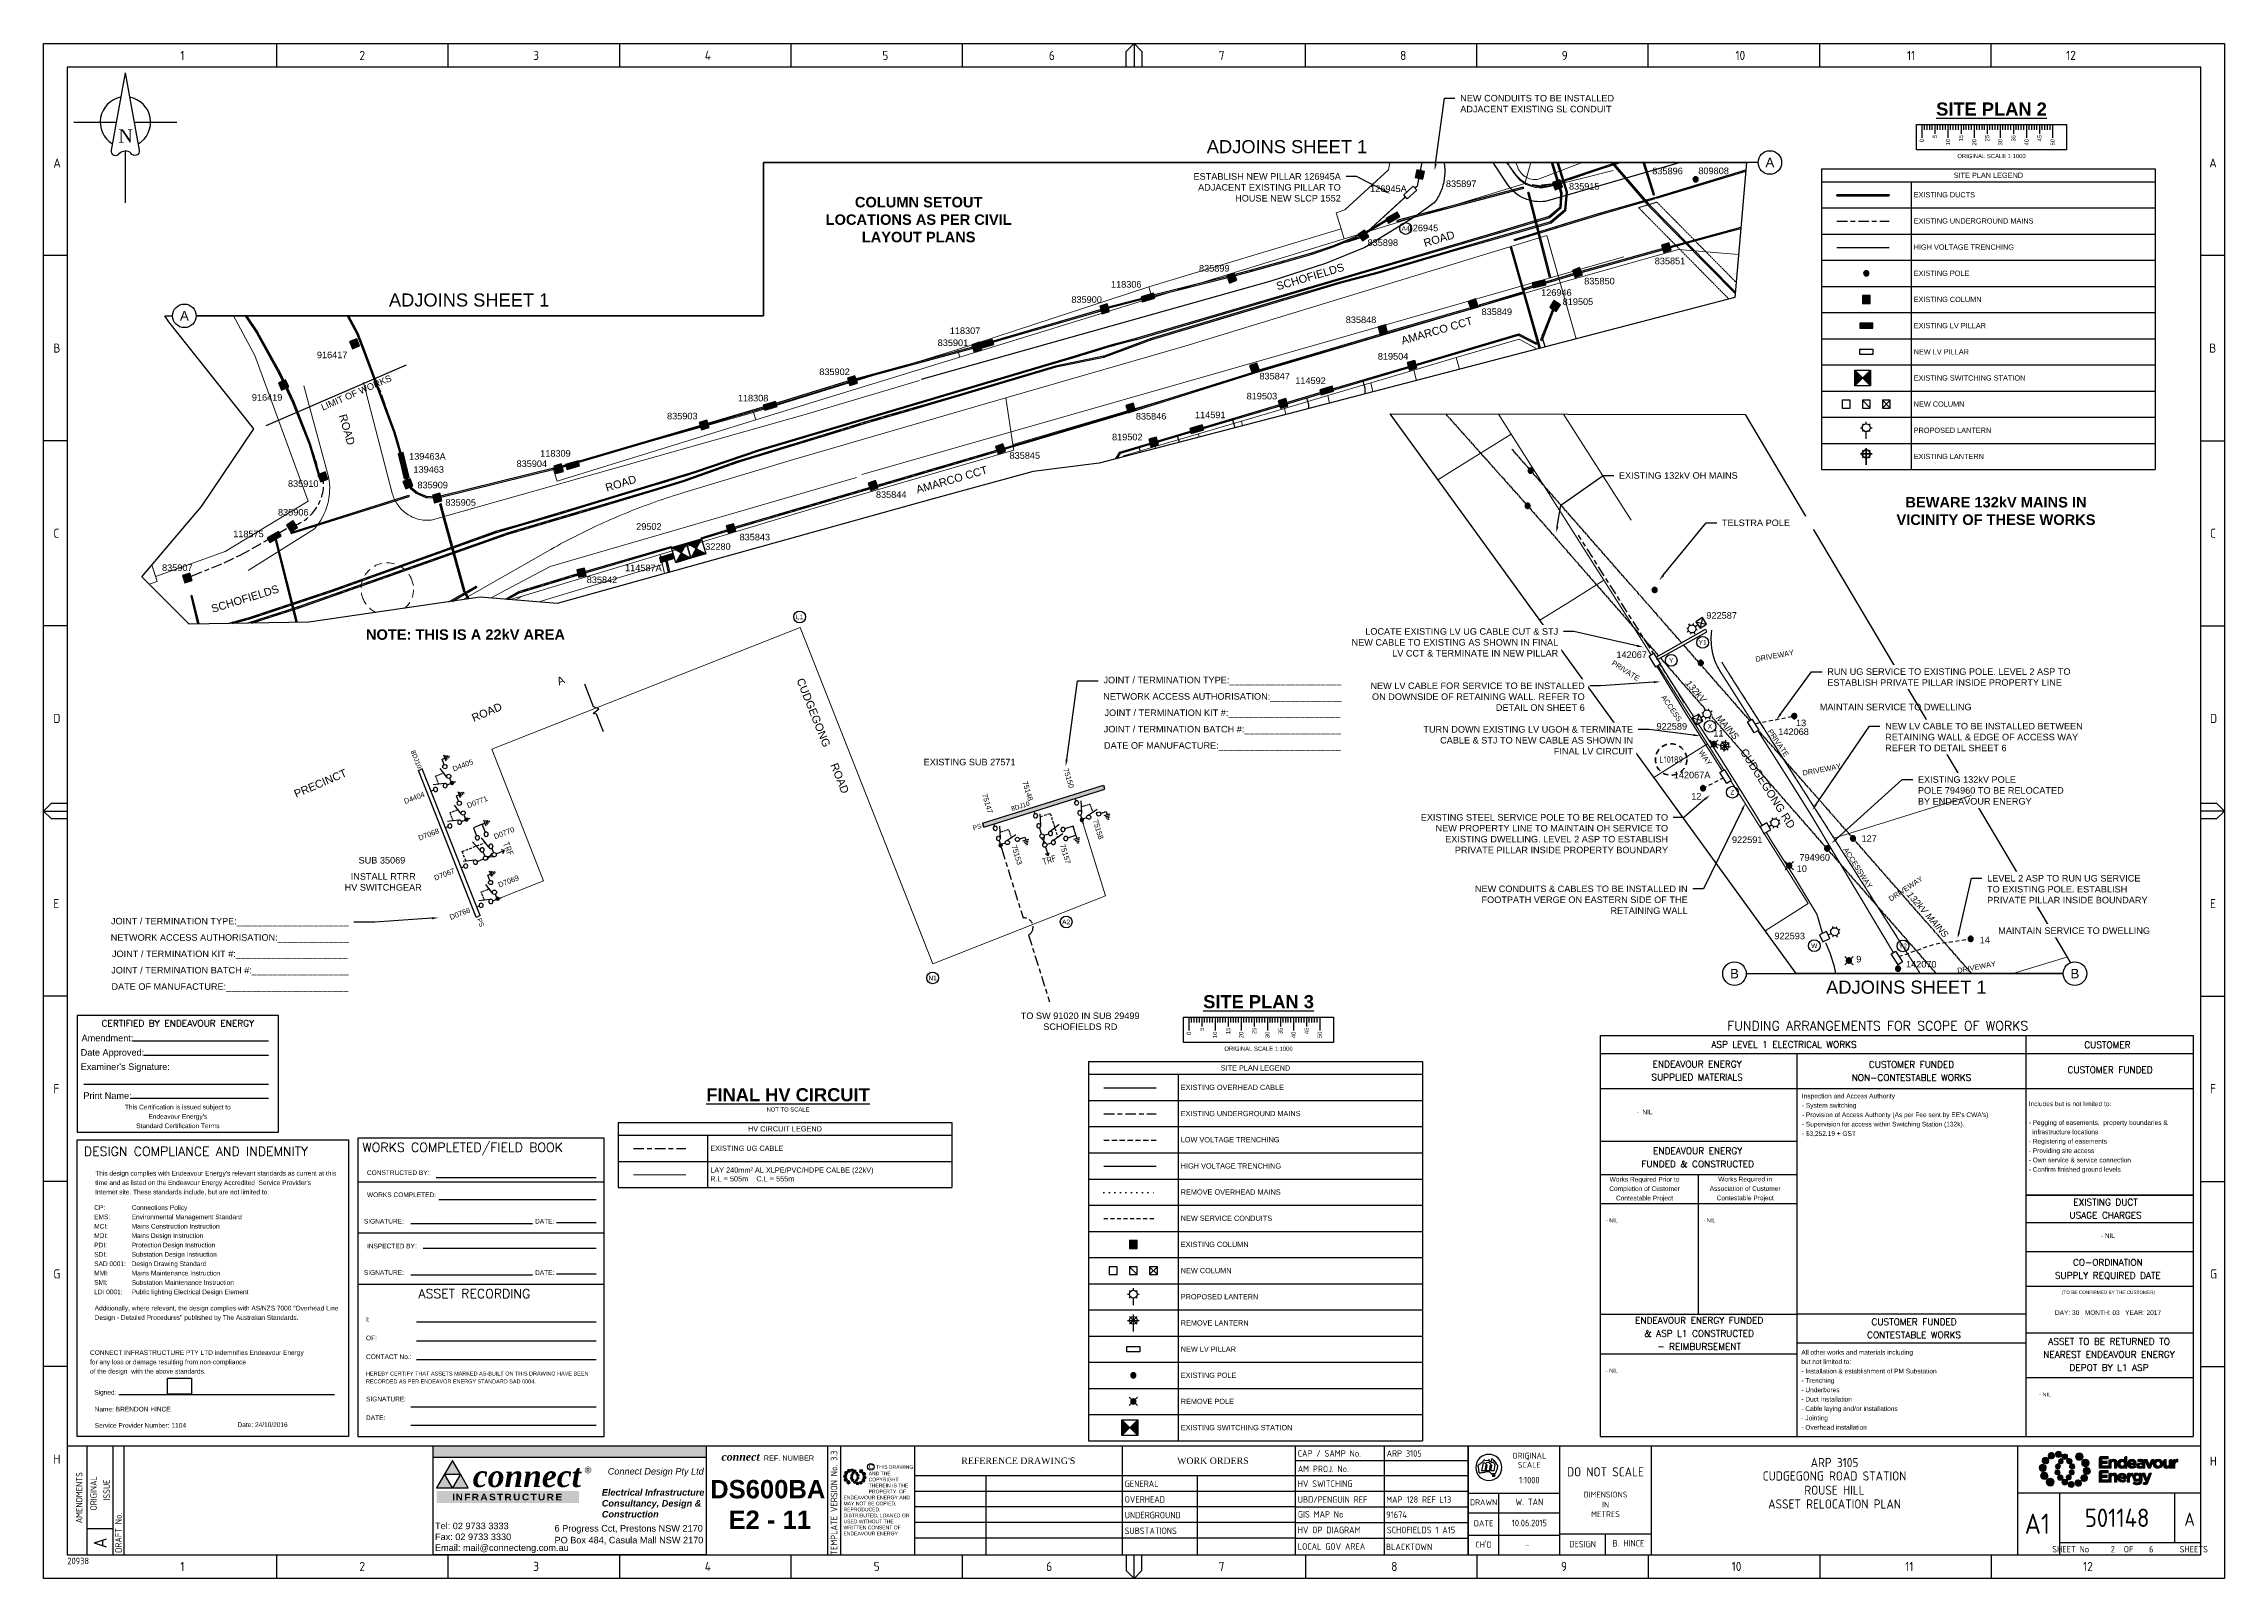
# Paper-space layout 'SHEET (2)' of a CAD drawing. Header units: metres, sheet in millimetres. Extents: x -9 to 824, y -5 to 581.
# The model-space entities are those that its viewports show. They can reach past a viewport. Long polylines and large blocks are cut down to what shows.
import ezdxf
from ezdxf import colors
from ezdxf.entities.mleader import LeaderData, LeaderLine
from ezdxf.enums import TextEntityAlignment as Align
from ezdxf.math import Vec2, Vec3

# ---------------------------------------------------------------- set-up
doc = ezdxf.new("R2010")
doc.units = ezdxf.units.M
for name, pattern in [('A', [0]), ('Cable Exist OH', [1, 1, 0]), ('Cable Exist UG', [8.2, 4, -1.2, 1.8, -1.2]), ('Cable Remove', [2, 0, -2]), ('CENTERX2', [4, 2.5, -0.5, 0.5, -0.5]), ('Dash', [5, 3, -2]), ('DASHED', [0.75, 0.5, -0.25]), ('HIDDEN', [0.375, 0.25, -0.125]), ('HIDDEN2', [0.1875, 0.125, -0.0625]), ('IE Trench LV', [6.5, 5, -1.5]), ('Trench-LV', [3, 2, -1])]:
    doc.linetypes.add(name, pattern=pattern)
doc.layers.get('0').update_dxf_attribs({"color": 6})
for name, color, linetype in [('_User Miscellaneous1', 7, 'Continuous'), ('_User Miscellaneous5', 7, 'Continuous'), ('Duct_SP_EXT', 7, 'Continuous'), ('Duct_SP_NEW', 2, 'Continuous'), ('Equip_SP_SL_EXT', 7, 'Continuous'), ('Equip_SP_SL_MOD', 3, 'Continuous'), ('Equip_SP_SL_NEW', 2, 'Continuous'), ('Mains_HV_EXT', 7, 'Continuous'), ('Mains_HV_MOD', 3, 'Continuous'), ('Mains_HV_NEW_U72', 2, 'Continuous'), ('Mains_LV_SL_EXT', 7, 'Continuous'), ('Mains_SL_EXT', 7, 'Continuous'), ('Mains_TR_EXT', 7, 'Continuous'), ('Notes', 7, 'Continuous'), ('Notes_SP_MISC', 7, 'Continuous'), ('Services_SP_NEW_UG', 2, 'Continuous'), ('Sub_SP_EXT', 7, 'Continuous'), ('SupportsOH_SP_TR_HV_LV_SL_EXT', 7, 'Continuous'), ('SupportsUG_SP_LV_EXT', 7, 'Continuous'), ('SupportsUG_SP_LV_NEW', 2, 'Continuous'), ('SupportsUG_SP_LV_SL_EXT', 7, 'Continuous'), ('SupportsUG_SP_LV_SL_NEW', 2, 'Continuous'), ('Trench_SP_NEW', 2, 'Continuous'), ('UG_Details_SP_MISC', 7, 'Continuous')]:
    doc.layers.add(name, color=color, linetype=linetype)
for name, color, linetype, lineweight in [('Cadastre Developer_SP_EXT', 9, 'Continuous', 5), ('Cadastre Easements_SP_EXT', 9, 'Continuous', 5), ('Cadastre Land Parcels_SP_EXT', 9, 'Continuous', 5), ('Cadastre Other Property_SP_EXT', 9, 'HIDDEN', 5), ('Cadastre Roads_SP_EXT', 9, 'Continuous', 5), ('Cadastre Roads_SP_NEW', 2, 'Continuous', 5)]:
    doc.layers.add(name, color=color, linetype=linetype, lineweight=lineweight)
doc.layers.add('Viewports', color=6, linetype='Continuous', plot=False)
doc.styles.add('ARIAL', font='arial.ttf', dxfattribs={"height": 2})
doc.styles.add('ARIALBOLD', font='arialbd.ttf')
doc.styles.add('COLUMN_LABEL', font='arial.ttf')
doc.styles.add('Elec', font='romand__.ttf')
doc.styles.add('iecARIAL', font='arial.ttf', dxfattribs={"height": 2})
doc.styles.add('iecISOCP', font='isocp.shx')
doc.styles.add('iecNAME', font='times.ttf')
doc.styles.add('iecTimesNewRoman', font='times.ttf')
doc.styles.add('IESYMBOL1', font='isocp.shx')
doc.styles.add('POLE_LABEL', font='arial.ttf')
doc.styles.add('SL_LABEL', font='arial.ttf')
doc.styles.get("Standard").update_dxf_attribs({"font": 'arial.ttf'})
doc.styles.add('SWG_LABEL', font='arial.ttf')
doc.styles.add('SWITCH_LABEL', font='arial.ttf', dxfattribs={"height": 2.5})
doc.linetypes.add('Cable G', pattern='A,6,-0.5,["G",Standard,S=1.7,R=0,X=0.3,Y=-0.8],-2.8', length=9.3)
doc.linetypes.add('Cable New UG', pattern='A,7,-0.25,["x",Standard,S=2,R=0,X=0.2,Y=-0.8],-2.1', length=9.35)
doc.linetypes.add('IE Trench HV', pattern='A,7,-0.2,["/",Standard,S=3,R=0,X=0.6,Y=-1.4],-2.5', length=9.7)
picture_1 = doc.add_image_def('image1.bmp', size_in_pixel=(389, 262))

# ---------------------------------------------------------------- blocks, each defined once
blk = doc.blocks.new('NorthPnt 11(NP11)')
for p, q in [((-19.7, 0.02), (-3.49, 0)), ((3.32, 0), (19.7, -0.02)), ((-0.08, -10.94), (-0.08, -30.8))]:
    blk.add_line(p, q)
for points in [[(-0.08, 18.81), (-5.43, -10.68, 0.877048), (-2.29, -11.9, -0.1543), (-0.08, -10.94, 0.090511)], [(-0.08, 18.81), (5.26, -10.68, -0.877048), (2.13, -11.9, 0.1543), (-0.08, -10.94, -0.090511)]]:
    blk.add_lwpolyline(points, format="xyb")
for start, end in [(100.5988, 238.86433), (300.09942, 80.43745)]:
    blk.add_arc((0, 0), 9.64, start, end)
at = {"color": 7, "style": 'iecNAME'}
blk.add_text('N', height=5.02, dxfattribs=at).set_placement((-2.62, -7.82))
blk = doc.blocks.new('EE_LOGO_SMALL')
at = {"layer": 'Notes'}
h = blk.add_hatch(color=256, dxfattribs=at)
edge = h.paths.add_edge_path()
edge.add_spline(control_points=[(-8.4, 2), (-9.2, 2), (-9.8, 1.4), (-9.8, 0.7), (-9.9, -0.1), (-9.3, -0.7), (-8.6, -0.8), (-7.8, -0.8), (-7.2, -0.2), (-7.1, 0.5), (-7.1, 1.3), (-7.7, 1.9), (-8.4, 2)], knot_values=[0, 0, 0, 0, 1, 1, 1, 2, 2, 2, 3, 3, 3, 4, 4, 4, 4], degree=3, periodic=0)
h = blk.add_hatch(color=256, dxfattribs=at)
edge = h.paths.add_edge_path()
edge.add_spline(control_points=[(-6.8, 4.5), (-7.4, 4.8), (-8.2, 4.6), (-8.6, 4), (-8.9, 3.4), (-8.7, 2.6), (-8.1, 2.2), (-7.5, 1.9), (-6.7, 2.1), (-6.3, 2.7), (-6, 3.3), (-6.2, 4.1), (-6.8, 4.5)], knot_values=[0, 0, 0, 0, 1, 1, 1, 2, 2, 2, 3, 3, 3, 4, 4, 4, 4], degree=3, periodic=0)
h = blk.add_hatch(color=256, dxfattribs=at)
edge = h.paths.add_edge_path()
edge.add_spline(control_points=[(-4.2, 5.9), (-4.6, 6.5), (-5.3, 6.6), (-5.9, 6.3), (-6.4, 5.9), (-6.6, 5.1), (-6.2, 4.6), (-5.9, 4), (-5.1, 3.8), (-4.6, 4.2), (-4, 4.6), (-3.8, 5.3), (-4.2, 5.9)], knot_values=[0, 0, 0, 0, 1, 1, 1, 2, 2, 2, 3, 3, 3, 4, 4, 4, 4], degree=3, periodic=0)
h = blk.add_hatch(color=256, dxfattribs=at)
edge = h.paths.add_edge_path()
edge.add_spline(control_points=[(-1.3, 5.9), (-1.4, 6.5), (-2, 7), (-2.6, 6.9), (-3.3, 6.9), (-3.7, 6.3), (-3.7, 5.6), (-3.6, 5), (-3, 4.5), (-2.4, 4.6), (-1.7, 4.7), (-1.3, 5.2), (-1.3, 5.9)], knot_values=[0, 0, 0, 0, 1, 1, 1, 2, 2, 2, 3, 3, 3, 4, 4, 4, 4], degree=3, periodic=0)
h = blk.add_hatch(color=256, dxfattribs=at)
edge = h.paths.add_edge_path()
edge.add_spline(control_points=[(-2.5, 2.1), (-3, 2.2), (-3.5, 1.9), (-3.6, 1.3), (-3.7, 0.8), (-3.4, 0.3), (-2.9, 0.2), (-2.4, 0.1), (-1.9, 0.4), (-1.8, 0.9), (-1.7, 1.5), (-2, 2), (-2.5, 2.1)], knot_values=[0, 0, 0, 0, 1, 1, 1, 2, 2, 2, 3, 3, 3, 4, 4, 4, 4], degree=3, periodic=0)
h = blk.add_hatch(color=256, dxfattribs=at)
edge = h.paths.add_edge_path()
edge.add_spline(control_points=[(1, 4.9), (1, 4.3), (0.5, 3.8), (-0.1, 3.8), (-0.7, 3.8), (-1.2, 4.3), (-1.2, 4.9), (-1.2, 5.5), (-0.7, 6), (-0.1, 6), (0.5, 6), (1, 5.5), (1, 4.9)], knot_values=[0, 0, 0, 0, 1, 1, 1, 2, 2, 2, 3, 3, 3, 4, 4, 4, 4], degree=3, periodic=0)
edge = h.paths.add_edge_path()
edge.add_spline(control_points=[(-1.4, 4), (-1.9, 4.1), (-2.4, 3.8), (-2.5, 3.3), (-2.6, 2.7), (-2.3, 2.2), (-1.8, 2.1), (-1.3, 2), (-0.7, 2.3), (-0.6, 2.9), (-0.5, 3.4), (-0.9, 3.9), (-1.4, 4)], knot_values=[0, 0, 0, 0, 1, 1, 1, 2, 2, 2, 3, 3, 3, 4, 4, 4, 4], degree=3, periodic=0)
h = blk.add_hatch(color=256, dxfattribs=at)
edge = h.paths.add_edge_path()
edge.add_spline(control_points=[(2.3, 2.4), (2.8, 2.8), (2.8, 3.4), (2.4, 3.9), (2, 4.3), (1.4, 4.3), (0.9, 3.9), (0.5, 3.6), (0.5, 2.9), (0.9, 2.5), (1.2, 2), (1.9, 2), (2.3, 2.4)], knot_values=[0, 0, 0, 0, 1, 1, 1, 2, 2, 2, 3, 3, 3, 4, 4, 4, 4], degree=3, periodic=0)
edge = h.paths.add_edge_path()
edge.add_spline(control_points=[(1, 4.9), (1, 4.3), (0.5, 3.8), (-0.1, 3.8), (-0.7, 3.8), (-1.2, 4.3), (-1.2, 4.9), (-1.2, 5.5), (-0.7, 6), (-0.1, 6), (0.5, 6), (1, 5.5), (1, 4.9)], knot_values=[0, 0, 0, 0, 1, 1, 1, 2, 2, 2, 3, 3, 3, 4, 4, 4, 4], degree=3, periodic=0)
h = blk.add_hatch(color=256, dxfattribs=at)
edge = h.paths.add_edge_path()
edge.add_spline(control_points=[(1, 4.9), (1, 4.3), (0.5, 3.8), (-0.1, 3.8), (-0.7, 3.8), (-1.2, 4.3), (-1.2, 4.9), (-1.2, 5.5), (-0.7, 6), (-0.1, 6), (0.5, 6), (1, 5.5), (1, 4.9)], knot_values=[0, 0, 0, 0, 1, 1, 1, 2, 2, 2, 3, 3, 3, 4, 4, 4, 4], degree=3, periodic=0)
edge = h.paths.add_edge_path(flags=16)
edge.add_spline(control_points=[(1, 4.9), (1, 4.3), (0.5, 3.8), (-0.1, 3.8), (-0.7, 3.8), (-1.2, 4.3), (-1.2, 4.9), (-1.2, 5.5), (-0.7, 6), (-0.1, 6), (0.5, 6), (1, 5.5), (1, 4.9)], knot_values=[0, 0, 0, 0, 1, 1, 1, 2, 2, 2, 3, 3, 3, 4, 4, 4, 4], degree=3, periodic=0)
h = blk.add_hatch(color=256, dxfattribs=at)
edge = h.paths.add_edge_path()
edge.add_spline(control_points=[(3, 0.2), (3.5, 0.3), (3.8, 0.9), (3.7, 1.4), (3.6, 1.9), (3, 2.3), (2.5, 2.1), (1.9, 2), (1.6, 1.4), (1.8, 0.9), (1.9, 0.4), (2.5, 0.1), (3, 0.2)], knot_values=[0, 0, 0, 0, 1, 1, 1, 2, 2, 2, 3, 3, 3, 4, 4, 4, 4], degree=3, periodic=0)
h = blk.add_hatch(color=256, dxfattribs=at)
edge = h.paths.add_edge_path()
edge.add_spline(control_points=[(7, 4.9), (7, 4), (6.3, 3.4), (5.5, 3.4), (4.6, 3.4), (4, 4), (4, 4.9), (4, 5.7), (4.6, 6.4), (5.5, 6.4), (6.3, 6.4), (7, 5.7), (7, 4.9)], knot_values=[0, 0, 0, 0, 1, 1, 1, 2, 2, 2, 3, 3, 3, 4, 4, 4, 4], degree=3, periodic=0)
h = blk.add_hatch(color=256, dxfattribs=at)
edge = h.paths.add_edge_path()
edge.add_spline(control_points=[(8.4, 1.1), (9.1, 1.5), (9.4, 2.3), (9.1, 3), (8.8, 3.7), (7.9, 4.1), (7.2, 3.8), (6.5, 3.4), (6.2, 2.6), (6.5, 1.9), (6.8, 1.2), (7.7, 0.8), (8.4, 1.1)], knot_values=[0, 0, 0, 0, 1, 1, 1, 2, 2, 2, 3, 3, 3, 4, 4, 4, 4], degree=3, periodic=0)
h = blk.add_hatch(color=256, dxfattribs=at)
edge = h.paths.add_edge_path()
edge.add_spline(control_points=[(8.3, -1.9), (9, -1.9), (9.7, -1.4), (9.7, -0.6), (9.7, 0.1), (9.2, 0.8), (8.4, 0.8), (7.7, 0.8), (7, 0.3), (7, -0.5), (6.9, -1.2), (7.5, -1.9), (8.3, -1.9)], knot_values=[0, 0, 0, 0, 1, 1, 1, 2, 2, 2, 3, 3, 3, 4, 4, 4, 4], degree=3, periodic=0)
h = blk.add_hatch(color=256, dxfattribs=at)
edge = h.paths.add_edge_path()
edge.add_spline(control_points=[(-8.5, -1.1), (-9.2, -1.4), (-9.6, -2.3), (-9.3, -3), (-8.9, -3.7), (-8.1, -4), (-7.4, -3.7), (-6.7, -3.4), (-6.3, -2.5), (-6.6, -1.8), (-7, -1.1), (-7.8, -0.8), (-8.5, -1.1)], knot_values=[0, 0, 0, 0, 1, 1, 1, 2, 2, 2, 3, 3, 3, 4, 4, 4, 4], degree=3, periodic=0)
h = blk.add_hatch(color=256, dxfattribs=at)
edge = h.paths.add_edge_path()
edge.add_spline(control_points=[(-7.1, -4.8), (-7.1, -4), (-6.5, -3.3), (-5.6, -3.3), (-4.8, -3.3), (-4.1, -4), (-4.1, -4.8), (-4.1, -5.7), (-4.8, -6.3), (-5.6, -6.3), (-6.5, -6.3), (-7.1, -5.7), (-7.1, -4.8)], knot_values=[0, 0, 0, 0, 1, 1, 1, 2, 2, 2, 3, 3, 3, 4, 4, 4, 4], degree=3, periodic=0)
h = blk.add_hatch(color=256, dxfattribs=at)
edge = h.paths.add_edge_path()
edge.add_spline(control_points=[(-3.1, -0.2), (-3.7, -0.3), (-4, -0.8), (-3.8, -1.4), (-3.7, -1.9), (-3.2, -2.2), (-2.6, -2.1), (-2.1, -1.9), (-1.8, -1.4), (-1.9, -0.9), (-2.1, -0.3), (-2.6, 0), (-3.1, -0.2)], knot_values=[0, 0, 0, 0, 1, 1, 1, 2, 2, 2, 3, 3, 3, 4, 4, 4, 4], degree=3, periodic=0)
h = blk.add_hatch(color=256, dxfattribs=at)
edge = h.paths.add_edge_path()
edge.add_spline(control_points=[(-2.5, -2.3), (-2.9, -2.7), (-3, -3.4), (-2.6, -3.8), (-2.2, -4.2), (-1.5, -4.3), (-1.1, -3.9), (-0.7, -3.5), (-0.6, -2.8), (-1, -2.4), (-1.4, -2), (-2, -1.9), (-2.5, -2.3)], knot_values=[0, 0, 0, 0, 1, 1, 1, 2, 2, 2, 3, 3, 3, 4, 4, 4, 4], degree=3, periodic=0)
h = blk.add_hatch(color=256, dxfattribs=at)
edge = h.paths.add_edge_path()
edge.add_spline(control_points=[(-1.2, -4.8), (-1.2, -4.2), (-0.7, -3.7), (-0.1, -3.7), (0.5, -3.7), (1, -4.2), (1, -4.8), (1, -5.4), (0.5, -5.9), (-0.1, -5.9), (-0.7, -5.9), (-1.2, -5.4), (-1.2, -4.8)], knot_values=[0, 0, 0, 0, 1, 1, 1, 2, 2, 2, 3, 3, 3, 4, 4, 4, 4], degree=3, periodic=0)
h = blk.add_hatch(color=256, dxfattribs=at)
edge = h.paths.add_edge_path()
edge.add_spline(control_points=[(1.2, -3.9), (1.7, -4.1), (2.2, -3.7), (2.3, -3.2), (2.5, -2.7), (2.1, -2.2), (1.6, -2.1), (1.1, -2), (0.6, -2.3), (0.5, -2.8), (0.4, -3.3), (0.7, -3.8), (1.2, -3.9)], knot_values=[0, 0, 0, 0, 1, 1, 1, 2, 2, 2, 3, 3, 3, 4, 4, 4, 4], degree=3, periodic=0)
h = blk.add_hatch(color=256, dxfattribs=at)
edge = h.paths.add_edge_path()
edge.add_spline(control_points=[(1.2, -5.8), (1.3, -6.5), (1.8, -6.9), (2.5, -6.9), (3.1, -6.8), (3.6, -6.2), (3.5, -5.6), (3.4, -5), (2.9, -4.5), (2.2, -4.6), (1.6, -4.6), (1.1, -5.2), (1.2, -5.8)], knot_values=[0, 0, 0, 0, 1, 1, 1, 2, 2, 2, 3, 3, 3, 4, 4, 4, 4], degree=3, periodic=0)
h = blk.add_hatch(color=256, dxfattribs=at)
edge = h.paths.add_edge_path()
edge.add_spline(control_points=[(2.4, -2), (2.9, -2.1), (3.4, -1.8), (3.5, -1.3), (3.6, -0.8), (3.3, -0.3), (2.8, -0.2), (2.2, -0.1), (1.7, -0.4), (1.6, -0.9), (1.5, -1.4), (1.8, -1.9), (2.4, -2)], knot_values=[0, 0, 0, 0, 1, 1, 1, 2, 2, 2, 3, 3, 3, 4, 4, 4, 4], degree=3, periodic=0)
h = blk.add_hatch(color=256, dxfattribs=at)
edge = h.paths.add_edge_path()
edge.add_spline(control_points=[(4, -5.8), (4.4, -6.4), (5.2, -6.6), (5.7, -6.2), (6.3, -5.8), (6.5, -5.1), (6.1, -4.5), (5.7, -4), (5, -3.8), (4.4, -4.2), (3.8, -4.5), (3.7, -5.3), (4, -5.8)], knot_values=[0, 0, 0, 0, 1, 1, 1, 2, 2, 2, 3, 3, 3, 4, 4, 4, 4], degree=3, periodic=0)
h = blk.add_hatch(color=256, dxfattribs=at)
edge = h.paths.add_edge_path()
edge.add_spline(control_points=[(6.7, -4.4), (7.3, -4.8), (8.1, -4.6), (8.4, -4), (8.8, -3.3), (8.6, -2.6), (8, -2.2), (7.3, -1.8), (6.6, -2.1), (6.2, -2.7), (5.8, -3.3), (6, -4.1), (6.7, -4.4)], knot_values=[0, 0, 0, 0, 1, 1, 1, 2, 2, 2, 3, 3, 3, 4, 4, 4, 4], degree=3, periodic=0)
at = {"layer": 'Notes', "lineweight": 0}
for points in [[(1.8, 2.1), (1.8, 2.1)], [(-2, -2.1), (-2, -2.1)]]:
    blk.add_lwpolyline(points, dxfattribs=at)
for points in [[(-8.4, 2), (-9.2, 2), (-9.8, 1.4), (-9.8, 0.7), (-9.9, -0.1), (-9.3, -0.7), (-8.6, -0.8), (-7.8, -0.8), (-7.2, -0.2), (-7.1, 0.5), (-7.1, 1.3), (-7.7, 1.9), (-8.4, 2)], [(-6.8, 4.5), (-7.4, 4.8), (-8.2, 4.6), (-8.6, 4), (-8.9, 3.4), (-8.7, 2.6), (-8.1, 2.2), (-7.5, 1.9), (-6.7, 2.1), (-6.3, 2.7), (-6, 3.3), (-6.2, 4.1), (-6.8, 4.5)], [(-4.2, 5.9), (-4.6, 6.5), (-5.3, 6.6), (-5.9, 6.3), (-6.4, 5.9), (-6.6, 5.1), (-6.2, 4.6), (-5.9, 4), (-5.1, 3.8), (-4.6, 4.2), (-4, 4.6), (-3.8, 5.3), (-4.2, 5.9)], [(-1.3, 5.9), (-1.4, 6.5), (-2, 7), (-2.6, 6.9), (-3.3, 6.9), (-3.7, 6.3), (-3.7, 5.6), (-3.6, 5), (-3, 4.5), (-2.4, 4.6), (-1.7, 4.7), (-1.3, 5.2), (-1.3, 5.9)], [(-2.5, 2.1), (-3, 2.2), (-3.5, 1.9), (-3.6, 1.3), (-3.7, 0.8), (-3.4, 0.3), (-2.9, 0.2), (-2.4, 0.1), (-1.9, 0.4), (-1.8, 0.9), (-1.7, 1.5), (-2, 2), (-2.5, 2.1)], [(-1.4, 4), (-1.9, 4.1), (-2.4, 3.8), (-2.5, 3.3), (-2.6, 2.7), (-2.3, 2.2), (-1.8, 2.1), (-1.3, 2), (-0.7, 2.3), (-0.6, 2.9), (-0.5, 3.4), (-0.9, 3.9), (-1.4, 4)], [(1, 4.9), (1, 4.3), (0.5, 3.8), (-0.1, 3.8), (-0.7, 3.8), (-1.2, 4.3), (-1.2, 4.9), (-1.2, 5.5), (-0.7, 6), (-0.1, 6), (0.5, 6), (1, 5.5), (1, 4.9)], [(1, 4.9), (1, 4.3), (0.5, 3.8), (-0.1, 3.8), (-0.7, 3.8), (-1.2, 4.3), (-1.2, 4.9), (-1.2, 5.5), (-0.7, 6), (-0.1, 6), (0.5, 6), (1, 5.5), (1, 4.9)], [(2.3, 2.4), (2.8, 2.8), (2.8, 3.4), (2.4, 3.9), (2, 4.3), (1.4, 4.3), (0.9, 3.9), (0.5, 3.6), (0.5, 2.9), (0.9, 2.5), (1.2, 2), (1.9, 2), (2.3, 2.4)], [(3, 0.2), (3.5, 0.3), (3.8, 0.9), (3.7, 1.4), (3.6, 1.9), (3, 2.3), (2.5, 2.1), (1.9, 2), (1.6, 1.4), (1.8, 0.9), (1.9, 0.4), (2.5, 0.1), (3, 0.2)], [(7, 4.9), (7, 4), (6.3, 3.4), (5.5, 3.4), (4.6, 3.4), (4, 4), (4, 4.9), (4, 5.7), (4.6, 6.4), (5.5, 6.4), (6.3, 6.4), (7, 5.7), (7, 4.9)], [(8.4, 1.1), (9.1, 1.5), (9.4, 2.3), (9.1, 3), (8.8, 3.7), (7.9, 4.1), (7.2, 3.8), (6.5, 3.4), (6.2, 2.6), (6.5, 1.9), (6.8, 1.2), (7.7, 0.8), (8.4, 1.1)], [(8.3, -1.9), (9, -1.9), (9.7, -1.4), (9.7, -0.6), (9.7, 0.1), (9.2, 0.8), (8.4, 0.8), (7.7, 0.8), (7, 0.3), (7, -0.5), (6.9, -1.2), (7.5, -1.9), (8.3, -1.9)], [(-8.5, -1.1), (-9.2, -1.4), (-9.6, -2.3), (-9.3, -3), (-8.9, -3.7), (-8.1, -4), (-7.4, -3.7), (-6.7, -3.4), (-6.3, -2.5), (-6.6, -1.8), (-7, -1.1), (-7.8, -0.8), (-8.5, -1.1)], [(-7.1, -4.8), (-7.1, -4), (-6.5, -3.3), (-5.6, -3.3), (-4.8, -3.3), (-4.1, -4), (-4.1, -4.8), (-4.1, -5.7), (-4.8, -6.3), (-5.6, -6.3), (-6.5, -6.3), (-7.1, -5.7), (-7.1, -4.8)], [(-3.1, -0.2), (-3.7, -0.3), (-4, -0.8), (-3.8, -1.4), (-3.7, -1.9), (-3.2, -2.2), (-2.6, -2.1), (-2.1, -1.9), (-1.8, -1.4), (-1.9, -0.9), (-2.1, -0.3), (-2.6, 0), (-3.1, -0.2)], [(-2.5, -2.3), (-2.9, -2.7), (-3, -3.4), (-2.6, -3.8), (-2.2, -4.2), (-1.5, -4.3), (-1.1, -3.9), (-0.7, -3.5), (-0.6, -2.8), (-1, -2.4), (-1.4, -2), (-2, -1.9), (-2.5, -2.3)], [(-1.2, -4.8), (-1.2, -4.2), (-0.7, -3.7), (-0.1, -3.7), (0.5, -3.7), (1, -4.2), (1, -4.8), (1, -5.4), (0.5, -5.9), (-0.1, -5.9), (-0.7, -5.9), (-1.2, -5.4), (-1.2, -4.8)], [(1.2, -3.9), (1.7, -4.1), (2.2, -3.7), (2.3, -3.2), (2.5, -2.7), (2.1, -2.2), (1.6, -2.1), (1.1, -2), (0.6, -2.3), (0.5, -2.8), (0.4, -3.3), (0.7, -3.8), (1.2, -3.9)], [(1.2, -5.8), (1.3, -6.5), (1.8, -6.9), (2.5, -6.9), (3.1, -6.8), (3.6, -6.2), (3.5, -5.6), (3.4, -5), (2.9, -4.5), (2.2, -4.6), (1.6, -4.6), (1.1, -5.2), (1.2, -5.8)], [(2.4, -2), (2.9, -2.1), (3.4, -1.8), (3.5, -1.3), (3.6, -0.8), (3.3, -0.3), (2.8, -0.2), (2.2, -0.1), (1.7, -0.4), (1.6, -0.9), (1.5, -1.4), (1.8, -1.9), (2.4, -2)], [(4, -5.8), (4.4, -6.4), (5.2, -6.6), (5.7, -6.2), (6.3, -5.8), (6.5, -5.1), (6.1, -4.5), (5.7, -4), (5, -3.8), (4.4, -4.2), (3.8, -4.5), (3.7, -5.3), (4, -5.8)], [(6.7, -4.4), (7.3, -4.8), (8.1, -4.6), (8.4, -4), (8.8, -3.3), (8.6, -2.6), (8, -2.2), (7.3, -1.8), (6.6, -2.1), (6.2, -2.7), (5.8, -3.3), (6, -4.1), (6.7, -4.4)]]:
    blk.add_open_spline(points, degree=3, knots=[0, 0, 0, 0, 1, 1, 1, 2, 2, 2, 3, 3, 3, 4, 4, 4, 4], dxfattribs=at)
blk = doc.blocks.new('EE_COPYRIGHT_A1')
at = {"layer": 'Notes'}
blk.add_circle((9.53, -0.82), 1.15, dxfattribs=at)
at = {"xscale": 0.4, "yscale": 0.4, "zscale": 0.4}
blk.add_blockref('EE_LOGO_SMALL', (3.96, -4.29), dxfattribs=at)
at = {"layer": 'Notes', "insert": (0, 0), "char_height": 1.25, "width": 24.1208, "attachment_point": 1, "style": 'ARIAL'}
blk.add_mtext('\\pt8.75;               ^I{\\H1.2x;C } THIS DRAWING\\P\\pi-8.75,l8.75,t8.75,20;       ^IAND THE ^I\\P\\pi0,t8.75;COPYRIGHT\\P\\pi-8.75,t1.25,8.75;^I^ITHEREIN IS THE PROPERTY  OF \\P\\pi0,l0,t1.25;ENDEAVOUR ENERGY AND MAY NOT BE COPIED, REPRODUCED, DISTRIBUTED, LOANED OR USED WITHOUT THE WRITTEN CONSENT OF ENDEAVOUR ENERGY', dxfattribs=at)
blk = doc.blocks.new('A1_FRAME_TITLE')
h = blk.add_hatch(color=7)
edge = h.paths.add_edge_path()
edge.add_spline(control_points=[(765.64, 43.07), (765.02, 43.43), (764.23, 43.22), (763.88, 42.61), (763.52, 41.99), (763.73, 41.21), (764.34, 40.85), (764.95, 40.49), (765.74, 40.7), (766.1, 41.31), (766.46, 41.93), (766.25, 42.72), (765.64, 43.07)], knot_values=[0, 0, 0, 0, 1, 1, 1, 2, 2, 2, 3, 3, 3, 4, 4, 4, 4], degree=3, periodic=0)
h = blk.add_hatch(color=7)
edge = h.paths.add_edge_path()
edge.add_spline(control_points=[(768.25, 44.49), (767.89, 45.06), (767.13, 45.23), (766.56, 44.86), (765.99, 44.49), (765.83, 43.74), (766.19, 43.17), (766.56, 42.6), (767.32, 42.44), (767.88, 42.8), (768.45, 43.17), (768.62, 43.93), (768.25, 44.49)], knot_values=[0, 0, 0, 0, 1, 1, 1, 2, 2, 2, 3, 3, 3, 4, 4, 4, 4], degree=3, periodic=0)
h = blk.add_hatch(color=7)
edge = h.paths.add_edge_path()
edge.add_spline(control_points=[(771.09, 44.48), (771.03, 45.12), (770.46, 45.59), (769.82, 45.52), (769.18, 45.46), (768.72, 44.89), (768.78, 44.25), (768.85, 43.61), (769.42, 43.15), (770.05, 43.21), (770.7, 43.28), (771.16, 43.84), (771.09, 44.48)], knot_values=[0, 0, 0, 0, 1, 1, 1, 2, 2, 2, 3, 3, 3, 4, 4, 4, 4], degree=3, periodic=0)
h = blk.add_hatch(color=7)
edge = h.paths.add_edge_path()
edge.add_spline(control_points=[(773.45, 43.48), (773.45, 42.88), (772.97, 42.39), (772.37, 42.39), (771.77, 42.39), (771.28, 42.88), (771.28, 43.48), (771.28, 44.08), (771.77, 44.57), (772.37, 44.57), (772.97, 44.57), (773.45, 44.08), (773.45, 43.48)], knot_values=[0, 0, 0, 0, 1, 1, 1, 2, 2, 2, 3, 3, 3, 4, 4, 4, 4], degree=3, periodic=0)
edge = h.paths.add_edge_path()
edge.add_spline(control_points=[(771.08, 42.59), (770.57, 42.7), (770.06, 42.37), (769.95, 41.86), (769.84, 41.35), (770.17, 40.85), (770.68, 40.74), (771.19, 40.63), (771.69, 40.95), (771.8, 41.46), (771.91, 41.97), (771.59, 42.48), (771.08, 42.59)], knot_values=[0, 0, 0, 0, 1, 1, 1, 2, 2, 2, 3, 3, 3, 4, 4, 4, 4], degree=3, periodic=0)
h = blk.add_hatch(color=7)
edge = h.paths.add_edge_path()
edge.add_spline(control_points=[(774.78, 40.98), (775.21, 41.37), (775.25, 42.03), (774.86, 42.46), (774.47, 42.89), (773.81, 42.93), (773.38, 42.54), (772.95, 42.16), (772.91, 41.49), (773.3, 41.06), (773.68, 40.63), (774.34, 40.59), (774.78, 40.98)], knot_values=[0, 0, 0, 0, 1, 1, 1, 2, 2, 2, 3, 3, 3, 4, 4, 4, 4], degree=3, periodic=0)
edge = h.paths.add_edge_path()
edge.add_spline(control_points=[(773.45, 43.48), (773.45, 42.88), (772.97, 42.39), (772.37, 42.39), (771.77, 42.39), (771.28, 42.88), (771.28, 43.48), (771.28, 44.08), (771.77, 44.57), (772.37, 44.57), (772.97, 44.57), (773.45, 44.08), (773.45, 43.48)], knot_values=[0, 0, 0, 0, 1, 1, 1, 2, 2, 2, 3, 3, 3, 4, 4, 4, 4], degree=3, periodic=0)
h = blk.add_hatch(color=7)
edge = h.paths.add_edge_path()
edge.add_spline(control_points=[(773.45, 43.48), (773.45, 42.88), (772.97, 42.39), (772.37, 42.39), (771.77, 42.39), (771.28, 42.88), (771.28, 43.48), (771.28, 44.08), (771.77, 44.57), (772.37, 44.57), (772.97, 44.57), (773.45, 44.08), (773.45, 43.48)], knot_values=[0, 0, 0, 0, 1, 1, 1, 2, 2, 2, 3, 3, 3, 4, 4, 4, 4], degree=3, periodic=0)
edge = h.paths.add_edge_path(flags=16)
edge.add_spline(control_points=[(773.45, 43.48), (773.45, 42.88), (772.97, 42.39), (772.37, 42.39), (771.77, 42.39), (771.28, 42.88), (771.28, 43.48), (771.28, 44.08), (771.77, 44.57), (772.37, 44.57), (772.97, 44.57), (773.45, 44.08), (773.45, 43.48)], knot_values=[0, 0, 0, 0, 1, 1, 1, 2, 2, 2, 3, 3, 3, 4, 4, 4, 4], degree=3, periodic=0)
h = blk.add_hatch(color=7)
edge = h.paths.add_edge_path()
edge.add_spline(control_points=[(779.43, 43.48), (779.43, 42.65), (778.76, 41.97), (777.92, 41.97), (777.09, 41.97), (776.41, 42.65), (776.41, 43.48), (776.41, 44.31), (777.09, 44.99), (777.92, 44.99), (778.76, 44.99), (779.43, 44.31), (779.43, 43.48)], knot_values=[0, 0, 0, 0, 1, 1, 1, 2, 2, 2, 3, 3, 3, 4, 4, 4, 4], degree=3, periodic=0)
h = blk.add_hatch(color=7)
edge = h.paths.add_edge_path()
edge.add_spline(control_points=[(780.82, 39.75), (781.54, 40.06), (781.87, 40.91), (781.55, 41.63), (781.23, 42.35), (780.39, 42.67), (779.67, 42.36), (778.95, 42.04), (778.62, 41.2), (778.94, 40.48), (779.25, 39.76), (780.09, 39.43), (780.82, 39.75)], knot_values=[0, 0, 0, 0, 1, 1, 1, 2, 2, 2, 3, 3, 3, 4, 4, 4, 4], degree=3, periodic=0)
h = blk.add_hatch(color=7)
edge = h.paths.add_edge_path()
edge.add_spline(control_points=[(785.51, 39.06), (785.51, 39.06), (785.51, 42.87), (785.51, 42.92), (785.51, 42.96), (785.52, 43.48), (786.07, 43.48), (786.63, 43.48), (788.88, 43.48), (788.88, 43.48), (788.88, 43.48), (788.88, 42.61), (788.88, 42.61), (788.88, 42.61), (786.48, 42.61), (786.48, 42.61), (786.48, 42.61), (786.48, 41.72), (786.48, 41.72), (786.48, 41.72), (788.56, 41.72), (788.56, 41.72), (788.56, 41.72), (788.56, 40.85), (788.56, 40.85), (788.56, 40.85), (786.48, 40.85), (786.48, 40.85), (786.48, 40.85), (786.48, 39.92), (786.48, 39.92), (786.48, 39.92), (788.88, 39.92), (788.88, 39.92), (788.88, 39.92), (788.88, 39.06), (788.88, 39.06), (788.88, 39.06), (785.51, 39.06), (785.51, 39.06)], knot_values=[0, 0, 0, 0, 1, 1, 1, 2, 2, 2, 3, 3, 3, 4, 4, 4, 5, 5, 5, 6, 6, 6, 7, 7, 7, 8, 8, 8, 9, 9, 9, 10, 10, 10, 11, 11, 11, 12, 12, 12, 13, 13, 13, 13], degree=3, periodic=0)
h = blk.add_hatch(color=7)
edge = h.paths.add_edge_path()
edge.add_spline(control_points=[(791.31, 39.06), (791.31, 39.06), (791.31, 40.95), (791.31, 40.95), (791.31, 41.4), (791.1, 41.64), (790.73, 41.64), (790.36, 41.64), (790.13, 41.4), (790.13, 40.95), (790.13, 40.95), (790.13, 39.06), (790.13, 39.06), (790.13, 39.06), (789.17, 39.06), (789.17, 39.06), (789.17, 39.06), (789.17, 41.83), (789.17, 41.89), (789.17, 41.95), (789.17, 42.44), (789.73, 42.44), (790.13, 42.44), (790.13, 42.44), (790.13, 42.44), (790.13, 42.44), (790.13, 41.96), (790.13, 41.96), (790.35, 42.25), (790.64, 42.51), (791.12, 42.51), (791.85, 42.51), (792.27, 42.03), (792.27, 41.25), (792.27, 41.25), (792.27, 39.06), (792.27, 39.06), (792.27, 39.06), (791.31, 39.06), (791.31, 39.06)], knot_values=[0, 0, 0, 0, 1, 1, 1, 2, 2, 2, 3, 3, 3, 4, 4, 4, 5, 5, 5, 6, 6, 6, 7, 7, 7, 8, 8, 8, 9, 9, 9, 10, 10, 10, 11, 11, 11, 12, 12, 12, 13, 13, 13, 13], degree=3, periodic=0)
h = blk.add_hatch(color=7)
edge = h.paths.add_edge_path(flags=16)
edge.add_spline(control_points=[(795.17, 40.75), (795.17, 41.31), (794.79, 41.69), (794.35, 41.69), (793.9, 41.69), (793.52, 41.32), (793.52, 40.75), (793.52, 40.75), (793.52, 40.74), (793.52, 40.74), (793.52, 40.18), (793.9, 39.8), (794.35, 39.8), (794.79, 39.8), (795.17, 40.18), (795.17, 40.74), (795.17, 40.74), (795.17, 40.75), (795.17, 40.75)], knot_values=[0, 0, 0, 0, 1, 1, 1, 2, 2, 2, 3, 3, 3, 4, 4, 4, 5, 5, 5, 6, 6, 6, 6], degree=3, periodic=0)
edge = h.paths.add_edge_path()
edge.add_spline(control_points=[(795.15, 39.06), (795.15, 39.06), (795.15, 39.54), (795.15, 39.54), (794.92, 39.22), (794.6, 38.99), (794.1, 38.99), (793.31, 38.99), (792.56, 39.61), (792.56, 40.74), (792.56, 40.74), (792.56, 40.75), (792.56, 40.75), (792.56, 41.88), (793.3, 42.5), (794.1, 42.5), (794.61, 42.5), (794.93, 42.27), (795.15, 42), (795.15, 42), (795.15, 42.88), (795.15, 42.92), (795.15, 42.96), (795.16, 43.48), (795.71, 43.48), (796.1, 43.48), (796.11, 43.48), (796.11, 43.48), (796.11, 43.48), (796.11, 39.06), (796.11, 39.06), (796.11, 39.06), (795.15, 39.06), (795.15, 39.06)], knot_values=[0, 0, 0, 0, 1, 1, 1, 2, 2, 2, 3, 3, 3, 4, 4, 4, 5, 5, 5, 6, 6, 6, 7, 7, 7, 8, 8, 8, 9, 9, 9, 10, 10, 10, 11, 11, 11, 11], degree=3, periodic=0)
h = blk.add_hatch(color=7)
edge = h.paths.add_edge_path()
edge.add_spline(control_points=[(798.05, 42.51), (797.07, 42.51), (796.38, 41.71), (796.38, 40.75), (796.38, 40.75), (796.38, 40.73), (796.38, 40.73), (796.38, 39.7), (797.13, 38.99), (798.15, 38.99), (798.76, 38.99), (799.22, 39.22), (799.53, 39.62), (799.53, 39.62), (798.98, 40.1), (798.98, 40.1), (798.72, 39.86), (798.48, 39.76), (798.16, 39.76), (797.7, 39.75), (797.37, 40.11), (797.32, 40.48), (797.28, 40.8), (797.3, 40.91), (797.32, 41.05), (797.38, 41.47), (797.66, 41.74), (798.05, 41.74), (798.46, 41.74), (798.71, 41.45), (798.77, 41.02), (798.77, 41.02), (797.51, 41.02), (797.51, 41.02), (797.51, 41.02), (797.48, 40.42), (798.01, 40.42), (798.54, 40.42), (799.69, 40.42), (799.69, 40.42), (799.7, 40.51), (799.7, 40.56), (799.7, 40.66), (799.7, 40.66), (799.7, 40.67), (799.7, 40.67), (799.7, 41.63), (799.18, 42.51), (798.05, 42.51)], knot_values=[0, 0, 0, 0, 1, 1, 1, 2, 2, 2, 3, 3, 3, 4, 4, 4, 5, 5, 5, 6, 6, 6, 7, 7, 7, 8, 8, 8, 9, 9, 9, 10, 10, 10, 11, 11, 11, 12, 12, 12, 13, 13, 13, 14, 14, 14, 15, 15, 15, 16, 16, 16, 16], degree=3, periodic=0)
h = blk.add_hatch(color=7)
edge = h.paths.add_edge_path(flags=16)
edge.add_spline(control_points=[(802.06, 40.42), (801.9, 40.5), (801.68, 40.55), (801.45, 40.55), (801.04, 40.55), (800.78, 40.38), (800.78, 40.08), (800.78, 40.08), (800.78, 40.07), (800.78, 40.07), (800.78, 39.81), (801, 39.66), (801.31, 39.66), (801.76, 39.66), (802.06, 39.9), (802.06, 40.25), (802.06, 40.25), (802.06, 40.42), (802.06, 40.42)], knot_values=[0, 0, 0, 0, 1, 1, 1, 2, 2, 2, 3, 3, 3, 4, 4, 4, 5, 5, 5, 6, 6, 6, 6], degree=3, periodic=0)
edge = h.paths.add_edge_path()
edge.add_spline(control_points=[(802.04, 39.06), (802.04, 39.06), (802.04, 39.42), (802.04, 39.42), (801.81, 39.17), (801.49, 39), (801.02, 39), (800.38, 39), (799.86, 39.36), (799.86, 40.03), (799.86, 40.03), (799.86, 40.04), (799.86, 40.04), (799.86, 40.78), (800.42, 41.12), (801.22, 41.12), (801.56, 41.12), (801.81, 41.07), (802.05, 40.98), (802.05, 40.98), (802.05, 41.04), (802.05, 41.04), (802.05, 41.44), (801.8, 41.69), (801.32, 41.69), (800.95, 41.69), (800.7, 41.62), (800.39, 41.5), (800.39, 41.5), (800.15, 42.24), (800.15, 42.24), (800.52, 42.4), (800.89, 42.51), (801.46, 42.51), (802.51, 42.51), (802.97, 41.97), (802.97, 41.05), (802.97, 41.05), (802.97, 39.06), (802.97, 39.06), (802.97, 39.06), (802.04, 39.06), (802.04, 39.06)], knot_values=[0, 0, 0, 0, 1, 1, 1, 2, 2, 2, 3, 3, 3, 4, 4, 4, 5, 5, 5, 6, 6, 6, 7, 7, 7, 8, 8, 8, 9, 9, 9, 10, 10, 10, 11, 11, 11, 12, 12, 12, 13, 13, 13, 14, 14, 14, 14], degree=3, periodic=0)
h = blk.add_hatch(color=7)
edge = h.paths.add_edge_path()
edge.add_spline(control_points=[(805.08, 39.06), (805.08, 39.06), (804.21, 39.06), (804.21, 39.06), (804.21, 39.06), (802.87, 42.45), (802.87, 42.45), (802.87, 42.45), (803.89, 42.45), (803.89, 42.45), (803.89, 42.45), (804.65, 40.2), (804.65, 40.2), (804.65, 40.2), (805.23, 41.91), (805.23, 41.91), (805.23, 41.91), (805.39, 42.45), (805.77, 42.45), (806.15, 42.45), (806.41, 42.45), (806.41, 42.45), (806.41, 42.45), (805.08, 39.06), (805.08, 39.06)], knot_values=[0, 0, 0, 0, 1, 1, 1, 2, 2, 2, 3, 3, 3, 4, 4, 4, 5, 5, 5, 6, 6, 6, 7, 7, 7, 8, 8, 8, 8], degree=3, periodic=0)
h = blk.add_hatch(color=7)
edge = h.paths.add_edge_path(flags=16)
edge.add_spline(control_points=[(808.88, 40.78), (808.88, 41.28), (808.52, 41.71), (807.99, 41.71), (807.44, 41.71), (807.12, 41.29), (807.12, 40.79), (807.12, 40.79), (807.12, 40.78), (807.12, 40.78), (807.12, 40.28), (807.48, 39.84), (808.01, 39.84), (808.56, 39.84), (808.88, 40.26), (808.88, 40.76), (808.88, 40.76), (808.88, 40.78), (808.88, 40.78)], knot_values=[0, 0, 0, 0, 1, 1, 1, 2, 2, 2, 3, 3, 3, 4, 4, 4, 5, 5, 5, 6, 6, 6, 6], degree=3, periodic=0)
edge = h.paths.add_edge_path()
edge.add_spline(control_points=[(807.99, 39.01), (806.95, 39.01), (806.17, 39.79), (806.17, 40.76), (806.17, 40.76), (806.17, 40.78), (806.17, 40.78), (806.17, 41.75), (806.95, 42.54), (808.01, 42.54), (809.05, 42.54), (809.83, 41.76), (809.83, 40.79), (809.83, 40.79), (809.83, 40.78), (809.83, 40.78), (809.83, 39.8), (809.05, 39.01), (807.99, 39.01)], knot_values=[0, 0, 0, 0, 1, 1, 1, 2, 2, 2, 3, 3, 3, 4, 4, 4, 5, 5, 5, 6, 6, 6, 6], degree=3, periodic=0)
h = blk.add_hatch(color=7)
edge = h.paths.add_edge_path()
edge.add_spline(control_points=[(812.23, 39.06), (812.23, 39.06), (812.23, 39.54), (812.23, 39.54), (812.01, 39.25), (811.73, 39), (811.24, 39), (810.51, 39), (810.09, 39.48), (810.09, 40.25), (810.09, 40.25), (810.09, 41.84), (810.09, 41.89), (810.09, 41.94), (810.09, 42.44), (810.64, 42.44), (811.05, 42.44), (811.05, 42.44), (811.05, 42.44), (811.05, 42.44), (811.05, 40.56), (811.05, 40.56), (811.05, 40.1), (811.26, 39.87), (811.63, 39.87), (812, 39.87), (812.23, 40.1), (812.23, 40.56), (812.23, 40.56), (812.23, 41.82), (812.23, 41.89), (812.23, 41.96), (812.24, 42.44), (812.79, 42.44), (813.19, 42.44), (813.19, 42.44), (813.19, 42.44), (813.19, 42.44), (813.19, 39.06), (813.19, 39.06), (813.19, 39.06), (812.23, 39.06), (812.23, 39.06)], knot_values=[0, 0, 0, 0, 1, 1, 1, 2, 2, 2, 3, 3, 3, 4, 4, 4, 5, 5, 5, 6, 6, 6, 7, 7, 7, 8, 8, 8, 9, 9, 9, 10, 10, 10, 11, 11, 11, 12, 12, 12, 13, 13, 13, 14, 14, 14, 14], degree=3, periodic=0)
h = blk.add_hatch(color=7)
edge = h.paths.add_edge_path()
edge.add_spline(control_points=[(815.46, 41.5), (814.82, 41.5), (814.43, 41.12), (814.43, 40.31), (814.43, 40.31), (814.43, 39.06), (814.43, 39.06), (814.43, 39.06), (813.47, 39.06), (813.47, 39.06), (813.47, 39.06), (813.47, 41.86), (813.47, 41.89), (813.47, 41.92), (813.47, 42.44), (814.03, 42.44), (814.59, 42.44), (814.43, 42.44), (814.43, 42.44), (814.43, 42.44), (814.43, 41.76), (814.43, 41.76), (814.63, 42.23), (814.94, 42.53), (815.51, 42.51), (815.51, 42.51), (815.51, 41.5), (815.51, 41.5), (815.51, 41.5), (815.46, 41.5), (815.46, 41.5)], knot_values=[0, 0, 0, 0, 1, 1, 1, 2, 2, 2, 3, 3, 3, 4, 4, 4, 5, 5, 5, 6, 6, 6, 7, 7, 7, 8, 8, 8, 9, 9, 9, 10, 10, 10, 10], degree=3, periodic=0)
h = blk.add_hatch(color=7)
edge = h.paths.add_edge_path()
edge.add_spline(control_points=[(764.03, 40.56), (763.28, 40.6), (762.64, 40.03), (762.6, 39.28), (762.56, 38.53), (763.13, 37.89), (763.88, 37.85), (764.62, 37.81), (765.26, 38.38), (765.31, 39.13), (765.35, 39.87), (764.78, 40.51), (764.03, 40.56)], knot_values=[0, 0, 0, 0, 1, 1, 1, 2, 2, 2, 3, 3, 3, 4, 4, 4, 4], degree=3, periodic=0)
h = blk.add_hatch(color=7)
edge = h.paths.add_edge_path()
edge.add_spline(control_points=[(763.92, 37.51), (763.2, 37.19), (762.87, 36.35), (763.19, 35.63), (763.51, 34.91), (764.35, 34.58), (765.07, 34.9), (765.79, 35.21), (766.12, 36.06), (765.8, 36.78), (765.48, 37.5), (764.64, 37.83), (763.92, 37.51)], knot_values=[0, 0, 0, 0, 1, 1, 1, 2, 2, 2, 3, 3, 3, 4, 4, 4, 4], degree=3, periodic=0)
h = blk.add_hatch(color=7)
edge = h.paths.add_edge_path()
edge.add_spline(control_points=[(765.3, 33.77), (765.3, 34.61), (765.98, 35.28), (766.81, 35.28), (767.65, 35.28), (768.32, 34.61), (768.32, 33.77), (768.32, 32.94), (767.65, 32.26), (766.81, 32.26), (765.98, 32.26), (765.3, 32.94), (765.3, 33.77)], knot_values=[0, 0, 0, 0, 1, 1, 1, 2, 2, 2, 3, 3, 3, 4, 4, 4, 4], degree=3, periodic=0)
h = blk.add_hatch(color=7)
edge = h.paths.add_edge_path()
edge.add_spline(control_points=[(769.31, 38.45), (768.78, 38.31), (768.46, 37.77), (768.6, 37.24), (768.74, 36.71), (769.29, 36.39), (769.82, 36.53), (770.35, 36.67), (770.67, 37.21), (770.53, 37.74), (770.39, 38.28), (769.84, 38.59), (769.31, 38.45)], knot_values=[0, 0, 0, 0, 1, 1, 1, 2, 2, 2, 3, 3, 3, 4, 4, 4, 4], degree=3, periodic=0)
h = blk.add_hatch(color=7)
edge = h.paths.add_edge_path()
edge.add_spline(control_points=[(769.94, 40.68), (769.43, 40.79), (768.92, 40.46), (768.81, 39.95), (768.7, 39.44), (769.03, 38.94), (769.54, 38.83), (770.05, 38.71), (770.55, 39.04), (770.66, 39.55), (770.77, 40.06), (770.45, 40.57), (769.94, 40.68)], knot_values=[0, 0, 0, 0, 1, 1, 1, 2, 2, 2, 3, 3, 3, 4, 4, 4, 4], degree=3, periodic=0)
h = blk.add_hatch(color=7)
edge = h.paths.add_edge_path()
edge.add_spline(control_points=[(769.96, 36.27), (769.53, 35.89), (769.49, 35.23), (769.88, 34.79), (770.26, 34.36), (770.92, 34.32), (771.36, 34.71), (771.79, 35.09), (771.83, 35.76), (771.44, 36.19), (771.06, 36.62), (770.39, 36.66), (769.96, 36.27)], knot_values=[0, 0, 0, 0, 1, 1, 1, 2, 2, 2, 3, 3, 3, 4, 4, 4, 4], degree=3, periodic=0)
h = blk.add_hatch(color=7)
edge = h.paths.add_edge_path()
edge.add_spline(control_points=[(771.28, 33.77), (771.28, 34.37), (771.77, 34.86), (772.37, 34.86), (772.97, 34.86), (773.45, 34.37), (773.45, 33.77), (773.45, 33.17), (772.97, 32.69), (772.37, 32.69), (771.77, 32.69), (771.28, 33.17), (771.28, 33.77)], knot_values=[0, 0, 0, 0, 1, 1, 1, 2, 2, 2, 3, 3, 3, 4, 4, 4, 4], degree=3, periodic=0)
h = blk.add_hatch(color=7)
edge = h.paths.add_edge_path()
edge.add_spline(control_points=[(773.66, 34.67), (774.17, 34.56), (774.67, 34.88), (774.78, 35.39), (774.89, 35.9), (774.57, 36.4), (774.06, 36.52), (773.55, 36.63), (773.04, 36.3), (772.93, 35.79), (772.82, 35.28), (773.15, 34.78), (773.66, 34.67)], knot_values=[0, 0, 0, 0, 1, 1, 1, 2, 2, 2, 3, 3, 3, 4, 4, 4, 4], degree=3, periodic=0)
h = blk.add_hatch(color=7)
edge = h.paths.add_edge_path()
edge.add_spline(control_points=[(773.64, 32.77), (773.71, 32.13), (774.28, 31.67), (774.91, 31.73), (775.55, 31.8), (776.02, 32.36), (775.95, 33), (775.89, 33.64), (775.32, 34.11), (774.68, 34.04), (774.04, 33.98), (773.58, 33.41), (773.64, 32.77)], knot_values=[0, 0, 0, 0, 1, 1, 1, 2, 2, 2, 3, 3, 3, 4, 4, 4, 4], degree=3, periodic=0)
h = blk.add_hatch(color=7)
edge = h.paths.add_edge_path()
edge.add_spline(control_points=[(774.8, 36.58), (775.31, 36.47), (775.81, 36.79), (775.92, 37.3), (776.03, 37.81), (775.71, 38.32), (775.2, 38.43), (774.69, 38.54), (774.18, 38.21), (774.07, 37.7), (773.96, 37.19), (774.29, 36.69), (774.8, 36.58)], knot_values=[0, 0, 0, 0, 1, 1, 1, 2, 2, 2, 3, 3, 3, 4, 4, 4, 4], degree=3, periodic=0)
h = blk.add_hatch(color=7)
edge = h.paths.add_edge_path()
edge.add_spline(control_points=[(775.43, 38.8), (775.96, 38.94), (776.27, 39.48), (776.13, 40.01), (776, 40.55), (775.45, 40.86), (774.92, 40.72), (774.39, 40.58), (774.07, 40.04), (774.21, 39.51), (774.35, 38.98), (774.89, 38.66), (775.43, 38.8)], knot_values=[0, 0, 0, 0, 1, 1, 1, 2, 2, 2, 3, 3, 3, 4, 4, 4, 4], degree=3, periodic=0)
h = blk.add_hatch(color=7)
edge = h.paths.add_edge_path()
edge.add_spline(control_points=[(776.49, 32.76), (776.85, 32.19), (777.61, 32.03), (778.18, 32.39), (778.74, 32.76), (778.91, 33.51), (778.54, 34.08), (778.18, 34.65), (777.42, 34.82), (776.85, 34.45), (776.29, 34.09), (776.12, 33.33), (776.49, 32.76)], knot_values=[0, 0, 0, 0, 1, 1, 1, 2, 2, 2, 3, 3, 3, 4, 4, 4, 4], degree=3, periodic=0)
h = blk.add_hatch(color=7)
edge = h.paths.add_edge_path()
edge.add_spline(control_points=[(779.1, 34.18), (779.71, 33.82), (780.5, 34.03), (780.86, 34.64), (781.22, 35.26), (781.01, 36.05), (780.4, 36.4), (779.78, 36.76), (779, 36.55), (778.64, 35.94), (778.28, 35.33), (778.49, 34.54), (779.1, 34.18)], knot_values=[0, 0, 0, 0, 1, 1, 1, 2, 2, 2, 3, 3, 3, 4, 4, 4, 4], degree=3, periodic=0)
h = blk.add_hatch(color=7)
edge = h.paths.add_edge_path()
edge.add_spline(control_points=[(780.71, 36.7), (781.45, 36.66), (782.09, 37.23), (782.14, 37.97), (782.18, 38.72), (781.61, 39.36), (780.86, 39.4), (780.11, 39.45), (779.47, 38.87), (779.43, 38.13), (779.39, 37.38), (779.96, 36.74), (780.71, 36.7)], knot_values=[0, 0, 0, 0, 1, 1, 1, 2, 2, 2, 3, 3, 3, 4, 4, 4, 4], degree=3, periodic=0)
h = blk.add_hatch(color=7)
edge = h.paths.add_edge_path()
edge.add_spline(control_points=[(785.51, 33.77), (785.51, 33.77), (785.51, 37.59), (785.51, 37.63), (785.51, 37.68), (785.52, 38.19), (786.07, 38.19), (786.63, 38.19), (788.88, 38.19), (788.88, 38.19), (788.88, 38.19), (788.88, 37.33), (788.88, 37.33), (788.88, 37.33), (786.48, 37.33), (786.48, 37.33), (786.48, 37.33), (786.48, 36.43), (786.48, 36.43), (786.48, 36.43), (788.56, 36.43), (788.56, 36.43), (788.56, 36.43), (788.56, 35.57), (788.56, 35.57), (788.56, 35.57), (786.48, 35.57), (786.48, 35.57), (786.48, 35.57), (786.48, 34.64), (786.48, 34.64), (786.48, 34.64), (788.88, 34.64), (788.88, 34.64), (788.88, 34.64), (788.88, 33.77), (788.88, 33.77), (788.88, 33.77), (785.51, 33.77), (785.51, 33.77)], knot_values=[0, 0, 0, 0, 1, 1, 1, 2, 2, 2, 3, 3, 3, 4, 4, 4, 5, 5, 5, 6, 6, 6, 7, 7, 7, 8, 8, 8, 9, 9, 9, 10, 10, 10, 11, 11, 11, 12, 12, 12, 13, 13, 13, 13], degree=3, periodic=0)
h = blk.add_hatch(color=7)
edge = h.paths.add_edge_path()
edge.add_spline(control_points=[(791.31, 33.77), (791.31, 33.77), (791.31, 35.66), (791.31, 35.66), (791.31, 36.12), (791.1, 36.35), (790.73, 36.35), (790.36, 36.35), (790.13, 36.12), (790.13, 35.66), (790.13, 35.66), (790.13, 33.77), (790.13, 33.77), (790.13, 33.77), (789.17, 33.77), (789.17, 33.77), (789.17, 33.77), (789.17, 36.55), (789.17, 36.6), (789.17, 36.66), (789.17, 37.16), (789.73, 37.16), (790.13, 37.16), (790.13, 37.16), (790.13, 37.16), (790.13, 37.16), (790.13, 36.68), (790.13, 36.68), (790.35, 36.96), (790.64, 37.22), (791.12, 37.22), (791.85, 37.22), (792.27, 36.74), (792.27, 35.97), (792.27, 35.97), (792.27, 33.77), (792.27, 33.77), (792.27, 33.77), (791.31, 33.77), (791.31, 33.77)], knot_values=[0, 0, 0, 0, 1, 1, 1, 2, 2, 2, 3, 3, 3, 4, 4, 4, 5, 5, 5, 6, 6, 6, 7, 7, 7, 8, 8, 8, 9, 9, 9, 10, 10, 10, 11, 11, 11, 12, 12, 12, 13, 13, 13, 13], degree=3, periodic=0)
h = blk.add_hatch(color=7)
edge = h.paths.add_edge_path()
edge.add_spline(control_points=[(794.23, 37.22), (793.25, 37.22), (792.56, 36.43), (792.56, 35.46), (792.56, 35.46), (792.56, 35.45), (792.56, 35.45), (792.56, 34.41), (793.31, 33.7), (794.33, 33.7), (794.94, 33.7), (795.39, 33.94), (795.71, 34.33), (795.71, 34.33), (795.16, 34.82), (795.16, 34.82), (794.89, 34.57), (794.66, 34.48), (794.34, 34.47), (793.87, 34.46), (793.55, 34.83), (793.5, 35.2), (793.46, 35.52), (793.47, 35.62), (793.5, 35.76), (793.56, 36.18), (793.83, 36.45), (794.23, 36.45), (794.64, 36.45), (794.89, 36.16), (794.95, 35.73), (794.95, 35.73), (793.68, 35.73), (793.68, 35.73), (793.68, 35.73), (793.66, 35.13), (794.19, 35.13), (794.71, 35.13), (795.87, 35.13), (795.87, 35.13), (795.87, 35.22), (795.88, 35.28), (795.88, 35.37), (795.88, 35.37), (795.88, 35.38), (795.88, 35.38), (795.88, 36.34), (795.36, 37.22), (794.23, 37.22)], knot_values=[0, 0, 0, 0, 1, 1, 1, 2, 2, 2, 3, 3, 3, 4, 4, 4, 5, 5, 5, 6, 6, 6, 7, 7, 7, 8, 8, 8, 9, 9, 9, 10, 10, 10, 11, 11, 11, 12, 12, 12, 13, 13, 13, 14, 14, 14, 15, 15, 15, 16, 16, 16, 16], degree=3, periodic=0)
h = blk.add_hatch(color=7)
edge = h.paths.add_edge_path()
edge.add_spline(control_points=[(798.13, 36.21), (797.49, 36.21), (797.1, 35.83), (797.1, 35.02), (797.1, 35.02), (797.1, 33.77), (797.1, 33.77), (797.1, 33.77), (796.14, 33.77), (796.14, 33.77), (796.14, 33.77), (796.14, 36.57), (796.14, 36.6), (796.14, 36.63), (796.14, 37.16), (796.7, 37.16), (797.1, 37.16), (797.1, 37.16), (797.1, 37.16), (797.1, 37.16), (797.1, 36.47), (797.1, 36.47), (797.3, 36.94), (797.61, 37.24), (798.18, 37.22), (798.18, 37.22), (798.18, 36.21), (798.18, 36.21), (798.18, 36.21), (798.13, 36.21), (798.13, 36.21)], knot_values=[0, 0, 0, 0, 1, 1, 1, 2, 2, 2, 3, 3, 3, 4, 4, 4, 5, 5, 5, 6, 6, 6, 7, 7, 7, 8, 8, 8, 9, 9, 9, 10, 10, 10, 10], degree=3, periodic=0)
h = blk.add_hatch(color=7)
edge = h.paths.add_edge_path(flags=16)
edge.add_spline(control_points=[(800.92, 35.64), (800.92, 36.1), (800.56, 36.43), (800.1, 36.43), (799.63, 36.43), (799.28, 36.1), (799.28, 35.64), (799.28, 35.64), (799.28, 35.63), (799.28, 35.63), (799.28, 35.16), (799.63, 34.85), (800.1, 34.85), (800.56, 34.85), (800.92, 35.17), (800.92, 35.63), (800.92, 35.63), (800.92, 35.64), (800.92, 35.64)], knot_values=[0, 0, 0, 0, 1, 1, 1, 2, 2, 2, 3, 3, 3, 4, 4, 4, 5, 5, 5, 6, 6, 6, 6], degree=3, periodic=0)
edge = h.paths.add_edge_path()
edge.add_spline(control_points=[(799.98, 32.75), (799.43, 32.75), (798.92, 32.88), (798.49, 33.11), (798.49, 33.11), (798.81, 33.83), (798.81, 33.83), (799.16, 33.63), (799.51, 33.52), (799.96, 33.52), (800.61, 33.52), (800.92, 33.83), (800.92, 34.44), (800.92, 34.44), (800.92, 34.6), (800.92, 34.6), (800.64, 34.26), (800.33, 34.05), (799.82, 34.05), (799.03, 34.05), (798.32, 34.63), (798.32, 35.63), (798.32, 35.63), (798.32, 35.64), (798.32, 35.64), (798.32, 36.65), (799.04, 37.22), (799.82, 37.22), (800.34, 37.22), (800.65, 37), (800.91, 36.72), (800.91, 36.72), (800.91, 37.16), (800.91, 37.16), (800.91, 37.16), (800.91, 37.16), (801.32, 37.16), (801.88, 37.16), (801.87, 36.6), (801.87, 36.6), (801.87, 36.6), (801.87, 34.54), (801.87, 34.54), (801.87, 33.26), (801.24, 32.75), (799.98, 32.75)], knot_values=[0, 0, 0, 0, 1, 1, 1, 2, 2, 2, 3, 3, 3, 4, 4, 4, 5, 5, 5, 6, 6, 6, 7, 7, 7, 8, 8, 8, 9, 9, 9, 10, 10, 10, 11, 11, 11, 12, 12, 12, 13, 13, 13, 14, 14, 14, 15, 15, 15, 15], degree=3, periodic=0)
h = blk.add_hatch(color=7)
edge = h.paths.add_edge_path()
edge.add_spline(control_points=[(804.21, 33.7), (803.95, 33.01), (803.67, 32.75), (803.1, 32.75), (802.75, 32.75), (802.49, 32.84), (802.25, 32.98), (802.25, 32.98), (802.57, 33.68), (802.57, 33.68), (802.69, 33.6), (802.85, 33.54), (802.98, 33.54), (803.14, 33.54), (803.23, 33.59), (803.31, 33.76), (803.31, 33.76), (801.99, 37.16), (801.99, 37.16), (801.99, 37.16), (803, 37.16), (803, 37.16), (803, 37.16), (803.77, 34.86), (803.77, 34.86), (803.77, 34.86), (804.33, 36.6), (804.33, 36.6), (804.33, 36.6), (804.5, 37.16), (804.86, 37.16), (805.22, 37.16), (805.51, 37.16), (805.51, 37.16), (805.51, 37.16), (804.21, 33.7), (804.21, 33.7)], knot_values=[0, 0, 0, 0, 1, 1, 1, 2, 2, 2, 3, 3, 3, 4, 4, 4, 5, 5, 5, 6, 6, 6, 7, 7, 7, 8, 8, 8, 9, 9, 9, 10, 10, 10, 11, 11, 11, 12, 12, 12, 12], degree=3, periodic=0)
at = {"color": 7, "lineweight": 0}
for points in [[(770.45, 36.52), (770.45, 36.52)], [(774.29, 40.73), (774.29, 40.73)]]:
    blk.add_lwpolyline(points, dxfattribs=at)
for points, knots in [([(765.64, 43.07), (765.02, 43.43), (764.23, 43.22), (763.88, 42.61), (763.52, 41.99), (763.73, 41.21), (764.34, 40.85), (764.95, 40.49), (765.74, 40.7), (766.1, 41.31), (766.46, 41.93), (766.25, 42.72), (765.64, 43.07)], [0, 0, 0, 0, 1, 1, 1, 2, 2, 2, 3, 3, 3, 4, 4, 4, 4]), ([(768.25, 44.49), (767.89, 45.06), (767.13, 45.23), (766.56, 44.86), (765.99, 44.49), (765.83, 43.74), (766.19, 43.17), (766.56, 42.6), (767.32, 42.44), (767.88, 42.8), (768.45, 43.17), (768.62, 43.93), (768.25, 44.49)], [0, 0, 0, 0, 1, 1, 1, 2, 2, 2, 3, 3, 3, 4, 4, 4, 4]), ([(771.09, 44.48), (771.03, 45.12), (770.46, 45.59), (769.82, 45.52), (769.18, 45.46), (768.72, 44.89), (768.78, 44.25), (768.85, 43.61), (769.42, 43.15), (770.05, 43.21), (770.7, 43.28), (771.16, 43.84), (771.09, 44.48)], [0, 0, 0, 0, 1, 1, 1, 2, 2, 2, 3, 3, 3, 4, 4, 4, 4]), ([(771.08, 42.59), (770.57, 42.7), (770.06, 42.37), (769.95, 41.86), (769.84, 41.35), (770.17, 40.85), (770.68, 40.74), (771.19, 40.63), (771.69, 40.95), (771.8, 41.46), (771.91, 41.97), (771.59, 42.48), (771.08, 42.59)], [0, 0, 0, 0, 1, 1, 1, 2, 2, 2, 3, 3, 3, 4, 4, 4, 4]), ([(773.45, 43.48), (773.45, 42.88), (772.97, 42.39), (772.37, 42.39), (771.77, 42.39), (771.28, 42.88), (771.28, 43.48), (771.28, 44.08), (771.77, 44.57), (772.37, 44.57), (772.97, 44.57), (773.45, 44.08), (773.45, 43.48)], [0, 0, 0, 0, 1, 1, 1, 2, 2, 2, 3, 3, 3, 4, 4, 4, 4]), ([(773.45, 43.48), (773.45, 42.88), (772.97, 42.39), (772.37, 42.39), (771.77, 42.39), (771.28, 42.88), (771.28, 43.48), (771.28, 44.08), (771.77, 44.57), (772.37, 44.57), (772.97, 44.57), (773.45, 44.08), (773.45, 43.48)], [0, 0, 0, 0, 1, 1, 1, 2, 2, 2, 3, 3, 3, 4, 4, 4, 4]), ([(774.78, 40.98), (775.21, 41.37), (775.25, 42.03), (774.86, 42.46), (774.47, 42.89), (773.81, 42.93), (773.38, 42.54), (772.95, 42.16), (772.91, 41.49), (773.3, 41.06), (773.68, 40.63), (774.34, 40.59), (774.78, 40.98)], [0, 0, 0, 0, 1, 1, 1, 2, 2, 2, 3, 3, 3, 4, 4, 4, 4]), ([(779.43, 43.48), (779.43, 42.65), (778.76, 41.97), (777.92, 41.97), (777.09, 41.97), (776.41, 42.65), (776.41, 43.48), (776.41, 44.31), (777.09, 44.99), (777.92, 44.99), (778.76, 44.99), (779.43, 44.31), (779.43, 43.48)], [0, 0, 0, 0, 1, 1, 1, 2, 2, 2, 3, 3, 3, 4, 4, 4, 4]), ([(780.82, 39.75), (781.54, 40.06), (781.87, 40.91), (781.55, 41.63), (781.23, 42.35), (780.39, 42.67), (779.67, 42.36), (778.95, 42.04), (778.62, 41.2), (778.94, 40.48), (779.25, 39.76), (780.09, 39.43), (780.82, 39.75)], [0, 0, 0, 0, 1, 1, 1, 2, 2, 2, 3, 3, 3, 4, 4, 4, 4]), ([(785.51, 39.06), (785.51, 39.06), (785.51, 42.87), (785.51, 42.92), (785.51, 42.96), (785.52, 43.48), (786.07, 43.48), (786.63, 43.48), (788.88, 43.48), (788.88, 43.48), (788.88, 43.48), (788.88, 42.61), (788.88, 42.61), (788.88, 42.61), (786.48, 42.61), (786.48, 42.61), (786.48, 42.61), (786.48, 41.72), (786.48, 41.72), (786.48, 41.72), (788.56, 41.72), (788.56, 41.72), (788.56, 41.72), (788.56, 40.85), (788.56, 40.85), (788.56, 40.85), (786.48, 40.85), (786.48, 40.85), (786.48, 40.85), (786.48, 39.92), (786.48, 39.92), (786.48, 39.92), (788.88, 39.92), (788.88, 39.92), (788.88, 39.92), (788.88, 39.06), (788.88, 39.06), (788.88, 39.06), (785.51, 39.06), (785.51, 39.06)], [0, 0, 0, 0, 1, 1, 1, 2, 2, 2, 3, 3, 3, 4, 4, 4, 5, 5, 5, 6, 6, 6, 7, 7, 7, 8, 8, 8, 9, 9, 9, 10, 10, 10, 11, 11, 11, 12, 12, 12, 13, 13, 13, 13]), ([(791.31, 39.06), (791.31, 39.06), (791.31, 40.95), (791.31, 40.95), (791.31, 41.4), (791.1, 41.64), (790.73, 41.64), (790.36, 41.64), (790.13, 41.4), (790.13, 40.95), (790.13, 40.95), (790.13, 39.06), (790.13, 39.06), (790.13, 39.06), (789.17, 39.06), (789.17, 39.06), (789.17, 39.06), (789.17, 41.83), (789.17, 41.89), (789.17, 41.95), (789.17, 42.44), (789.73, 42.44), (790.13, 42.44), (790.13, 42.44), (790.13, 42.44), (790.13, 42.44), (790.13, 41.96), (790.13, 41.96), (790.35, 42.25), (790.64, 42.51), (791.12, 42.51), (791.85, 42.51), (792.27, 42.03), (792.27, 41.25), (792.27, 41.25), (792.27, 39.06), (792.27, 39.06), (792.27, 39.06), (791.31, 39.06), (791.31, 39.06)], [0, 0, 0, 0, 1, 1, 1, 2, 2, 2, 3, 3, 3, 4, 4, 4, 5, 5, 5, 6, 6, 6, 7, 7, 7, 8, 8, 8, 9, 9, 9, 10, 10, 10, 11, 11, 11, 12, 12, 12, 13, 13, 13, 13]), ([(795.15, 39.06), (795.15, 39.06), (795.15, 39.54), (795.15, 39.54), (794.92, 39.22), (794.6, 38.99), (794.1, 38.99), (793.31, 38.99), (792.56, 39.61), (792.56, 40.74), (792.56, 40.74), (792.56, 40.75), (792.56, 40.75), (792.56, 41.88), (793.3, 42.5), (794.1, 42.5), (794.61, 42.5), (794.93, 42.27), (795.15, 42), (795.15, 42), (795.15, 42.88), (795.15, 42.92), (795.15, 42.96), (795.16, 43.48), (795.71, 43.48), (796.1, 43.48), (796.11, 43.48), (796.11, 43.48), (796.11, 43.48), (796.11, 39.06), (796.11, 39.06), (796.11, 39.06), (795.15, 39.06), (795.15, 39.06)], [0, 0, 0, 0, 1, 1, 1, 2, 2, 2, 3, 3, 3, 4, 4, 4, 5, 5, 5, 6, 6, 6, 7, 7, 7, 8, 8, 8, 9, 9, 9, 10, 10, 10, 11, 11, 11, 11]), ([(795.17, 40.75), (795.17, 41.31), (794.79, 41.69), (794.35, 41.69), (793.9, 41.69), (793.52, 41.32), (793.52, 40.75), (793.52, 40.75), (793.52, 40.74), (793.52, 40.74), (793.52, 40.18), (793.9, 39.8), (794.35, 39.8), (794.79, 39.8), (795.17, 40.18), (795.17, 40.74), (795.17, 40.74), (795.17, 40.75), (795.17, 40.75)], [0, 0, 0, 0, 1, 1, 1, 2, 2, 2, 3, 3, 3, 4, 4, 4, 5, 5, 5, 6, 6, 6, 6]), ([(798.05, 42.51), (797.07, 42.51), (796.38, 41.71), (796.38, 40.75), (796.38, 40.75), (796.38, 40.73), (796.38, 40.73), (796.38, 39.7), (797.13, 38.99), (798.15, 38.99), (798.76, 38.99), (799.22, 39.22), (799.53, 39.62), (799.53, 39.62), (798.98, 40.1), (798.98, 40.1), (798.72, 39.86), (798.48, 39.76), (798.16, 39.76), (797.7, 39.75), (797.37, 40.11), (797.32, 40.48), (797.28, 40.8), (797.3, 40.91), (797.32, 41.05), (797.38, 41.47), (797.66, 41.74), (798.05, 41.74), (798.46, 41.74), (798.71, 41.45), (798.77, 41.02), (798.77, 41.02), (797.51, 41.02), (797.51, 41.02), (797.51, 41.02), (797.48, 40.42), (798.01, 40.42), (798.54, 40.42), (799.69, 40.42), (799.69, 40.42), (799.7, 40.51), (799.7, 40.56), (799.7, 40.66), (799.7, 40.66), (799.7, 40.67), (799.7, 40.67), (799.7, 41.63), (799.18, 42.51), (798.05, 42.51)], [0, 0, 0, 0, 1, 1, 1, 2, 2, 2, 3, 3, 3, 4, 4, 4, 5, 5, 5, 6, 6, 6, 7, 7, 7, 8, 8, 8, 9, 9, 9, 10, 10, 10, 11, 11, 11, 12, 12, 12, 13, 13, 13, 14, 14, 14, 15, 15, 15, 16, 16, 16, 16]), ([(802.04, 39.06), (802.04, 39.06), (802.04, 39.42), (802.04, 39.42), (801.81, 39.17), (801.49, 39), (801.02, 39), (800.38, 39), (799.86, 39.36), (799.86, 40.03), (799.86, 40.03), (799.86, 40.04), (799.86, 40.04), (799.86, 40.78), (800.42, 41.12), (801.22, 41.12), (801.56, 41.12), (801.81, 41.07), (802.05, 40.98), (802.05, 40.98), (802.05, 41.04), (802.05, 41.04), (802.05, 41.44), (801.8, 41.69), (801.32, 41.69), (800.95, 41.69), (800.7, 41.62), (800.39, 41.5), (800.39, 41.5), (800.15, 42.24), (800.15, 42.24), (800.52, 42.4), (800.89, 42.51), (801.46, 42.51), (802.51, 42.51), (802.97, 41.97), (802.97, 41.05), (802.97, 41.05), (802.97, 39.06), (802.97, 39.06), (802.97, 39.06), (802.04, 39.06), (802.04, 39.06)], [0, 0, 0, 0, 1, 1, 1, 2, 2, 2, 3, 3, 3, 4, 4, 4, 5, 5, 5, 6, 6, 6, 7, 7, 7, 8, 8, 8, 9, 9, 9, 10, 10, 10, 11, 11, 11, 12, 12, 12, 13, 13, 13, 14, 14, 14, 14]), ([(805.08, 39.06), (805.08, 39.06), (804.21, 39.06), (804.21, 39.06), (804.21, 39.06), (802.87, 42.45), (802.87, 42.45), (802.87, 42.45), (803.89, 42.45), (803.89, 42.45), (803.89, 42.45), (804.65, 40.2), (804.65, 40.2), (804.65, 40.2), (805.23, 41.91), (805.23, 41.91), (805.23, 41.91), (805.39, 42.45), (805.77, 42.45), (806.15, 42.45), (806.41, 42.45), (806.41, 42.45), (806.41, 42.45), (805.08, 39.06), (805.08, 39.06)], [0, 0, 0, 0, 1, 1, 1, 2, 2, 2, 3, 3, 3, 4, 4, 4, 5, 5, 5, 6, 6, 6, 7, 7, 7, 8, 8, 8, 8]), ([(807.99, 39.01), (806.95, 39.01), (806.17, 39.79), (806.17, 40.76), (806.17, 40.76), (806.17, 40.78), (806.17, 40.78), (806.17, 41.75), (806.95, 42.54), (808.01, 42.54), (809.05, 42.54), (809.83, 41.76), (809.83, 40.79), (809.83, 40.79), (809.83, 40.78), (809.83, 40.78), (809.83, 39.8), (809.05, 39.01), (807.99, 39.01)], [0, 0, 0, 0, 1, 1, 1, 2, 2, 2, 3, 3, 3, 4, 4, 4, 5, 5, 5, 6, 6, 6, 6]), ([(808.88, 40.78), (808.88, 41.28), (808.52, 41.71), (807.99, 41.71), (807.44, 41.71), (807.12, 41.29), (807.12, 40.79), (807.12, 40.79), (807.12, 40.78), (807.12, 40.78), (807.12, 40.28), (807.48, 39.84), (808.01, 39.84), (808.56, 39.84), (808.88, 40.26), (808.88, 40.76), (808.88, 40.76), (808.88, 40.78), (808.88, 40.78)], [0, 0, 0, 0, 1, 1, 1, 2, 2, 2, 3, 3, 3, 4, 4, 4, 5, 5, 5, 6, 6, 6, 6]), ([(812.23, 39.06), (812.23, 39.06), (812.23, 39.54), (812.23, 39.54), (812.01, 39.25), (811.73, 39), (811.24, 39), (810.51, 39), (810.09, 39.48), (810.09, 40.25), (810.09, 40.25), (810.09, 41.84), (810.09, 41.89), (810.09, 41.94), (810.09, 42.44), (810.64, 42.44), (811.05, 42.44), (811.05, 42.44), (811.05, 42.44), (811.05, 42.44), (811.05, 40.56), (811.05, 40.56), (811.05, 40.1), (811.26, 39.87), (811.63, 39.87), (812, 39.87), (812.23, 40.1), (812.23, 40.56), (812.23, 40.56), (812.23, 41.82), (812.23, 41.89), (812.23, 41.96), (812.24, 42.44), (812.79, 42.44), (813.19, 42.44), (813.19, 42.44), (813.19, 42.44), (813.19, 42.44), (813.19, 39.06), (813.19, 39.06), (813.19, 39.06), (812.23, 39.06), (812.23, 39.06)], [0, 0, 0, 0, 1, 1, 1, 2, 2, 2, 3, 3, 3, 4, 4, 4, 5, 5, 5, 6, 6, 6, 7, 7, 7, 8, 8, 8, 9, 9, 9, 10, 10, 10, 11, 11, 11, 12, 12, 12, 13, 13, 13, 14, 14, 14, 14]), ([(815.46, 41.5), (814.82, 41.5), (814.43, 41.12), (814.43, 40.31), (814.43, 40.31), (814.43, 39.06), (814.43, 39.06), (814.43, 39.06), (813.47, 39.06), (813.47, 39.06), (813.47, 39.06), (813.47, 41.86), (813.47, 41.89), (813.47, 41.92), (813.47, 42.44), (814.03, 42.44), (814.59, 42.44), (814.43, 42.44), (814.43, 42.44), (814.43, 42.44), (814.43, 41.76), (814.43, 41.76), (814.63, 42.23), (814.94, 42.53), (815.51, 42.51), (815.51, 42.51), (815.51, 41.5), (815.51, 41.5), (815.51, 41.5), (815.46, 41.5), (815.46, 41.5)], [0, 0, 0, 0, 1, 1, 1, 2, 2, 2, 3, 3, 3, 4, 4, 4, 5, 5, 5, 6, 6, 6, 7, 7, 7, 8, 8, 8, 9, 9, 9, 10, 10, 10, 10]), ([(764.03, 40.56), (763.28, 40.6), (762.64, 40.03), (762.6, 39.28), (762.56, 38.53), (763.13, 37.89), (763.88, 37.85), (764.62, 37.81), (765.26, 38.38), (765.31, 39.13), (765.35, 39.87), (764.78, 40.51), (764.03, 40.56)], [0, 0, 0, 0, 1, 1, 1, 2, 2, 2, 3, 3, 3, 4, 4, 4, 4]), ([(763.92, 37.51), (763.2, 37.19), (762.87, 36.35), (763.19, 35.63), (763.51, 34.91), (764.35, 34.58), (765.07, 34.9), (765.79, 35.21), (766.12, 36.06), (765.8, 36.78), (765.48, 37.5), (764.64, 37.83), (763.92, 37.51)], [0, 0, 0, 0, 1, 1, 1, 2, 2, 2, 3, 3, 3, 4, 4, 4, 4]), ([(765.3, 33.77), (765.3, 34.61), (765.98, 35.28), (766.81, 35.28), (767.65, 35.28), (768.32, 34.61), (768.32, 33.77), (768.32, 32.94), (767.65, 32.26), (766.81, 32.26), (765.98, 32.26), (765.3, 32.94), (765.3, 33.77)], [0, 0, 0, 0, 1, 1, 1, 2, 2, 2, 3, 3, 3, 4, 4, 4, 4]), ([(769.31, 38.45), (768.78, 38.31), (768.46, 37.77), (768.6, 37.24), (768.74, 36.71), (769.29, 36.39), (769.82, 36.53), (770.35, 36.67), (770.67, 37.21), (770.53, 37.74), (770.39, 38.28), (769.84, 38.59), (769.31, 38.45)], [0, 0, 0, 0, 1, 1, 1, 2, 2, 2, 3, 3, 3, 4, 4, 4, 4]), ([(769.94, 40.68), (769.43, 40.79), (768.92, 40.46), (768.81, 39.95), (768.7, 39.44), (769.03, 38.94), (769.54, 38.83), (770.05, 38.71), (770.55, 39.04), (770.66, 39.55), (770.77, 40.06), (770.45, 40.57), (769.94, 40.68)], [0, 0, 0, 0, 1, 1, 1, 2, 2, 2, 3, 3, 3, 4, 4, 4, 4]), ([(769.96, 36.27), (769.53, 35.89), (769.49, 35.23), (769.88, 34.79), (770.26, 34.36), (770.92, 34.32), (771.36, 34.71), (771.79, 35.09), (771.83, 35.76), (771.44, 36.19), (771.06, 36.62), (770.39, 36.66), (769.96, 36.27)], [0, 0, 0, 0, 1, 1, 1, 2, 2, 2, 3, 3, 3, 4, 4, 4, 4]), ([(771.28, 33.77), (771.28, 34.37), (771.77, 34.86), (772.37, 34.86), (772.97, 34.86), (773.45, 34.37), (773.45, 33.77), (773.45, 33.17), (772.97, 32.69), (772.37, 32.69), (771.77, 32.69), (771.28, 33.17), (771.28, 33.77)], [0, 0, 0, 0, 1, 1, 1, 2, 2, 2, 3, 3, 3, 4, 4, 4, 4]), ([(773.66, 34.67), (774.17, 34.56), (774.67, 34.88), (774.78, 35.39), (774.89, 35.9), (774.57, 36.4), (774.06, 36.52), (773.55, 36.63), (773.04, 36.3), (772.93, 35.79), (772.82, 35.28), (773.15, 34.78), (773.66, 34.67)], [0, 0, 0, 0, 1, 1, 1, 2, 2, 2, 3, 3, 3, 4, 4, 4, 4]), ([(773.64, 32.77), (773.71, 32.13), (774.28, 31.67), (774.91, 31.73), (775.55, 31.8), (776.02, 32.36), (775.95, 33), (775.89, 33.64), (775.32, 34.11), (774.68, 34.04), (774.04, 33.98), (773.58, 33.41), (773.64, 32.77)], [0, 0, 0, 0, 1, 1, 1, 2, 2, 2, 3, 3, 3, 4, 4, 4, 4]), ([(774.8, 36.58), (775.31, 36.47), (775.81, 36.79), (775.92, 37.3), (776.03, 37.81), (775.71, 38.32), (775.2, 38.43), (774.69, 38.54), (774.18, 38.21), (774.07, 37.7), (773.96, 37.19), (774.29, 36.69), (774.8, 36.58)], [0, 0, 0, 0, 1, 1, 1, 2, 2, 2, 3, 3, 3, 4, 4, 4, 4]), ([(775.43, 38.8), (775.96, 38.94), (776.27, 39.48), (776.13, 40.01), (776, 40.55), (775.45, 40.86), (774.92, 40.72), (774.39, 40.58), (774.07, 40.04), (774.21, 39.51), (774.35, 38.98), (774.89, 38.66), (775.43, 38.8)], [0, 0, 0, 0, 1, 1, 1, 2, 2, 2, 3, 3, 3, 4, 4, 4, 4]), ([(776.49, 32.76), (776.85, 32.19), (777.61, 32.03), (778.18, 32.39), (778.74, 32.76), (778.91, 33.51), (778.54, 34.08), (778.18, 34.65), (777.42, 34.82), (776.85, 34.45), (776.29, 34.09), (776.12, 33.33), (776.49, 32.76)], [0, 0, 0, 0, 1, 1, 1, 2, 2, 2, 3, 3, 3, 4, 4, 4, 4]), ([(779.1, 34.18), (779.71, 33.82), (780.5, 34.03), (780.86, 34.64), (781.22, 35.26), (781.01, 36.05), (780.4, 36.4), (779.78, 36.76), (779, 36.55), (778.64, 35.94), (778.28, 35.33), (778.49, 34.54), (779.1, 34.18)], [0, 0, 0, 0, 1, 1, 1, 2, 2, 2, 3, 3, 3, 4, 4, 4, 4]), ([(780.71, 36.7), (781.45, 36.66), (782.09, 37.23), (782.14, 37.97), (782.18, 38.72), (781.61, 39.36), (780.86, 39.4), (780.11, 39.45), (779.47, 38.87), (779.43, 38.13), (779.39, 37.38), (779.96, 36.74), (780.71, 36.7)], [0, 0, 0, 0, 1, 1, 1, 2, 2, 2, 3, 3, 3, 4, 4, 4, 4]), ([(785.51, 33.77), (785.51, 33.77), (785.51, 37.59), (785.51, 37.63), (785.51, 37.68), (785.52, 38.19), (786.07, 38.19), (786.63, 38.19), (788.88, 38.19), (788.88, 38.19), (788.88, 38.19), (788.88, 37.33), (788.88, 37.33), (788.88, 37.33), (786.48, 37.33), (786.48, 37.33), (786.48, 37.33), (786.48, 36.43), (786.48, 36.43), (786.48, 36.43), (788.56, 36.43), (788.56, 36.43), (788.56, 36.43), (788.56, 35.57), (788.56, 35.57), (788.56, 35.57), (786.48, 35.57), (786.48, 35.57), (786.48, 35.57), (786.48, 34.64), (786.48, 34.64), (786.48, 34.64), (788.88, 34.64), (788.88, 34.64), (788.88, 34.64), (788.88, 33.77), (788.88, 33.77), (788.88, 33.77), (785.51, 33.77), (785.51, 33.77)], [0, 0, 0, 0, 1, 1, 1, 2, 2, 2, 3, 3, 3, 4, 4, 4, 5, 5, 5, 6, 6, 6, 7, 7, 7, 8, 8, 8, 9, 9, 9, 10, 10, 10, 11, 11, 11, 12, 12, 12, 13, 13, 13, 13]), ([(791.31, 33.77), (791.31, 33.77), (791.31, 35.66), (791.31, 35.66), (791.31, 36.12), (791.1, 36.35), (790.73, 36.35), (790.36, 36.35), (790.13, 36.12), (790.13, 35.66), (790.13, 35.66), (790.13, 33.77), (790.13, 33.77), (790.13, 33.77), (789.17, 33.77), (789.17, 33.77), (789.17, 33.77), (789.17, 36.55), (789.17, 36.6), (789.17, 36.66), (789.17, 37.16), (789.73, 37.16), (790.13, 37.16), (790.13, 37.16), (790.13, 37.16), (790.13, 37.16), (790.13, 36.68), (790.13, 36.68), (790.35, 36.96), (790.64, 37.22), (791.12, 37.22), (791.85, 37.22), (792.27, 36.74), (792.27, 35.97), (792.27, 35.97), (792.27, 33.77), (792.27, 33.77), (792.27, 33.77), (791.31, 33.77), (791.31, 33.77)], [0, 0, 0, 0, 1, 1, 1, 2, 2, 2, 3, 3, 3, 4, 4, 4, 5, 5, 5, 6, 6, 6, 7, 7, 7, 8, 8, 8, 9, 9, 9, 10, 10, 10, 11, 11, 11, 12, 12, 12, 13, 13, 13, 13]), ([(794.23, 37.22), (793.25, 37.22), (792.56, 36.43), (792.56, 35.46), (792.56, 35.46), (792.56, 35.45), (792.56, 35.45), (792.56, 34.41), (793.31, 33.7), (794.33, 33.7), (794.94, 33.7), (795.39, 33.94), (795.71, 34.33), (795.71, 34.33), (795.16, 34.82), (795.16, 34.82), (794.89, 34.57), (794.66, 34.48), (794.34, 34.47), (793.87, 34.46), (793.55, 34.83), (793.5, 35.2), (793.46, 35.52), (793.47, 35.62), (793.5, 35.76), (793.56, 36.18), (793.83, 36.45), (794.23, 36.45), (794.64, 36.45), (794.89, 36.16), (794.95, 35.73), (794.95, 35.73), (793.68, 35.73), (793.68, 35.73), (793.68, 35.73), (793.66, 35.13), (794.19, 35.13), (794.71, 35.13), (795.87, 35.13), (795.87, 35.13), (795.87, 35.22), (795.88, 35.28), (795.88, 35.37), (795.88, 35.37), (795.88, 35.38), (795.88, 35.38), (795.88, 36.34), (795.36, 37.22), (794.23, 37.22)], [0, 0, 0, 0, 1, 1, 1, 2, 2, 2, 3, 3, 3, 4, 4, 4, 5, 5, 5, 6, 6, 6, 7, 7, 7, 8, 8, 8, 9, 9, 9, 10, 10, 10, 11, 11, 11, 12, 12, 12, 13, 13, 13, 14, 14, 14, 15, 15, 15, 16, 16, 16, 16]), ([(798.13, 36.21), (797.49, 36.21), (797.1, 35.83), (797.1, 35.02), (797.1, 35.02), (797.1, 33.77), (797.1, 33.77), (797.1, 33.77), (796.14, 33.77), (796.14, 33.77), (796.14, 33.77), (796.14, 36.57), (796.14, 36.6), (796.14, 36.63), (796.14, 37.16), (796.7, 37.16), (797.1, 37.16), (797.1, 37.16), (797.1, 37.16), (797.1, 37.16), (797.1, 36.47), (797.1, 36.47), (797.3, 36.94), (797.61, 37.24), (798.18, 37.22), (798.18, 37.22), (798.18, 36.21), (798.18, 36.21), (798.18, 36.21), (798.13, 36.21), (798.13, 36.21)], [0, 0, 0, 0, 1, 1, 1, 2, 2, 2, 3, 3, 3, 4, 4, 4, 5, 5, 5, 6, 6, 6, 7, 7, 7, 8, 8, 8, 9, 9, 9, 10, 10, 10, 10]), ([(799.98, 32.75), (799.43, 32.75), (798.92, 32.88), (798.49, 33.11), (798.49, 33.11), (798.81, 33.83), (798.81, 33.83), (799.16, 33.63), (799.51, 33.52), (799.96, 33.52), (800.61, 33.52), (800.92, 33.83), (800.92, 34.44), (800.92, 34.44), (800.92, 34.6), (800.92, 34.6), (800.64, 34.26), (800.33, 34.05), (799.82, 34.05), (799.03, 34.05), (798.32, 34.63), (798.32, 35.63), (798.32, 35.63), (798.32, 35.64), (798.32, 35.64), (798.32, 36.65), (799.04, 37.22), (799.82, 37.22), (800.34, 37.22), (800.65, 37), (800.91, 36.72), (800.91, 36.72), (800.91, 37.16), (800.91, 37.16), (800.91, 37.16), (800.91, 37.16), (801.32, 37.16), (801.88, 37.16), (801.87, 36.6), (801.87, 36.6), (801.87, 36.6), (801.87, 34.54), (801.87, 34.54), (801.87, 33.26), (801.24, 32.75), (799.98, 32.75)], [0, 0, 0, 0, 1, 1, 1, 2, 2, 2, 3, 3, 3, 4, 4, 4, 5, 5, 5, 6, 6, 6, 7, 7, 7, 8, 8, 8, 9, 9, 9, 10, 10, 10, 11, 11, 11, 12, 12, 12, 13, 13, 13, 14, 14, 14, 15, 15, 15, 15]), ([(800.92, 35.64), (800.92, 36.1), (800.56, 36.43), (800.1, 36.43), (799.63, 36.43), (799.28, 36.1), (799.28, 35.64), (799.28, 35.64), (799.28, 35.63), (799.28, 35.63), (799.28, 35.16), (799.63, 34.85), (800.1, 34.85), (800.56, 34.85), (800.92, 35.17), (800.92, 35.63), (800.92, 35.63), (800.92, 35.64), (800.92, 35.64)], [0, 0, 0, 0, 1, 1, 1, 2, 2, 2, 3, 3, 3, 4, 4, 4, 5, 5, 5, 6, 6, 6, 6]), ([(802.06, 40.42), (801.9, 40.5), (801.68, 40.55), (801.45, 40.55), (801.04, 40.55), (800.78, 40.38), (800.78, 40.08), (800.78, 40.08), (800.78, 40.07), (800.78, 40.07), (800.78, 39.81), (801, 39.66), (801.31, 39.66), (801.76, 39.66), (802.06, 39.9), (802.06, 40.25), (802.06, 40.25), (802.06, 40.42), (802.06, 40.42)], [0, 0, 0, 0, 1, 1, 1, 2, 2, 2, 3, 3, 3, 4, 4, 4, 5, 5, 5, 6, 6, 6, 6]), ([(804.21, 33.7), (803.95, 33.01), (803.67, 32.75), (803.1, 32.75), (802.75, 32.75), (802.49, 32.84), (802.25, 32.98), (802.25, 32.98), (802.57, 33.68), (802.57, 33.68), (802.69, 33.6), (802.85, 33.54), (802.98, 33.54), (803.14, 33.54), (803.23, 33.59), (803.31, 33.76), (803.31, 33.76), (801.99, 37.16), (801.99, 37.16), (801.99, 37.16), (803, 37.16), (803, 37.16), (803, 37.16), (803.77, 34.86), (803.77, 34.86), (803.77, 34.86), (804.33, 36.6), (804.33, 36.6), (804.33, 36.6), (804.5, 37.16), (804.86, 37.16), (805.22, 37.16), (805.51, 37.16), (805.51, 37.16), (805.51, 37.16), (804.21, 33.7), (804.21, 33.7)], [0, 0, 0, 0, 1, 1, 1, 2, 2, 2, 3, 3, 3, 4, 4, 4, 5, 5, 5, 6, 6, 6, 7, 7, 7, 8, 8, 8, 9, 9, 9, 10, 10, 10, 11, 11, 11, 12, 12, 12, 12])]:
    blk.add_open_spline(points, degree=3, knots=knots, dxfattribs=at)
at = {"layer": 'Notes', "linetype": 'Continuous'}
for p, q in [((89.14, 574.39), (89.14, 583.39)), ((154.65, 574.39), (154.65, 583.39)), ((220.16, 574.39), (220.16, 583.39)), ((285.67, 574.39), (285.67, 583.39)), ((351.17, 574.39), (351.17, 583.39)), ((413.68, 580.39), (416.68, 583.39)), ((416.68, 583.39), (416.68, 574.39)), ((416.68, 583.39), (419.68, 580.39)), ((482.19, 574.39), (482.19, 583.39)), ((547.7, 574.39), (547.7, 583.39)), ((613.21, 574.39), (613.21, 583.39)), ((678.72, 574.39), (678.72, 583.39)), ((744.23, 574.39), (744.23, 583.39)), ((413.68, 574.39), (413.68, 580.39)), ((419.68, 580.39), (419.68, 574.39)), ((9, 502.43), (0, 502.43)), ((833.35, 502.43), (824.35, 502.43)), ((8.99, 431.68), (0, 431.68)), ((824.37, 431.68), (833.35, 431.68)), ((8.99, 360.93), (0, 360.93)), ((824.35, 360.93), (833.35, 360.93)), ((0, 290.18), (3, 293.18)), ((3, 293.18), (8.99, 293.18)), ((824.37, 293.18), (830.35, 293.18)), ((830.35, 293.18), (833.35, 290.18)), ((0, 290.18), (9, 290.18)), ((3, 287.18), (0, 290.18)), ((8.99, 287.18), (3, 287.18)), ((833.35, 290.18), (824.35, 290.18)), ((830.35, 287.18), (824.37, 287.18)), ((833.35, 290.18), (830.35, 287.18)), ((9, 219.43), (0, 219.43)), ((824.35, 219.43), (833.35, 219.43)), ((9, 148.68), (0, 148.68)), ((824.35, 148.68), (833.35, 148.68)), ((9, 77.93), (0, 77.93)), ((824.37, 77.93), (833.35, 77.93)), ((89.14, -3.03), (89.14, 5.97)), ((154.65, -3.03), (154.65, 5.97)), ((220.16, -3.03), (220.16, 5.97)), ((285.67, -3.03), (285.67, 5.97)), ((351.17, -3.03), (351.17, 5.97)), ((413.68, 5.97), (413.68, -0.03)), ((416.68, -3.03), (416.68, 5.97)), ((419.68, -0.03), (419.68, 5.97)), ((482.19, 5.97), (482.19, -3.03)), ((547.7, 5.97), (547.7, -3.03)), ((613.21, 5.97), (613.21, -3.03)), ((678.72, 5.97), (678.72, -3.03)), ((744.23, 5.97), (744.23, -3.03)), ((413.68, -0.03), (416.68, -3.03)), ((416.68, -3.03), (419.68, -0.03))]:
    blk.add_line(p, q, dxfattribs=at)
at = {"layer": 'Notes', "color": 3, "linetype": 'Continuous'}
for p, q in [((9, 574.39), (9, 5.97)), ((824.37, 5.97), (824.37, 574.39)), ((16.59, 5.97), (16.59, 47.62)), ((26.59, 5.97), (26.59, 47.62)), ((30.74, 5.98), (30.74, 47.62)), ((299.54, 47.62), (299.54, 5.97)), ((304.54, 47.62), (304.54, 5.97)), ((332.78, 47.62), (332.78, 5.97)), ((412.12, 47.62), (412.12, 5.97)), ((478.24, 47.62), (478.24, 5.97)), ((544.37, 47.62), (544.37, 5.97)), ((544.37, 41.97), (544.37, 5.97)), ((16.59, 15.97), (26.59, 15.97))]:
    blk.add_line(p, q, dxfattribs=at)
at = {"layer": 'Notes', "color": 7}
for p, q in [((478.24, 41.97), (544.37, 41.97)), ((512.26, 47.62), (512.26, 5.97)), ((550.56, 42.05), (552.33, 42.16)), ((552.33, 42.52), (552.22, 41.82)), ((552.22, 41.82), (553.35, 41.71)), ((553.35, 41.71), (553.55, 42.96)), ((554.18, 42.18), (555.01, 40.9)), ((567.1, 42.48), (567.3, 42.44)), ((332.81, 36.33), (478.24, 36.33)), ((360.07, 36.33), (360.07, 5.97)), ((440.78, 36.33), (440.78, 5.97)), ((478.24, 36.33), (544.37, 36.33)), ((549.56, 38.09), (550.17, 41.17)), ((550.7, 38.09), (549.56, 38.09)), ((550.17, 41.17), (550.92, 41.17)), ((551.11, 40.17), (550.7, 38.09)), ((550.92, 41.17), (550.97, 40.77)), ((551.27, 38.09), (551.66, 40.06)), ((552.41, 38.09), (551.27, 38.09)), ((552.83, 40.17), (552.41, 38.09)), ((552.98, 38.09), (553.37, 40.06)), ((554.12, 38.09), (552.98, 38.09)), ((554.62, 36.89), (553.22, 36.97)), ((553.22, 36.97), (554.62, 36.89)), ((554.62, 36.89), (553.22, 36.97)), ((553.85, 35.89), (553.78, 36.47)), ((553.78, 36.47), (554.51, 36.47)), ((554.3, 35.74), (553.85, 35.89)), ((554.57, 40.35), (554.12, 38.09)), ((554.51, 36.47), (554.3, 35.74)), ((332.78, 30.28), (478.24, 30.28)), ((478.24, 30.33), (544.37, 30.33)), ((556.15, 5.97), (556.15, 29.54)), ((478.24, 24.33), (332.78, 24.33)), ((478.24, 18.33), (332.78, 18.33)), ((478.24, 24.33), (544.37, 24.33)), ((478.24, 18.33), (544.37, 18.33)), ((544.37, 21.97), (579.37, 21.97)), ((478.24, 12.33), (332.78, 12.33)), ((478.24, 12.33), (544.37, 12.33)), ((544.37, 13.47), (579.37, 13.47)), ((596.87, 5.97), (596.87, 13.97))]:
    blk.add_line(p, q, dxfattribs=at)
at = {"layer": 'Notes', "color": 3}
for p, q in [((544.37, 5.97), (544.37, 47.62)), ((579.37, 5.97), (579.37, 47.62)), ((614.37, 5.97), (614.37, 47.62)), ((754.37, 5.97), (754.37, 47.62)), ((754.37, 29.62), (824.37, 29.62)), ((770.37, 29.62), (770.37, 5.97)), ((814.37, 10.62), (814.37, 29.62)), ((579.37, 13.97), (614.37, 13.97)), ((770.37, 10.62), (824.37, 10.62))]:
    blk.add_line(p, q, dxfattribs=at)
at = {"layer": 'Notes', "color": 7, "linetype": 'Continuous'}
blk.add_line((544.37, 29.54), (579.37, 29.54), dxfattribs=at)
at = {"layer": 'Notes', "color": 3, "linetype": 'Continuous', "flags": 128}
for points in [[(149.5, 574.39), (9, 574.39)], [(824.37, 574.39), (149.5, 574.39)], [(9, 47.62), (123.8, 47.62)], [(123.8, 47.62), (824.37, 47.62)], [(9, 5.97), (123.8, 5.97)], [(123.8, 5.97), (824.37, 5.97)]]:
    blk.add_lwpolyline(points, dxfattribs=at)
at = {"layer": 'Notes', "color": 7}
for centre, radius, start, end in [((552.27, 39.37), 5, 0, 180), ((545.21, 46.16), 6.54, 313.73091, 319.30446), ((545.21, 46.16), 6.54, 319.30467, 324.87822), ((578.7, 57.06), 28.87, 210.14832, 211.86006), ((552.27, 39.37), 5, 180, 0), ((542.41, 49.09), 10.59, 302.58406, 308.15761), ((527.29, 35.61), 21.32, 10.30532, 12.33056), ((527.29, 35.61), 21.32, 8.27952, 10.30476), ((528.59, 35.8), 20.01, 6.25393, 8.27917), ((528.59, 35.8), 20.01, 4.22906, 6.2543), ((548.72, 39.42), 2.15, 265.17341, 270.05038), ((548.72, 39.51), 2.24, 270.04379, 274.73222), ((548.65, 40.42), 3.15, 274.73578, 283.08123), ((542.41, 49.09), 10.59, 308.157, 313.73055), ((550.47, 32.55), 4.93, 97.74193, 103.08139), ((546.76, 59.88), 22.65, 277.74178, 280.88254), ((551.87, 40.21), 1.06, 31.78835, 148.21165), ((551.91, 33.09), 4.63, 85.46129, 100.88239), ((551.39, 40.11), 0.28, 348.69105, 168.69105), ((552.2, 36.78), 0.924, 46.58754, 85.46121), ((553.61, 40.3), 0.961, 2.59815, 150.80981), ((553.1, 40.11), 0.28, 348.69107, 168.69107), ((551.36, 35.89), 2.16, 30.18853, 46.58787), ((554.13, 37.45), 0.75, 311.60829, 321.07916), ((554.18, 37.41), 0.675, 321.08379, 331.59821), ((548.02, 40.74), 7.69, 331.5942, 341.88974), ((477.01, -10.21), 93.25, 33.10964, 33.23409), ((558.55, 42.96), 4.09, 213.11509, 222.41459), ((542.7, 42.48), 13.29, 341.89012, 347.84341), ((555.89, 40.53), 0.484, 222.41995, 236.44219), ((556.07, 40.81), 0.815, 236.43588, 244.74219), ((553.96, 40.06), 1.76, 347.84337, 354.14088), ((554.11, 40.04), 1.61, 354.14364, 1.03424)]:
    blk.add_arc(centre, radius, start, end, dxfattribs=at)
at = {"layer": 'Notes', "xscale": 1.1, "yscale": 1.1, "zscale": 1.1}
blk.add_blockref('EE_COPYRIGHT_A1', (305.65, 40.49), dxfattribs=at)
blk.add_attdef('DRAFT_NUM', (29.9, 23.29), '', height=2.5, rotation=90)
at = {"layer": 'Notes', "color": 7, "style": 'iecISOCP'}
for s, height, p in [('1', 3.5, (52.24, 577.12)), ('2', 3.5, (120.7, 577.12)), ('3', 3.5, (187.09, 577.12)), ('4', 3.5, (252.67, 577.12)), ('5', 3.5, (320.5, 577.12)), ('6', 3.5, (384.13, 577.12)), ('7', 3.5, (449.08, 577.12)), ('8', 3.5, (518.36, 577.12)), ('9', 3.5, (580.11, 577.12)), ('10', 3.5, (646.5, 577.12)), ('11', 3.5, (712.06, 577.12)), ('12', 3.5, (772.87, 577.16)), ('A', 3.5, (3.74, 536.06)), ('A', 3.5, (827.58, 536.06)), ('B', 3.5, (3.74, 465.31)), ('B', 3.5, (827.58, 465.31)), ('C', 3.5, (3.74, 394.56)), ('C', 3.5, (827.87, 394.56)), ('D', 3.5, (3.74, 323.81)), ('D', 3.5, (827.87, 323.81)), ('E', 3.5, (3.74, 253.06)), ('E', 3.5, (827.87, 253.06)), ('F', 3.5, (3.74, 182.31)), ('F', 3.5, (827.87, 182.31)), ('G', 3.5, (3.74, 111.56)), ('G', 3.5, (827.87, 111.56)), ('H', 3.5, (3.74, 40.81)), ('CAP / SAMP No.', 2.5, (479.24, 43.47)), ('H', 3.5, (827.76, 39.97)), ('GENERAL', 2.5, (413.12, 31.86)), ('AM PROJ. No.', 2.5, (479.24, 37.55)), ('HV SWITCHING', 2.5, (479.24, 31.9)), ('OVERHEAD', 2.5, (413.12, 25.9)), ('UBD/PENGUIN REF', 2.5, (479.24, 25.84)), ('UNDERGROUND', 2.5, (413.12, 19.9)), ('HV OP DIAGRAM', 2.5, (479.24, 14.2)), ('GIS MAP No', 2.5, (479.29, 20.2)), ('SUBSTATIONS', 2.5, (413.12, 13.9)), ('LOCAL GOV AREA', 2.5, (479.24, 7.9)), ('1', 3.5, (52.24, -0.22)), ('2', 3.5, (120.7, -0.22)), ('3', 3.5, (187.09, -0.2)), ('4', 3.5, (252.67, -0.22)), ('5', 3.5, (317.21, -0.22)), ('6', 3.5, (383.12, -0.22)), ('7', 3.5, (449.03, -0.22)), ('8', 3.5, (514.97, -0.22)), ('9', 3.5, (579.84, -0.22)), ('10', 3.5, (645.06, -0.2)), ('11', 3.5, (711.36, -0.22)), ('12', 3.5, (779.36, -0.22))]:
    blk.add_text(s, height=height, dxfattribs=at).set_placement(p)
at = {"layer": 'Notes', "style": 'iecTimesNewRoman'}
blk.add_text("REFERENCE DRAWING'S", height=2.5, dxfattribs=at).set_placement((372.45, 40.66), align=Align.CENTER)
blk.add_text('WORK ORDERS', height=2.5, dxfattribs=at).set_placement((433.13, 40.66))
at = {"layer": 'Notes', "color": 7, "style": 'iecISOCP'}
for s, height, p in [('ORIGINAL', 2.24, (567.74, 42.73)), ('SCALE', 2.24, (567.74, 39.23)), ('DRAWN', 2.24, (550.26, 24.93)), ('DIMENSIONS', 2.24, (596.87, 27.88)), ('IN', 2.24, (596.87, 24.04)), ('DATE', 2.24, (550.26, 16.88)), ('METRES', 2.24, (596.87, 20.38)), ("CH'D", 2.24, (550.26, 8.77)), ('-', 2.24, (566.96, 8.77)), ('DESIGN', 2.5, (588.12, 8.81))]:
    blk.add_text(s, height=height, dxfattribs=at).set_placement(p, align=Align.CENTER)
for s, height, p in [('AMENDMENTS', 2.5, (14.84, 18.02)), ('ORIGINAL', 2.5, (20.34, 22.94)), ('ISSUE', 2.5, (25.34, 26.69)), ('DRAFT No.', 2.5, (29.84, 6.74)), ('A', 5, (24.09, 8.47))]:
    blk.add_text(s, height=height, rotation=90, dxfattribs=at).set_placement(p)
blk.add_text('TEMPLATE VERSION No.', height=2.5, rotation=90, dxfattribs=at).set_placement((302.04, 5.97), align=Align.MIDDLE_LEFT)
at = {"layer": 'Notes', "color": 1, "style": 'iecISOCP'}
blk.add_text('A1', height=7.68, dxfattribs=at).set_placement((761.88, 17.86), align=Align.MIDDLE_CENTER)
at = {"layer": 'Notes', "color": 7, "style": 'iecISOCP'}
blk.add_text('SHEET No         OF            SHEETS', height=2.5, dxfattribs=at).set_placement((797.31, 8.12), align=Align.MIDDLE_CENTER)
at = {"layer": 'Notes', "insert": (596.84, 37.67), "char_height": 3.5, "width": 29.1, "attachment_point": 5, "style": 'iecISOCP'}
blk.add_mtext('DO NOT SCALE', dxfattribs=at)
at = {"layer": 'Notes', "color": 7, "style": 'iecISOCP', "flags": 8}
blk.add_attdef('VERSION_NO', text='', height=2.5, rotation=90, dxfattribs=at).set_placement((302.04, 43.81), align=Align.MIDDLE_CENTER)
at = {"layer": 'Notes', "color": 7, "style": 'iecISOCP'}
for tag, p in [('CAP_NO', (513.19, 43.46)), ('REF_No_1', (335.24, 32.31)), ('REF_1', (362.52, 32.31)), ('GEN_WO', (441.71, 31.76)), ('IE_NUM', (513.05, 37.81)), ('HV_SWITCH', (513.46, 32.16)), ('REF_No_2', (335.24, 26.31)), ('REF_2', (362.52, 26.31)), ('OH_WO', (441.71, 25.81)), ('UBD_REF', (513.05, 25.83)), ('REF_No_3', (335.24, 20.31)), ('REF_No_4', (335.24, 14.31)), ('REF_3', (362.52, 20.31)), ('REF_4', (362.52, 14.31)), ('UG_WO', (441.71, 20.05)), ('GIS_MAP_No', (513.05, 20.04)), ('HV_OP_DIAG', (513.33, 14.2)), ('SUB_WO', (441.71, 13.81)), ('LGA', (512.95, 7.78))]:
    blk.add_attdef(tag, p, '', height=2.5, dxfattribs=at)
at = {"layer": 'Notes', "style": 'iecISOCP'}
for tag, p in [('T1', (684.37, 39.47)), ('T2', (684.37, 34.35)), ('T4', (684.37, 23.66)), ('T3', (684.37, 28.92)), ('T5', (684.37, 18.23)), ('T6', (684.37, 12.97))]:
    blk.add_attdef(tag, text='', height=3.5, dxfattribs=at).set_placement(p, align=Align.CENTER)
at = {"layer": 'Notes', "color": 7, "style": 'iecISOCP'}
for tag, p in [('scale', (567.76, 33.27)), ('DRAWN', (567.76, 24.93)), ('DATE', (567.76, 16.88)), ('DESIGN', (605.62, 9.15))]:
    blk.add_attdef(tag, text='', height=2.5, dxfattribs=at).set_placement(p, align=Align.CENTER)
at = {"layer": 'Notes', "color": 4, "style": 'iecISOCP'}
blk.add_attdef('NUM', text='', height=7, dxfattribs=at).set_placement((792.37, 20.12), align=Align.MIDDLE_CENTER)
at = {"layer": 'Notes', "color": 1, "style": 'iecISOCP'}
blk.add_attdef('REV', text='', height=5, dxfattribs=at).set_placement((820.05, 17.1), align=Align.CENTER)
at = {"layer": 'Notes', "color": 7, "style": 'iecISOCP'}
for tag, p in [('NS', (790.71, 8.12)), ('SHTS', (805.41, 8.12))]:
    blk.add_attdef(tag, text='', height=2.5, dxfattribs=at).set_placement(p, align=Align.MIDDLE)
at = {"layer": 'Notes', "style": 'iecISOCP'}
blk.add_attdef('ExportID', (9.08, 2.39), '', height=2.5, dxfattribs=at)
at = {"layer": 'Notes', "style": 'iecISOCP', "flags": 1}
for tag, p in [('ProjectType', (14.17, -26.8)), ('ProjectNumber', (23.56, -26.82)), ('DrawingNumber', (35.51, -26.8)), ('ProjectDescription', (47.56, -26.83)), ('ExportDate', (60.28, -26.79)), ('ExportUserName', (69.15, -26.8)), ('DesignerCompanyName', (81.48, -26.79)), ('ExportAreaOfInterest', (97.1, -26.81)), ('GIS_SUCCESS', (112, -26.78)), ('CAD_SUCCESS', (121.79, -26.78)), ('DEPOTCODE', (132.11, -26.88)), ('ExportCategories', (140.08, -26.8)), ('Comments', (154.38, -26.88))]:
    blk.add_attdef(tag, p, '', height=1, dxfattribs=at)
blk = doc.blocks.new('*U38')
at = {"layer": '_User Miscellaneous1'}
blk.add_lwpolyline([(0, 0), (28.66, 0), (28.66, -4.84), (0, -4.84)], close=True, dxfattribs=at)
at = {"layer": '_User Miscellaneous1', "flags": 128}
for points in [[(1.02, 0), (1.02, -2.57)], [(1.52, -1.02), (1.52, 0)], [(2.02, -1.02), (2.02, 0)], [(2.52, -1.02), (2.52, 0)], [(3.02, -1.02), (3.02, 0)], [(3.52, 0), (3.52, -1.8)], [(4.02, -1.02), (4.02, 0)], [(4.52, -1.02), (4.52, 0)], [(5.02, -1.02), (5.02, 0)], [(5.52, -1.02), (5.52, 0)], [(6.02, 0), (6.02, -2.57)], [(6.52, -1.02), (6.52, 0)], [(7.02, -1.02), (7.02, 0)], [(7.52, -1.02), (7.52, 0)], [(8.02, -1.02), (8.02, 0)], [(8.52, 0), (8.52, -1.8)], [(9.02, -1.02), (9.02, 0)], [(9.52, -1.02), (9.52, 0)], [(10.02, -1.02), (10.02, 0)], [(10.52, -1.02), (10.52, 0)], [(11.02, 0), (11.02, -2.57)], [(11.52, -1.02), (11.52, 0)], [(12.02, -1.02), (12.02, 0)], [(12.52, -1.02), (12.52, 0)], [(13.02, -1.02), (13.02, 0)], [(13.52, 0), (13.52, -1.8)], [(14.02, -1.02), (14.02, 0)], [(14.52, -1.02), (14.52, 0)], [(15.02, -1.02), (15.02, 0)], [(15.52, -1.02), (15.52, 0)], [(16.02, 0), (16.02, -2.57)], [(16.52, -1.02), (16.52, 0)], [(17.02, -1.02), (17.02, 0)], [(17.52, -1.02), (17.52, 0)], [(18.02, -1.02), (18.02, 0)], [(18.52, 0), (18.52, -1.8)], [(19.02, -1.02), (19.02, 0)], [(19.52, -1.02), (19.52, 0)], [(20.02, -1.02), (20.02, 0)], [(20.52, -1.02), (20.52, 0)], [(21.02, 0), (21.02, -2.57)], [(21.52, -1.02), (21.52, 0)], [(22.02, -1.02), (22.02, 0)], [(22.52, -1.02), (22.52, 0)], [(23.02, -1.02), (23.02, 0)], [(23.52, 0), (23.52, -1.8)], [(24.02, -1.02), (24.02, 0)], [(24.52, -1.02), (24.52, 0)], [(25.02, -1.02), (25.02, 0)], [(25.52, -1.02), (25.52, 0)], [(26.02, 0), (26.02, -2.57)]]:
    blk.add_lwpolyline(points, dxfattribs=at)
at = {"layer": 'Notes', "linetype": 'Cable G', "char_height": 0.8, "attachment_point": 6, "rotation": 90}
for s, insert in [('0', (1.02, -2.76)), ('5', (3.52, -1.99)), ('10', (6.02, -2.76)), ('15', (8.52, -1.99)), ('20', (11.02, -2.76)), ('25', (13.52, -1.99)), ('30', (16.02, -2.76)), ('35', (18.52, -1.99)), ('40', (21.02, -2.76)), ('45', (23.52, -1.99)), ('50', (26.02, -2.76))]:
    blk.add_mtext_dynamic_manual_height_columns(s, width=1.3309, gutter_width=4, heights=[0], dxfattribs=dict(at, insert=insert))
at = {"layer": 'Notes', "linetype": 'Cable G', "insert": (14.33, -6.03), "char_height": 0.8, "attachment_point": 5}
blk.add_mtext_dynamic_manual_height_columns('ORIGINAL SCALE 1:1000', width=29.0003, gutter_width=4, heights=[0], dxfattribs=at)
blk = doc.blocks.new('COLUMN_EXT')
blk.add_hatch(color=256).paths.add_polyline_path([(-1.49, 1.48), (-1.49, -1.49), (1.48, -1.49), (1.48, 1.48)])
blk.add_lwpolyline([(-1.49, -1.49), (1.48, -1.49), (1.48, 1.48), (-1.49, 1.48)], close=True)
for tag, height, style, flags, p in [('STRUCTURE_PLANT_NUMBER', 0.2, 'POLE_LABEL', 9, (1.81, 0.03)), ('ASSET_NUM', 2.5, 'COLUMN_LABEL', 8, (2, 2)), ('STREET_CODE', 0.2, 'COLUMN_LABEL', 9, (1.81, -0.2))]:
    blk.add_attdef(tag, text='', height=height, dxfattribs=dict(style=style, flags=flags)).set_placement(p, align=Align.MIDDLE_LEFT)
at = {"flags": 1}
blk.add_attdef('Z', (1.81, -2.35), '', height=0.2, dxfattribs=at)
at = {"flags": 9}
for tag, p in [('COLUMN_TYPE', (1.81, -0.4)), ('OWNED_BY', (1.81, -0.6)), ('STATE', (1.81, -0.8)), ('USAGE', (1.81, -1)), ('STREETNAME', (1.81, -1.6)), ('SUBURB', (1.81, -1.8)), ('LEGEND', (1.81, -1.2)), ('LOCATION', (1.81, -1.4)), ('NOTES', (1.81, -2))]:
    blk.add_attdef(tag, text='', height=0.2, dxfattribs=at).set_placement(p, align=Align.MIDDLE_LEFT)
blk = doc.blocks.new('SL_LANTERN_NEW')
blk.add_line((0, 0), (0, 0))
at = {"flags": 9}
for tag, p in [('CNEW', (0, -2.6)), ('CNUMBER', (0, -2.8)), ('CREMOVE', (0, -3)), ('CREPLACE', (0, -3.2)), ('LKINGHEIGHT', (0, -3.4)), ('LBRACKET', (0, -3.6)), ('LBRACKETVOCAB', (0, -3.8)), ('LCATEGORY', (0, -4)), ('LCHARGE1', (0, -4.2)), ('LCHARGE1PERCENT', (0, -4.4)), ('LCHARGE2', (0, -4.6)), ('LCHARGE2PERCENT', (0, -4.8)), ('LCHARGE3', (0, -5)), ('LCHARGE3PERCENT', (0, -5.2)), ('LEXIST', (0, -5.4)), ('LLAMP', (0, -5.6)), ('LLAMPVOCAB', (0, -5.8)), ('LMAST', (0, -6)), ('LMASTVOCAB', (0, -6.2)), ('LNEW', (0, -6.4)), ('LANTNUMBER', (0, -6.6)), ('LOUTREACH', (0, -7)), ('LOUTREACHVOCAB', (0, -7.2)), ('LRATECODE', (0, -7.4)), ('LREMOVE', (0, -7.6)), ('LREPLACE', (0, -7.8)), ('LTYPE', (0, -8)), ('LTYPEVOCAB', (0, -8.2)), ('LEGEND', (0, -8.4)), ('SUBURB', (0, -8.6)), ('STREETNAME', (0, -8.8)), ('LOCATION', (0, -9)), ('NOTES', (0, -9.2)), ('MAINTAINED_BY', (0, -9.86))]:
    blk.add_attdef(tag, text='', height=0.2, dxfattribs=at).set_placement(p, align=Align.MIDDLE_LEFT)
blk.add_attdef('OPERATED_BY', (0, -9.61), '', height=0.2, dxfattribs=at)
blk.add_wipeout([(0, 6.47), (1.46, 5.68), (2.25, 4.22), (1.46, 2.76), (0, 1.86), (-1.46, 2.76), (-2.25, 4.22), (-1.46, 5.68)])
for p, q in [((-2.25, 4.22), (-1.5, 4.22)), ((-1.46, 5.68), (-1.06, 5.28)), ((-1.46, 2.76), (-1.06, 3.16)), ((0, 5.72), (0, 6.47)), ((0, 0), (0, 2.72)), ((1.46, 5.68), (1.06, 5.28)), ((1.46, 2.76), (1.06, 3.16)), ((1.5, 4.22), (2.25, 4.22))]:
    blk.add_line(p, q)
blk.add_circle((0, 4.22), 1.5)
at = {"flags": 1}
blk.add_attdef('Z', (0, 0), '', height=0.2, dxfattribs=at)
at = {"style": 'SL_LABEL'}
for tag, height, flags, p in [('ASSET_NUM', 2.5, 8, (2, 2)), ('STREET_CODE', 0.2, 9, (0, -0.2))]:
    blk.add_attdef(tag, text='', height=height, dxfattribs=dict(at, flags=flags)).set_placement(p, align=Align.MIDDLE_LEFT)
for tag, height, flags, p in [('CONSTRUCTED_VOLTAGE', 0.2, 9, (0, -0.4)), ('CONTROL_TYPE', 0.2, 9, (0, -0.6)), ('OPERATING_VOLTAGE', 0.2, 9, (0, -1.4)), ('ORIENTATION', 0.2, 9, (0, -1.6)), ('OWNED_BY', 0.2, 9, (0, -1.8)), ('STATE', 0.2, 9, (0, -2)), ('CEXIST', 0.2, 9, (0, -2.4)), ('LANTERN_PURPOSE', 0.2, 9, (0, -0.8)), ('LANTERN_TYPE', 0.2, 9, (0, -1)), ('NO_PHASES', 0.2, 9, (0, -1.2)), ('USAGE', 0.2, 9, (0, -2.2)), ('LNUMBER', 2.5, 8, (1.2, -2.8))]:
    blk.add_attdef(tag, text='', height=height, dxfattribs=dict(flags=flags)).set_placement(p, align=Align.MIDDLE_LEFT)
blk = doc.blocks.new('SL_LANTERN_DEL')
for p, q in [((-2.25, 4.22), (2.25, 4.22)), ((1.46, 2.76), (-1.46, 5.68)), ((-1.46, 2.76), (1.46, 5.68)), ((0, 1.97), (0, 6.47)), ((0, 0), (0, 2.72)), ((0, 0), (0, 0))]:
    blk.add_line(p, q)
blk.add_circle((0, 4.22), 1.5)
for tag, p, height, flags in [('CONSTRUCTED_VOLTAGE', (0, -0.2), 0.2, 9), ('CONTROL_TYPE', (0, -0.4), 0.2, 9), ('OPERATING_VOLTAGE', (0, -1.2), 0.2, 9), ('ORIENTATION', (0, -1.4), 0.2, 9), ('OWNED_BY', (0, -1.6), 0.2, 9), ('STATE', (0, -1.8), 0.2, 9), ('CEXIST', (0, -2.2), 0.2, 9), ('CNEW', (0, -2.4), 0.2, 9), ('CNUMBER', (0, -2.6), 0.2, 9), ('CREMOVE', (0, -2.8), 0.2, 9), ('CREPLACE', (0, -3), 0.2, 9), ('LANTERN_PURPOSE', (0, -0.6), 0.2, 9), ('LANTERN_TYPE', (0, -0.8), 0.2, 9), ('NO_PHASES', (0, -1), 0.2, 9), ('USAGE', (0, -2), 0.2, 9), ('LKINGHEIGHT', (0, -3.2), 0.2, 9), ('LBRACKET', (0, -3.4), 0.2, 9), ('LBRACKETVOCAB', (0, -3.6), 0.2, 9), ('LCATEGORY', (0, -3.8), 0.2, 9), ('LCHARGE1', (0, -4), 0.2, 9), ('LCHARGE1PERCENT', (0, -4.2), 0.2, 9), ('LCHARGE2', (0, -4.4), 0.2, 9), ('LCHARGE2PERCENT', (0, -4.6), 0.2, 9), ('LCHARGE3', (0, -4.8), 0.2, 9), ('LCHARGE3PERCENT', (0, -5), 0.2, 9), ('LEXIST', (0, -5.2), 0.2, 9), ('LLAMP', (0, -5.4), 0.2, 9), ('LLAMPVOCAB', (0, -5.6), 0.2, 9), ('LMAST', (0, -5.8), 0.2, 9), ('LMASTVOCAB', (0, -6), 0.2, 9), ('LNEW', (0, -6.2), 0.2, 9), ('LANTNUMBER', (0, -6.4), 0.2, 9), ('LOUTREACH', (0, -6.8), 0.2, 9), ('LOUTREACHVOCAB', (0, -7), 0.2, 9), ('LRATECODE', (0, -7.2), 0.2, 9), ('LREMOVE', (0, -7.4), 0.2, 9), ('LREPLACE', (0, -7.6), 0.2, 9), ('LTYPE', (0, -7.8), 0.2, 9), ('LTYPEVOCAB', (0, -8), 0.2, 9), ('LEGEND', (0, -8.2), 0.2, 9), ('LOCATION', (0, -8.4), 0.2, 9), ('LNUMBER', (1.2, -2.8), 2.5, 8), ('STREETNAME', (0, -8.8), 0.2, 9), ('SUBURB', (0, -9), 0.2, 1), ('NOTES', (0, -8.6), 0.2, 9)]:
    blk.add_attdef(tag, p, '', height=height, dxfattribs=dict(flags=flags))
at = {"style": 'iecARIAL', "flags": 8}
blk.add_attdef('ASSET_NUM', (1.5, 1.5), '', height=2.5, dxfattribs=at)
blk = doc.blocks.new('PILLAR_NEW')
blk.add_wipeout([(-2.47, 0.99), (2.47, 0.99), (2.47, -0.99), (-2.47, -0.99)])
at = {"lineweight": -3}
blk.add_lwpolyline([(-2.47, 0.99), (2.47, 0.99), (2.47, -0.99), (-2.47, -0.99)], close=True, dxfattribs=at)
for tag, height, flags, p in [('STREET_CODE', 0.2, 9, (1.5, 2)), ('OWNED_BY', 0.2, 9, (1.5, 1.8)), ('OPERATED_BY', 0.2, 9, (1.5, 1.6)), ('STATE', 0.2, 9, (1.5, 1.2)), ('SUPPORT_TYPE', 0.2, 9, (1.5, 1)), ('SUBURB', 0.2, 9, (1.5, 0.2)), ('STREETNAME', 0.2, 9, (1.5, 0)), ('MAINTAINED_BY', 0.2, 9, (1.5, 1.4)), ('USAGE', 0.2, 9, (1.5, 0.8)), ('LEGEND', 0.2, 9, (1.5, 0.6)), ('PARENT', 0.2, 9, (1.5, 0.4)), ('ASSET_NUM', 2.5, 8, (2, 4)), ('Z', 0.2, 1, (1.5, -0.6)), ('LOCATION', 0.2, 9, (1.5, -0.2)), ('NOTES', 0.2, 9, (1.5, -0.4))]:
    blk.add_attdef(tag, text='', height=height, dxfattribs=dict(flags=flags)).set_placement(p, align=Align.MIDDLE_LEFT)
blk = doc.blocks.new('POLE_EXT')
blk.add_hatch(color=256).paths.add_polyline_path([(-1, 0, 1), (1, 0, 1)])
blk.add_lwpolyline([(-1, 0, 1), (1, 0, 1)], format="xyb", close=True)
for tag, height, flags, p in [('pNumber', 2.5, 8, (-17.84, 2.07)), ('OWNED_BY', 0.2, 9, (1.35, -0.4)), ('SPECIAL_USE', 0.2, 9, (1.35, -0.8)), ('STATE', 0.2, 9, (1.35, -1)), ('cLV', 0.2, 9, (1.35, -1.4)), ('hDepth', 0.2, 9, (1.35, -1.6)), ('hDia', 0.2, 9, (1.35, -1.8)), ('cHV', 0.2, 9, (1.35, -2)), ('cLinedev', 0.2, 9, (1.35, -3.4)), ('pExisting', 0.2, 9, (1.35, -3.8)), ('pFooting', 0.2, 9, (1.35, -4.4)), ('pNew', 0.2, 9, (1.35, -4.6)), ('pRelocate', 0.2, 9, (1.35, -5)), ('pRemove', 0.2, 9, (1.35, -5.2)), ('pReplace', 0.2, 9, (1.35, -5.4)), ('pStay', 0.2, 9, (1.35, -5.6)), ('pType', 0.2, 9, (1.35, -5.8)), ('cspan', 0.2, 9, (1.35, -6)), ('STREETNAME', 0.2, 9, (1.35, -6.2)), ('SUBURB', 0.2, 9, (1.35, -6.4)), ('OPERATED_BY', 0.2, 9, (1.36, -7.01)), ('PARENT', 0.2, 9, (1.35, -0.6)), ('USAGE', 0.2, 9, (1.35, -1.2)), ('LBRACKET', 0.2, 9, (1.35, -2.2)), ('LExisting', 0.2, 9, (1.35, -2.4)), ('LANTNUMBER', 0.2, 9, (1.35, -2.6)), ('LOther', 0.2, 9, (1.35, -2.8)), ('LRemove', 0.2, 9, (1.35, -3)), ('LEGEND', 0.2, 9, (1.35, -3.2)), ('LOCATION', 0.2, 9, (1.35, -3.6)), ('PFNUMBER', 0.2, 9, (1.35, -4)), ('NEWPFNUMBER', 0.2, 9, (1.35, -4.2)), ('NOTES', 0.2, 9, (1.35, -6.6)), ('MAINTAINED_BY', 0.2, 9, (1.36, -6.81))]:
    blk.add_attdef(tag, text='', height=height, dxfattribs=dict(flags=flags)).set_placement(p, align=Align.MIDDLE_LEFT)
at = {"style": 'POLE_LABEL'}
for tag, height, flags, p in [('STRUCTURE_PLANT_NUMBER', 0.2, 9, (1.35, 0.03)), ('ASSET_NUM', 2.5, 8, (2, 2)), ('STREET_CODE', 0.2, 9, (1.35, -0.2))]:
    blk.add_attdef(tag, text='', height=height, dxfattribs=dict(at, flags=flags)).set_placement(p, align=Align.MIDDLE_LEFT)
at = {"flags": 1}
blk.add_attdef('Z', (1.35, -7.33), '', height=0.2, dxfattribs=at)
blk = doc.blocks.new('POLE_DEL')
h = blk.add_hatch(color=256)
edge = h.paths.add_edge_path()
edge.add_arc((0, 0), 1, 180, 360)
edge.add_arc((0, 0), 1, 0, 180)
for p, q in [((-1.58, 1.58), (1.58, -1.58)), ((-1.58, -1.58), (1.58, 1.58))]:
    blk.add_line(p, q)
blk.add_lwpolyline([(-1, 0, 1), (1, 0, 1)], format="xyb", close=True)
at = {"flags": 1}
blk.add_attdef('Z', (0, 0), '', height=0.2, dxfattribs=at)
for tag, height, flags, p in [('pNumber', 2.5, 8, (0, 2.07)), ('OWNED_BY', 0.2, 9, (0, -0.4)), ('SPECIAL_USE', 0.2, 9, (0, -0.6)), ('STATE', 0.2, 9, (0, -0.8)), ('cLV', 0.2, 9, (0, -1.2)), ('cHV', 0.2, 9, (0, -1.8)), ('cLinedev', 0.2, 9, (0, -3.2)), ('cspan', 0.2, 9, (0, -5.6)), ('SUBURB', 0.2, 9, (0, -5.8)), ('STREETNAME', 0.2, 9, (0, -6)), ('USAGE', 0.2, 9, (0, -1)), ('hDepth', 0.2, 9, (0, -1.4)), ('hDia', 0.2, 9, (0, -1.6)), ('LBRACKET', 0.2, 9, (0, -2)), ('LExisting', 0.2, 9, (0, -2.2)), ('LANTNUMBER', 0.2, 9, (0, -2.4)), ('LOther', 0.2, 9, (0, -2.6)), ('LRemove', 0.2, 9, (0, -2.8)), ('LEGEND', 0.2, 9, (0, -3)), ('pExisting', 0.2, 9, (0, -3.4)), ('PFNUMBER', 0.2, 9, (0, -3.6)), ('NEWPFNUMBER', 0.2, 9, (0, -3.8)), ('pFooting', 0.2, 9, (0, -4)), ('pNew', 0.2, 9, (0, -4.2)), ('pRelocate', 0.2, 9, (0, -4.6)), ('pRemove', 0.2, 9, (0, -4.8)), ('pReplace', 0.2, 9, (0, -5)), ('pStay', 0.2, 9, (0, -5.2)), ('pType', 0.2, 9, (0, -5.4)), ('LOCATION', 0.2, 9, (0, -6.2)), ('NOTES', 0.2, 9, (0, -6.4))]:
    blk.add_attdef(tag, text='', height=height, dxfattribs=dict(flags=flags)).set_placement(p, align=Align.MIDDLE_LEFT)
at = {"style": 'POLE_LABEL', "flags": 9}
blk.add_attdef('STREET_CODE', text='', height=0.2, dxfattribs=at).set_placement((0, -0.2), align=Align.MIDDLE_LEFT)
blk = doc.blocks.new('SWITCHING_STATION_EXT')
blk.add_hatch(color=256).paths.add_polyline_path([(-3, 3), (-3, -3), (0, 0)])
h = blk.add_hatch(color=256)
h.paths.add_polyline_path([(0, 0), (3, -3), (3, 3)])
h.paths.add_polyline_path([(3.59, -1.15), (4.63, -1.15), (4.63, -0.85), (3.59, -0.85)], flags=9)
h.paths.add_polyline_path([(3.59, -0.95), (4.83, -0.95), (4.83, -0.65), (3.59, -0.65)], flags=9)
h.paths.add_polyline_path([(3.59, -0.75), (4.63, -0.75), (4.63, -0.45), (3.59, -0.45)], flags=9)
h.paths.add_polyline_path([(3.59, -0.55), (4.83, -0.55), (4.83, -0.25), (3.59, -0.25)], flags=9)
h.paths.add_polyline_path([(3.59, -0.35), (5.69, -0.35), (5.69, -0.05), (3.59, -0.05)], flags=9)
for p, q in [((-3, 3), (3, -3)), ((-3, -3), (3, 3)), ((-2.4, 2.33), (-2.4, 2.33, 0)), ((2.33, 2.33), (2.33, 2.33, 0))]:
    blk.add_line(p, q)
blk.add_lwpolyline([(-3, 3), (3, 3), (3, -3), (-3, -3)], close=True)
for tag, height, flags, p in [('STREET_CODE', 0.2, 9, (1.5, 0)), ('ASSET_NUM', 2.5, 8, (3.46, 2)), ('CONSTRUCTED_VOLTAGE', 0.2, 9, (1.5, -0.2)), ('OPERATING_VOLTAGE', 0.2, 9, (1.5, -0.6)), ('OPERATED_BY', 0.2, 9, (1.5, -0.8)), ('ORIENTATION', 0.2, 9, (1.5, -1.2)), ('OWNED_BY', 0.2, 9, (1.5, -1.4)), ('STATE', 0.2, 9, (1.5, -1.6)), ('SITE_TYPE', 0.2, 9, (1.5, -2.6)), ('STREETNAME', 0.2, 9, (1.5, -2.8)), ('SUBURB', 0.2, 9, (1.5, -3)), ('Z', 0.2, 1, (1.5, -3.4)), ('NO_PHASES', 0.2, 9, (1.5, -0.4)), ('MAINTAINED_BY', 0.2, 9, (1.5, -1)), ('PARENT', 0.2, 9, (1.5, -1.8)), ('USAGE', 0.2, 9, (1.5, -2)), ('LEGEND', 0.2, 9, (1.5, -2.2)), ('LOCATION', 0.2, 9, (1.5, -2.4)), ('NOTES', 0.2, 9, (1.5, -3.2))]:
    blk.add_attdef(tag, text='', height=height, dxfattribs=dict(flags=flags)).set_placement(p, align=Align.MIDDLE_LEFT)
blk = doc.blocks.new('*T64')
at = {"layer": '_User Miscellaneous1', "color": 0, "lineweight": -2, "transparency": 16777216}
for p, q in [((0, 0), (127.56, 0)), ((0, 0), (0, -144.87)), ((127.56, 0), (127.56, -144.87)), ((0, -4.87), (127.56, -4.87)), ((34.23, -4.87), (34.23, -144.87)), ((0, -14.87), (127.56, -14.87)), ((0, -24.87), (127.56, -24.87)), ((0, -34.87), (127.56, -34.87)), ((0, -44.87), (127.56, -44.87)), ((0, -54.87), (127.56, -54.87)), ((0, -64.87), (127.56, -64.87)), ((0, -74.87), (127.56, -74.87)), ((0, -124.87), (127.56, -124.87)), ((0, -134.87), (127.56, -134.87)), ((0, -144.87), (127.56, -144.87))]:
    blk.add_line(p, q, dxfattribs=at)
at = {"layer": '_User Miscellaneous1', "color": 0, "linetype": 'Continuous', "transparency": 16777216}
for name, p in [('COLUMN_EXT', (17.11, -69.87)), ('SL_LANTERN_NEW', (17.11, -93.1, 0)), ('PILLAR_NEW', (17.11, -109.87)), ('POLE_EXT', (17.11, -119.87, 0)), ('POLE_DEL', (17.11, -129.87, 0)), ('SWITCHING_STATION_EXT', (15.77, -139.87))]:
    blk.add_blockref(name, p, dxfattribs=at)
at = {"layer": '_User Miscellaneous1', "color": 0, "linetype": 'Continuous', "transparency": 16777216, "char_height": 2}
for s, insert, width, attachment_point in [('SITE PLAN LEGEND', (63.78, -2.43), 125.5563, 5), ('EXISTING OVERHEAD CABLE', (35.23, -9.87), 91.3313, 4), ('EXISTING UNDERGROUND MAINS', (35.23, -19.87), 91.3313, 4), ('LOW VOLTAGE TRENCHING', (35.23, -29.87), 91.3313, 4), ('HIGH VOLTAGE TRENCHING', (35.23, -39.87), 91.3313, 4), ('REMOVE OVERHEAD MAINS', (35.23, -49.87), 91.3313, 4), ('NEW SERVICE CONDUITS', (35.23, -59.87), 91.3313, 4), ('EXISTING COLUMN', (35.23, -69.87), 91.3313, 4), ('NEW COLUMN', (35.23, -79.87), 91.3313, 4), ('PROPOSED LANTERN', (35.23, -89.87), 91.3313, 4), ('REMOVE LANTERN', (35.23, -99.87), 91.3313, 4), ('NEW LV PILLAR', (35.23, -109.87), 91.3313, 4), ('EXISTING POLE', (35.23, -119.87), 91.3313, 4), ('REMOVE POLE', (35.23, -129.87), 91.3313, 4), ('EXISTING SWITCHING STATION', (35.23, -139.87), 91.3313, 4)]:
    blk.add_mtext(s, dxfattribs=dict(at, insert=insert, width=width, attachment_point=attachment_point))
at = {"layer": '_User Miscellaneous1', "color": 0, "lineweight": -2, "transparency": 16777216}
for p, q in [((0, -84.87), (127.56, -84.87)), ((0, -94.87), (127.56, -94.87)), ((0, -104.87), (127.56, -104.87)), ((0, -114.87), (127.56, -114.87))]:
    blk.add_line(p, q, dxfattribs=at)
at = {"layer": '_User Miscellaneous1', "color": 0, "linetype": 'Continuous', "transparency": 16777216}
blk.add_blockref('SL_LANTERN_DEL', (17.11, -103.1, 0), dxfattribs=at)
blk = doc.blocks.new('NOTE_DESIGN-COMPLIANCE')
blk.add_line((16, 16.01), (98.33, 16.01))
blk.add_lwpolyline([(0, 113.3), (103.74, 113.3), (103.74, 0), (0, 0)], close=True)
at = {"color": 7, "lineweight": -3, "style": 'Elec'}
blk.add_text('DESIGN COMPLIANCE AND INDEMNITY', height=3.5, dxfattribs=at).set_placement((2.6, 106.13), align=Align.BOTTOM_LEFT)
at = {"color": 7, "lineweight": -3}
for s, p in [('Signed:', (6.54, 17.75)), ('Name: BRENDON HINCE', (6.71, 11.32)), ('Service Provider Number: 1104', (6.76, 5.11)), ('Date: 24/10/2016', (61.29, 5.38))]:
    blk.add_text(s, height=1.79, dxfattribs=at).set_placement(p, align=Align.TOP_LEFT)
at = {"color": 7, "lineweight": -3, "char_height": 1.79, "line_spacing_factor": 1.2}
for s, insert, attachment_point in [("This design complies with Endeavour Energy's relevant standards as current at this \\Ptime and as listed on the Endeavour Energy Accredited  Service Provider's\\PInternet site. These standards include, but are not limited to:", (6.92, 92.16), 7), ('CP:^I^IConnections Policy\\PEMS:^I^IEnvironmental Management Standard\\PMCI:^I^IMains Construction Instruction\\PMDI:^I^IMains Design Instruction\\PPDI:^I^IProtection Design Instruction\\PSDI:^I^ISubstation Design Instruction\\PSAD 0001:^IDesign Drawing Standard\\PMMI:^I^IMains Maintenance Instruction\\PSMI:^I^ISubstation Maintenance Instruction\\PLDI 0001:^IPublic lighting Electrical Design Element ', (6.53, 88.36), 1), ('\\PAdditionally, where relevant, the design complies with AS/NZS 7000 "Overhead Line\\PDesign - Detailed Procedures" published by The Australian Standards.', (6.7, 53.5), 1), ('CONNECT INFRASTRUCTURE PTY LTD indemnifies Endeavour Energy \\Pfor any loss or damage resulting from non-compliance \\Pof the design  with the above standards.', (4.93, 32.94), 1)]:
    blk.add_mtext(s, dxfattribs=dict(at, insert=insert, attachment_point=attachment_point))
at = {"color": 2}
image = blk.add_image(picture_1, insert=(34.6, 16.11), size_in_units=(9.14, 6.16), dxfattribs=at)
image.dxf.flags = 7
blk = doc.blocks.new('NOTE_CERTIFIED-BY-IE')
at = {"color": 7, "linetype": 'Continuous', "lineweight": -3}
for p, q in [((21.25, 34.9), (73.15, 34.9)), ((25.46, 29.41), (73.15, 29.41)), ((2.51, 18.32), (73.15, 18.32)), ((20.45, 12.96), (73.15, 12.96))]:
    blk.add_line(p, q, dxfattribs=at)
blk.add_lwpolyline([(0, 0), (76.98, 0), (76.98, 44.52), (0, 44.52)], close=True)
at = {"color": 7, "lineweight": -3, "style": 'Elec'}
blk.add_text('CERTIFIED BY ENDEAVOUR ENERGY', height=2.52, dxfattribs=at).set_placement((38.51, 41.58), align=Align.MIDDLE_CENTER)
at = {"color": 7, "lineweight": -3}
for s, p in [('Amendment:', (1.7, 35.94)), ('Date Approved:', (1.37, 30.47)), ("Examiner's Signature:", (1.37, 25.01))]:
    blk.add_text(s, height=2.5, dxfattribs=at).set_placement(p, align=Align.MIDDLE_LEFT)
blk.add_text('Print Name:', height=2.5, dxfattribs=at).set_placement((2.4, 11.95), align=Align.BOTTOM_LEFT)
at = {"color": 7, "lineweight": -3, "insert": (38.49, 5.99), "char_height": 1.79, "attachment_point": 5, "line_spacing_factor": 1.2}
blk.add_mtext("This Certification is issued subject to \\PEndeavour Energy's \\PStandard Certification Terms", dxfattribs=at)
blk = doc.blocks.new('A$C7C2D5BA1')
at = {"layer": 'Notes', "lineweight": -3}
for p, q in [((94.11, 1.22), (0, 1.22)), ((94.11, -18.37), (0, -18.37)), ((93.87, -37.95), (0, -37.95))]:
    blk.add_line(p, q, dxfattribs=at)
at = {"layer": 'Notes', "color": 7, "linetype": 'Continuous', "lineweight": -3}
for p, q in [((30, 3.02), (91.13, 3.02)), ((31, -5.43), (91.13, -5.43)), ((20.3, -14.62), (66.83, -14.62)), ((75.92, -14.27), (91.13, -14.27)), ((25, -24.1), (91.13, -24.1)), ((20.3, -34.2), (66.83, -34.2)), ((75.92, -33.85), (91.13, -33.85)), ((22.5, -52.19), (91.13, -52.19)), ((22.5, -59.39), (91.13, -59.39)), ((22.5, -66.56), (91.13, -66.56)), ((20.3, -84.61), (91.13, -84.61)), ((20.3, -91.7), (91.13, -91.7))]:
    blk.add_line(p, q, dxfattribs=at)
at = {"layer": 'Notes', "lineweight": -3}
blk.add_lwpolyline([(0, -95.98), (94.11, -95.98), (94.11, 17.97), (0, 17.97)], close=True, dxfattribs=at)
at = {"layer": 'Notes', "color": 7, "lineweight": -3, "style": 'Elec'}
blk.add_text('WORKS COMPLETED/FIELD BOOK', height=3.5, dxfattribs=at).set_placement((1.75, 14.47), align=Align.MIDDLE_LEFT)
at = {"layer": 'Notes', "color": 7, "lineweight": -3}
for s, p in [('CONSTRUCTED BY:', (3.51, 4.81)), ('WORKS COMPLETED:', (3.52, -3.64)), ('INSPECTED BY:', (3.52, -23.22))]:
    blk.add_text(s, height=1.79, dxfattribs=at).set_placement(p, align=Align.MIDDLE_LEFT)
for s, p in [('SIGNATURE:', (10, -13.75)), ('DATE:', (71.45, -13.75)), ('SIGNATURE:', (10, -33.34)), ('DATE:', (71.45, -33.34))]:
    blk.add_text(s, height=1.79, dxfattribs=at).set_placement(p, align=Align.MIDDLE_CENTER)
at = {"layer": 'Notes', "color": 7, "lineweight": -3, "style": 'Elec'}
blk.add_text('ASSET RECORDING', height=3.5, dxfattribs=at).set_placement((23.19, -39.66), align=Align.TOP_LEFT)
at = {"layer": 'Notes', "color": 7, "lineweight": -3, "insert": (3.17, -50.3), "char_height": 1.79, "width": 89.6105, "attachment_point": 1, "line_spacing_factor": 1.2}
blk.add_mtext('I:\\P\\POF:\\P\\PCONTACT No.:\\P{\\H0.83799x;\\PHEREBY CERTIFY THAT ASSETS MARKED AS-BUILT ON THIS DRAWING HAVE BEEN\\PRECORDED AS PER ENDEAVOR ENERGY STANDARD SAD 0004.}\\P\\PSIGNATURE:\\P\\PDATE:', dxfattribs=at)
blk = doc.blocks.new('A$C43F67C48')
at = {"layer": '_User Miscellaneous1'}
h = blk.add_hatch(color=16, dxfattribs=at)
h.dxf.hatch_style = 1
h.paths.add_polyline_path([(0, 0), (0, -4.5), (104.34, -4.5), (104.34, 0)])
h.paths.add_polyline_path([(4.39, -10.85), (10.45, -10.85), (7.42, -5.6)])
h.paths.add_polyline_path([(4.39, -10.85), (1.36, -16.1), (7.42, -16.1)])
h.paths.add_polyline_path([(10.45, -10.85), (7.42, -16.1), (13.48, -16.1)])
at = {"layer": '_User Miscellaneous1', "linetype": 'ByBlock'}
for points in [[(104.34, -4.5), (0, -4.5), (0, 0), (104.34, 0)], [(104.34, -41.65), (0, -41.65), (0, 0), (104.34, 0)]]:
    blk.add_lwpolyline(points, close=True, dxfattribs=at)
at = {"layer": '_User Miscellaneous1', "linetype": 'ByBlock', "flags": 128}
for points in [[(7.42, -5.6), (4.39, -10.85), (10.45, -10.85)], [(4.39, -10.85), (1.36, -16.1), (7.42, -16.1)], [(10.45, -10.85), (7.42, -16.1), (13.48, -16.1)]]:
    blk.add_lwpolyline(points, close=True, dxfattribs=at)
at = {"layer": '_User Miscellaneous1', "attachment_point": 1, "style": 'ARIAL'}
for s, width, insert, char_height in [('®', 5.3121, (57.95, -7.98), 2.5), ('{\\fTimes New Roman|b1|i1|c0|p18;\\H0.94444x;\\C16;\\c458864;connect\\fTimes New Roman|b1|i0|c0|p18;\\H1.0588x;\\C256; }', 45.5437, (15.19, -7.27), 9)]:
    blk.add_mtext_dynamic_manual_height_columns(s, width=width, gutter_width=12.5, heights=[0], dxfattribs=dict(at, insert=insert, char_height=char_height))
at = {"layer": '_User Miscellaneous1', "linetype": 'IE Trench HV', "char_height": 2.5, "attachment_point": 1, "style": 'ARIAL'}
for s, width, insert in [('{\\fArial|b1|i1|c0|p34;Electrical Infrastructure\\PConsultancy, Design & Construction}', 46.7615, (64.51, -16.54)), ('{\\fArial|b0|i1|c0|p34;Connect Design Pty Ltd}', 62.5342, (66.78, -8.48)), ('Tel: 02 9733 3333\\PFax: 02 9733 3330\\PEmail: mail@connecteng.com.au', 56.6079, (0.75, -29.34)), ('6 Progress Cct, Prestons NSW 2170', 56.6079, (46.43, -30.28)), ('PO Box 484, Casula Mall NSW 2170', 56.6079, (46.43, -34.77))]:
    blk.add_mtext_dynamic_manual_height_columns(s, width=width, gutter_width=12.5, heights=[0], dxfattribs=dict(at, insert=insert))
at = {"layer": '_User Miscellaneous1', "linetype": 'IE Trench HV', "insert": (28.59, -19.59), "char_height": 2.5, "attachment_point": 5, "style": 'ARIAL', "bg_fill": 1, "box_fill_scale": 1.4, "bg_fill_color": 16, "bg_fill_transparency": 0}
blk.add_mtext_dynamic_manual_height_columns('{\\fArial|b1|i0|c0|p34;\\W1.1;\\T1.2;\\C254;\\c15132390;INFRASTRUCTURE}', width=52.3288, gutter_width=12.5, heights=[0], dxfattribs=at)
blk = doc.blocks.new('DUCT_INDICATOR')
at = {"flags": 1}
blk.add_attdef('Z', (0, 0), '', height=0.2, dxfattribs=at)
at = {"linetype": 'IE Trench LV'}
blk.add_wipeout([(0, 2.25), (0.28, 2.23), (0.55, 2.18), (0.69, 2.14), (0.97, 2.03), (1.1, 1.96), (1.27, 1.86), (1.39, 1.77), (1.51, 1.67), (1.62, 1.56), (1.73, 1.44), (1.78, 1.38), (1.87, 1.26), (1.94, 1.14), (2.01, 1.01), (2.1, 0.8), (2.14, 0.7), (2.17, 0.61), (2.19, 0.5), (2.22, 0.35), (2.24, 0.23), (2.25, 0.12), (2.25, 0.07), (2.25, 0), (2.25, -0.11), (2.24, -0.23), (2.23, -0.31), (2.22, -0.35), (2.22, -0.39), (2.2, -0.47), (2.18, -0.57), (2.14, -0.69), (2.12, -0.77), (2.08, -0.87), (2.04, -0.95), (2.01, -1.01), (1.97, -1.09), (1.92, -1.17), (1.86, -1.26), (1.79, -1.36), (1.79, -1.36), (1.69, -1.48), (1.58, -1.6), (1.58, -1.6), (1.45, -1.72), (1.35, -1.8), (1.24, -1.88), (1.24, -1.88), (1.05, -1.99), (0.9, -2.06), (0.74, -2.12), (0.63, -2.16), (0.63, -2.16), (0.44, -2.21), (0.3, -2.23), (0.14, -2.25), (0, -2.25), (-0.24, -2.24), (-0.37, -2.22), (-0.49, -2.2), (-0.49, -2.2), (-0.62, -2.16), (-0.85, -2.08), (-0.98, -2.03), (-1.2, -1.9), (-1.29, -1.84), (-1.43, -1.73), (-1.53, -1.65), (-1.64, -1.54), (-1.73, -1.44), (-1.8, -1.35), (-1.86, -1.27), (-1.91, -1.19), (-1.96, -1.11), (-2.01, -1.01), (-2.07, -0.88), (-2.11, -0.79), (-2.16, -0.63), (-2.19, -0.5), (-2.22, -0.38), (-2.24, -0.18), (-2.25, 0), (-2.24, 0.16), (-2.23, 0.33), (-2.2, 0.45), (-2.16, 0.62), (-2.14, 0.71), (-2.08, 0.86), (-2.04, 0.95), (-1.98, 1.06), (-1.91, 1.19), (-1.86, 1.27), (-1.78, 1.38), (-1.69, 1.49), (-1.54, 1.64), (-1.45, 1.72), (-1.3, 1.83), (-1.15, 1.93), (-0.87, 2.07), (-0.68, 2.15), (-0.5, 2.19), (-0.24, 2.24)], dxfattribs=at)
at = {"linetype": 'IE Trench HV'}
blk.add_wipeout([(0, 2.25), (0.16, 2.24), (0.31, 2.23), (0.51, 2.19), (0.66, 2.15), (0.78, 2.11), (0.88, 2.07), (0.98, 2.02), (1.1, 1.96), (1.17, 1.92), (1.27, 1.86), (1.36, 1.79), (1.48, 1.7), (1.6, 1.59), (1.68, 1.49), (1.76, 1.4), (1.84, 1.29), (1.92, 1.17), (1.98, 1.07), (2.03, 0.97), (2.11, 0.77), (2.16, 0.64), (2.18, 0.57), (2.2, 0.48), (2.21, 0.41), (2.23, 0.32), (2.24, 0.2), (2.25, 0.12), (2.25, 0), (2.25, -0.09), (2.24, -0.21), (2.23, -0.28), (2.22, -0.35), (2.21, -0.42), (2.2, -0.49), (2.17, -0.6), (2.15, -0.68), (2.11, -0.78), (2.07, -0.88), (2.01, -1.01), (1.96, -1.1), (1.9, -1.21), (1.84, -1.29), (1.79, -1.37), (1.73, -1.43), (1.7, -1.48), (1.64, -1.54), (1.6, -1.59), (1.55, -1.63), (1.49, -1.69), (1.41, -1.75), (1.29, -1.85), (1.18, -1.91), (1.11, -1.96), (1.06, -1.99), (0.97, -2.03), (0.89, -2.07), (0.84, -2.09), (0.78, -2.11), (0.71, -2.14), (0.65, -2.16), (0.61, -2.17), (0.56, -2.18), (0.49, -2.2), (0.44, -2.21), (0.37, -2.22), (0.31, -2.23), (0.26, -2.23), (0.21, -2.24), (0.12, -2.25), (0.05, -2.25), (-0.05, -2.25), (-0.12, -2.25), (-0.19, -2.24), (-0.28, -2.23), (-0.37, -2.22), (-0.51, -2.19), (-0.58, -2.17), (-0.67, -2.15), (-0.77, -2.11), (-0.83, -2.09), (-0.88, -2.07), (-0.96, -2.03), (-1.04, -1.99), (-1.1, -1.96), (-1.15, -1.94), (-1.19, -1.91), (-1.25, -1.87), (-1.28, -1.85), (-1.33, -1.82), (-1.37, -1.79), (-1.41, -1.75), (-1.44, -1.73), (-1.49, -1.69), (-1.57, -1.62), (-1.62, -1.56), (-1.7, -1.47), (-1.76, -1.4), (-1.81, -1.34), (-1.86, -1.27), (-1.9, -1.21), (-1.94, -1.14), (-1.97, -1.08), (-2.01, -1.01), (-2.05, -0.92), (-2.08, -0.86), (-2.12, -0.75), (-2.15, -0.68), (-2.18, -0.58), (-2.19, -0.52), (-2.21, -0.43), (-2.22, -0.35), (-2.23, -0.3), (-2.24, -0.23), (-2.25, -0.14), (-2.25, -0.08), (-2.25, 0.04), (-2.25, 0.14), (-2.24, 0.23), (-2.23, 0.29), (-2.22, 0.39), (-2.2, 0.46), (-2.18, 0.56), (-2.16, 0.62), (-2.15, 0.68), (-2.12, 0.74), (-2.09, 0.83), (-2.07, 0.88), (-2.05, 0.92), (-2.02, 0.98), (-1.99, 1.04), (-1.96, 1.1), (-1.92, 1.17), (-1.89, 1.23), (-1.83, 1.3), (-1.79, 1.36), (-1.71, 1.46), (-1.65, 1.53), (-1.6, 1.58), (-1.55, 1.63), (-1.49, 1.68), (-1.45, 1.72), (-1.37, 1.79), (-1.3, 1.84), (-1.24, 1.88), (-1.17, 1.92), (-1.11, 1.95), (-1.05, 1.99), (-0.96, 2.04), (-0.88, 2.07), (-0.79, 2.11), (-0.74, 2.13), (-0.66, 2.15), (-0.56, 2.18), (-0.45, 2.21), (-0.33, 2.23), (-0.25, 2.24), (-0.18, 2.24), (-0.11, 2.25), (-0.06, 2.25)], dxfattribs=at)
blk.add_circle((0, 0), 2.25)
blk.add_attdef('CODE', text='', height=1.8).set_placement((0, 0), align=Align.MIDDLE_CENTER)
blk = doc.blocks.new('SL_NUM_EXIST')
blk.add_wipeout([(-0.24, 7.5), (-0.71, 7.47), (-1.17, 7.41), (-1.64, 7.32), (-2.09, 7.21), (-2.54, 7.06), (-2.98, 6.89), (-3.41, 6.69), (-3.82, 6.46), (-4.22, 6.21), (-4.6, 5.93), (-4.96, 5.63), (-5.31, 5.31), (-5.63, 4.96), (-5.93, 4.6), (-6.21, 4.22), (-6.46, 3.82), (-6.69, 3.41), (-6.89, 2.98), (-7.06, 2.54), (-7.21, 2.09), (-7.32, 1.64), (-7.41, 1.17), (-7.47, 0.71), (-7.5, 0.24), (-7.5, -0.24), (-7.47, -0.71), (-7.41, -1.17), (-7.32, -1.64), (-7.21, -2.09), (-7.06, -2.54), (-6.89, -2.98), (-6.69, -3.41), (-6.46, -3.82), (-6.21, -4.22), (-5.93, -4.6), (-5.63, -4.96), (-5.31, -5.31), (-4.96, -5.63), (-4.6, -5.93), (-4.22, -6.21), (-3.82, -6.46), (-3.41, -6.69), (-2.98, -6.89), (-2.54, -7.06), (-2.09, -7.21), (-1.64, -7.32), (-1.17, -7.41), (-0.71, -7.47), (-0.24, -7.5), (0.24, -7.5), (0.71, -7.47), (1.17, -7.41), (1.64, -7.32), (2.09, -7.21), (2.54, -7.06), (2.98, -6.89), (3.41, -6.69), (3.82, -6.46), (4.22, -6.21), (4.6, -5.93), (4.96, -5.63), (5.31, -5.31), (5.63, -4.96), (5.93, -4.6), (6.21, -4.22), (6.46, -3.82), (6.69, -3.41), (6.89, -2.98), (7.06, -2.54), (7.21, -2.09), (7.32, -1.64), (7.41, -1.17), (7.47, -0.71), (7.5, -0.24), (7.5, 0.24), (7.47, 0.71), (7.41, 1.17), (7.32, 1.64), (7.21, 2.09), (7.06, 2.54), (6.89, 2.98), (6.69, 3.41), (6.46, 3.82), (6.21, 4.22), (5.93, 4.6), (5.63, 4.96), (5.31, 5.31), (4.96, 5.63), (4.6, 5.93), (4.22, 6.21), (3.82, 6.46), (3.41, 6.69), (2.98, 6.89), (2.54, 7.06), (2.09, 7.21), (1.64, 7.32), (1.17, 7.41), (0.71, 7.47), (0.24, 7.5)])
at = {"linetype": 'Dash', "lineweight": 40, "ltscale": 0.7}
blk.add_circle((0, 0), 6, dxfattribs=at)
at = {"lineweight": 40, "style": 'IESYMBOL1', "flags": 4}
blk.add_attdef('SL16', text='', height=2.5, dxfattribs=at).set_placement((0, 0), align=Align.MIDDLE)
at = {"lineweight": 40, "flags": 1}
blk.add_attdef('Z', (0, 0), '', height=0.2, dxfattribs=at)
blk = doc.blocks.new('SWG_SIE_ES_NEW')
for p, q in [((-5.79, 0.78), (-1.79, 1.93)), ((0.01, -1.21), (2.41, -1.21)), ((0.31, -1.81), (2.11, -1.81)), ((0.61, -2.41), (1.81, -2.41)), ((0.92, -3.01), (1.52, -3.01))]:
    blk.add_line(p, q)
for points in [[(-5.79, -0.82, -1), (-5.79, 0.78, -1)], [(-1.79, -0.81, -1), (-1.79, 0.79, -1)]]:
    blk.add_lwpolyline(points, format="xyb", close=True)
for points in [[(-6.59, -0.02), (-7.89, -0.02)], [(-0.99, -0.01), (1.21, -0.01), (1.21, -1.21)]]:
    blk.add_lwpolyline(points)
at = {"flags": 1}
blk.add_attdef('Z', (0, 0), '', height=0.2, dxfattribs=at)
at = {"style": 'ARIAL', "flags": 8}
blk.add_attdef('ASSET_NUM', text='', height=2, dxfattribs=at).set_placement((14.3, -5.09), align=Align.MIDDLE_RIGHT)
at = {"style": 'SWITCH_LABEL', "flags": 9}
blk.add_attdef('STREET_CODE', text='', height=0.2, dxfattribs=at).set_placement((0, -0.2), align=Align.MIDDLE_LEFT)
at = {"flags": 9}
for tag, p in [('ORIENTATION', (0, -0.4)), ('SUBURB', (0, -1)), ('STREETNAME', (0, -1.2)), ('OPERATED_BY', (0, -2.01)), ('PARENT', (0, -0.6)), ('USAGE', (0, -0.8)), ('LOCATION', (0, -1.4)), ('NOTES', (0, -1.6)), ('OWNED_BY', (0, -1.78)), ('MAINTAINED_BY', (0, -2.21))]:
    blk.add_attdef(tag, text='', height=0.2, dxfattribs=at).set_placement(p, align=Align.MIDDLE_LEFT)
blk = doc.blocks.new('SWG_SIE_SU_NEW')
blk.add_line((5.81, 0.79), (1.59, 1.94))
at = {"linetype": 'A', "lineweight": 0}
for p, q in [((7.98, 0.35), (7.98, -0.37)), ((8.18, -0.58), (8.18, 0.56)), ((8.38, 0.66), (8.38, -0.68)), ((8.58, -0.71), (8.58, 0.69)), ((8.78, 0.66), (8.78, -0.68)), ((8.98, -0.59), (8.98, 0.56)), ((9.18, 0.35), (9.18, -0.38))]:
    blk.add_line(p, q, dxfattribs=at)
for points in [[(1, 0), (0, 0)], [(6.6, -0.01), (10.1, -0.01)]]:
    blk.add_lwpolyline(points)
for points in [[(1.8, -0.8, 1), (1.8, 0.8, 1)], [(5.8, -0.81, 1), (5.8, 0.79, 1)]]:
    blk.add_lwpolyline(points, format="xyb", close=True)
at = {"linetype": 'DASHED'}
blk.add_lwpolyline([(3.7, 1.36), (3.7, 4.73), (7.22, 4.73)], dxfattribs=at)
at = {"linetype": 'A', "lineweight": 0}
blk.add_circle((8.58, -0.01), 0.7, dxfattribs=at)
at = {"style": 'SWG_LABEL', "flags": 8}
blk.add_attdef('ASSET_NUM', text='', height=2.5, rotation=179.95437, dxfattribs=at).set_placement((-2.4, 0.01), align=Align.MIDDLE_LEFT)
at = {"flags": 1}
blk.add_attdef('Z', (0, 0), '', height=0.2, dxfattribs=at)
at = {"style": 'SWITCH_LABEL', "flags": 9}
blk.add_attdef('STREET_CODE', text='', height=0.2, dxfattribs=at).set_placement((0, 0), align=Align.MIDDLE_LEFT)
at = {"flags": 9}
for tag, p in [('OPERATED_BY', (-0.01, -1.84)), ('ORIENTATION', (0, -0.2)), ('SUBURB', (0, -0.8)), ('STREETNAME', (0, -1)), ('OWNED_BY', (-0.01, -1.62)), ('MAINTAINED_BY', (-0.01, -2.05)), ('PARENT', (0, -0.4)), ('USAGE', (0, -0.6)), ('LOCATION', (0, -1.2)), ('NOTES', (0, -1.4))]:
    blk.add_attdef(tag, text='', height=0.2, dxfattribs=at).set_placement(p, align=Align.MIDDLE_LEFT)
blk = doc.blocks.new('SWG_FUSE_NEW')
for points in [[(1.15, 0.72), (4.04, -0.71)], [(1.16, -0.72), (4.04, 0.73)]]:
    blk.add_lwpolyline(points)
for centre in [(0.8, 0), (4.4, 0.01)]:
    blk.add_circle(centre, 0.8)
blk = doc.blocks.new('*T66')
at = {"layer": '_User Miscellaneous1', "color": 0, "lineweight": -2, "transparency": 16777216}
for p, q in [((0, 0), (127.56, 0)), ((0, 0), (0, -24.87)), ((127.56, 0), (127.56, -24.87)), ((0, -4.87), (127.56, -4.87)), ((34.23, -4.87), (34.23, -24.87)), ((0, -14.87), (127.56, -14.87)), ((0, -24.87), (127.56, -24.87))]:
    blk.add_line(p, q, dxfattribs=at)
at = {"layer": '_User Miscellaneous1', "color": 0, "linetype": 'Continuous', "transparency": 16777216, "char_height": 2}
for s, insert, width, attachment_point in [('HV CIRCUIT LEGEND', (63.78, -2.43), 125.5563, 5), ('EXISTING UG CABLE', (35.23, -9.87), 91.3313, 4), ('LAY 240mm² AL XLPE/PVC/HDPE CALBE (22kV)\\PR.L = 505m    C.L = 555m', (35.23, -19.87), 91.3313, 4)]:
    blk.add_mtext(s, dxfattribs=dict(at, insert=insert, width=width, attachment_point=attachment_point))
blk = doc.blocks.new('PILLAR_EXT')
blk.add_hatch(color=256).paths.add_polyline_path([(-2.475, 0.99), (-2.475, -0.99), (2.475, -0.99), (2.475, 0.99)])
blk.add_lwpolyline([(-2.475, -0.99), (2.475, -0.99), (2.475, 0.99), (-2.475, 0.99)], close=True)
for tag, p, flags in [('OWNED_BY', (0, -0.2), 9), ('STATE', (0, -0.4), 9), ('SUPPORT_TYPE', (0, -0.6), 9), ('STREETNAME', (0, -1.8), 9), ('SUBURB', (0, -2), 1), ('USAGE', (0, -0.8), 9), ('LEGEND', (0, -1), 9), ('LOCATION', (0, -1.2), 9), ('NOTES', (0, -1.4), 9), ('PARENT', (0, -1.6), 9)]:
    blk.add_attdef(tag, p, '', height=0.2, dxfattribs=dict(flags=flags))
at = {"style": 'iecARIAL', "flags": 8}
blk.add_attdef('ASSET_NUM', (1.5, 3.5), '', height=2.5, dxfattribs=at)
blk = doc.blocks.new('SL_LANTERN_EXT')
at = {"lineweight": 40}
for p, q in [((-2.25, 4.22), (2.25, 4.22)), ((-1.46, 5.68), (-1.06, 5.28)), ((-1.46, 2.76), (-1.06, 3.16)), ((0, 1.97), (0, 6.47)), ((0, 0), (0, 2.72)), ((1.46, 5.68), (1.06, 5.28)), ((1.46, 2.76), (1.06, 3.16))]:
    blk.add_line(p, q, dxfattribs=at)
blk.add_circle((0, 4.22), 1.5, dxfattribs=at)
at = {"style": 'iecARIAL', "flags": 8}
blk.add_attdef('ASSET_NUM', (1.5, 1.5), '', height=2.5, dxfattribs=at)
for tag, p, height, flags in [('OPERATING_VOLTAGE', (0.98, -1.65), 0.2, 9), ('ORIENTATION', (0.98, -1.85), 0.2, 9), ('OWNED_BY', (0.98, -2.05), 0.2, 9), ('STATE', (0.98, -2.25), 0.2, 9), ('CONSTRUCTED_VOLTAGE', (0.98, -0.65), 0.2, 9), ('CONTROL_TYPE', (0.98, -0.85), 0.2, 9), ('LANTERN_PURPOSE', (0.98, -1.05), 0.2, 9), ('LANTERN_TYPE', (0.98, -1.25), 0.2, 9), ('NO_PHASES', (0.98, -1.45), 0.2, 9), ('USAGE', (0.98, -2.45), 0.2, 9), ('CEXIST', (0.98, -2.65), 0.2, 9), ('CNEW', (0.98, -2.85), 0.2, 9), ('CNUMBER', (0.98, -3.05), 0.2, 9), ('CREMOVE', (0.98, -3.25), 0.2, 9), ('CREPLACE', (0.98, -3.45), 0.2, 9), ('LKINGHEIGHT', (0.98, -3.65), 0.2, 9), ('LBRACKET', (0.98, -3.85), 0.2, 9), ('LBRACKETVOCAB', (0.98, -4.05), 0.2, 9), ('LCATEGORY', (0.98, -4.25), 0.2, 9), ('LCHARGE1', (0.98, -4.45), 0.2, 9), ('LCHARGE1PERCENT', (0.98, -4.65), 0.2, 9), ('LCHARGE2', (0.98, -4.85), 0.2, 9), ('LCHARGE2PERCENT', (0.98, -5.05), 0.2, 9), ('LCHARGE3', (0.98, -5.25), 0.2, 9), ('LCHARGE3PERCENT', (0.98, -5.45), 0.2, 9), ('LEXIST', (0.98, -5.65), 0.2, 9), ('LLAMP', (0.98, -5.85), 0.2, 9), ('LLAMPVOCAB', (0.98, -6.05), 0.2, 9), ('LMAST', (0.98, -6.25), 0.2, 9), ('LMASTVOCAB', (0.98, -6.45), 0.2, 9), ('LNEW', (0.98, -6.65), 0.2, 9), ('LANTNUMBER', (0.98, -6.85), 0.2, 9), ('LOUTREACH', (0.98, -7.25), 0.2, 9), ('LOUTREACHVOCAB', (0.98, -7.45), 0.2, 9), ('LRATECODE', (0.98, -7.65), 0.2, 9), ('LREMOVE', (0.98, -7.85), 0.2, 9), ('LREPLACE', (0.98, -8.05), 0.2, 9), ('LTYPE', (0.98, -8.25), 0.2, 9), ('LTYPEVOCAB', (0.98, -8.45), 0.2, 9), ('LNUMBER', (2.18, -3.25), 2.5, 8), ('STREETNAME', (0.98, -9.25), 0.2, 9), ('SUBURB', (0.98, -9.45), 0.2, 1), ('LEGEND', (0.98, -8.65), 0.2, 9), ('LOCATION', (0.98, -8.85), 0.2, 9), ('NOTES', (0.98, -9.05), 0.2, 9)]:
    blk.add_attdef(tag, p, '', height=height, dxfattribs=dict(flags=flags))
blk = doc.blocks.new('*T99')
at = {"layer": '_User Miscellaneous1', "color": 0, "lineweight": -2, "transparency": 16777216}
for p, q in [((0, 0), (127.56, 0)), ((0, 0), (0, -114.87)), ((127.56, 0), (127.56, -114.87)), ((0, -4.87), (127.56, -4.87)), ((34.23, -4.87), (34.23, -114.87)), ((0, -14.87), (127.56, -14.87)), ((0, -24.87), (127.56, -24.87)), ((0, -34.87), (127.56, -34.87)), ((0, -44.87), (127.56, -44.87)), ((0, -54.87), (127.56, -54.87)), ((0, -84.87), (127.56, -84.87)), ((0, -114.87), (127.56, -114.87))]:
    blk.add_line(p, q, dxfattribs=at)
at = {"layer": '_User Miscellaneous1', "color": 0, "linetype": 'Continuous', "transparency": 16777216}
for name, p in [('POLE_EXT', (17.11, -39.87, 0)), ('COLUMN_EXT', (17.11, -49.87)), ('PILLAR_EXT', (17.11, -59.87)), ('PILLAR_NEW', (17.11, -69.87)), ('SWITCHING_STATION_EXT', (15.77, -79.87)), ('SL_LANTERN_NEW', (17.11, -103.1, 0))]:
    blk.add_blockref(name, p, dxfattribs=at)
at = {"layer": '_User Miscellaneous1', "color": 0, "linetype": 'Continuous', "transparency": 16777216, "char_height": 2}
for s, insert, width, attachment_point in [('SITE PLAN LEGEND', (63.78, -2.43), 125.5563, 5), ('EXISTING DUCTS', (35.23, -9.87), 91.3313, 4), ('EXISTING UNDERGROUND MAINS', (35.23, -19.87), 91.3313, 4), ('HIGH VOLTAGE TRENCHING', (35.23, -29.87), 91.3313, 4), ('EXISTING POLE', (35.23, -39.87), 91.3313, 4), ('EXISTING COLUMN', (35.23, -49.87), 91.3313, 4), ('EXISTING LV PILLAR', (35.23, -59.87), 91.3313, 4), ('NEW LV PILLAR', (35.23, -69.87), 91.3313, 4), ('EXISTING SWITCHING STATION', (35.23, -79.87), 91.3313, 4), ('NEW COLUMN', (35.23, -89.87), 91.3313, 4), ('PROPOSED LANTERN', (35.23, -99.87), 91.3313, 4), ('EXISTING LANTERN', (35.23, -109.87), 91.3313, 4)]:
    blk.add_mtext(s, dxfattribs=dict(at, insert=insert, width=width, attachment_point=attachment_point))
at = {"layer": '_User Miscellaneous1', "color": 0, "lineweight": -2, "transparency": 16777216}
for p, q in [((0, -64.87), (127.56, -64.87)), ((0, -74.87), (127.56, -74.87)), ((0, -94.87), (127.56, -94.87)), ((0, -104.87), (127.56, -104.87))]:
    blk.add_line(p, q, dxfattribs=at)
at = {"layer": '_User Miscellaneous1', "color": 0, "linetype": 'Continuous', "transparency": 16777216}
blk.add_blockref('SL_LANTERN_EXT', (17.11, -113.1, 0), dxfattribs=at)
blk = doc.blocks.new('COLUMN_NEW')
blk.add_wipeout([(-1.485, -1.485), (1.485, -1.485), (1.485, 1.485), (-1.485, 1.485)])
at = {"lineweight": -3}
blk.add_lwpolyline([(-1.485, -1.485), (1.485, -1.485), (1.485, 1.485), (-1.485, 1.485)], close=True, dxfattribs=at)
at = {"style": 'POLE_LABEL', "flags": 9}
blk.add_attdef('STRUCTURE_PLANT_NUMBER', text='', height=0.2, dxfattribs=at).set_placement((1.5, 0.242), align=Align.MIDDLE_LEFT)
for tag, height, flags, p in [('STREET_CODE', 0.2, 9, (1.5, 0)), ('ASSET_NUM', 2.5, 8, (2, 2)), ('Z', 0.2, 1, (1.5, -2.8)), ('OWNED_BY', 0.2, 9, (1.5, -0.4)), ('OPERATED_BY', 0.2, 9, (1.5, -0.6)), ('STATE', 0.2, 9, (1.5, -1)), ('SUBURB', 0.2, 9, (1.5, -1.8)), ('STREETNAME', 0.2, 9, (1.5, -2)), ('COLUMN_TYPE', 0.2, 9, (1.5, -0.2)), ('USAGE', 0.2, 9, (1.5, -1.2)), ('MAINTAINED_BY', 0.2, 9, (1.5, -0.8)), ('LEGEND', 0.2, 9, (1.5, -1.4)), ('PARENT', 0.2, 9, (1.5, -1.6)), ('LOCATION', 0.2, 9, (1.5, -2.2)), ('NOTES', 0.2, 9, (1.5, -2.4)), ('LABEL_ALIGNMENT', 0.2, 9, (1.5, -2.6))]:
    blk.add_attdef(tag, text='', height=height, dxfattribs=dict(flags=flags)).set_placement(p, align=Align.MIDDLE_LEFT)
blk = doc.blocks.new('*U48')
blk.add_wipeout([(-1.485, -1.485), (1.485, -1.485), (1.485, 1.485), (-1.485, 1.485)])
at = {"lineweight": -3}
blk.add_lwpolyline([(-1.485, -1.485), (1.485, -1.485), (1.485, 1.485), (-1.485, 1.485)], close=True, dxfattribs=at)
at = {"flags": 128}
blk.add_lwpolyline([(-1.485, 1.485), (1.485, -1.485)], dxfattribs=at)
at = {"style": 'POLE_LABEL', "flags": 9}
blk.add_attdef('STRUCTURE_PLANT_NUMBER', text='', height=0.2, dxfattribs=at).set_placement((1.5, 0.242), align=Align.MIDDLE_LEFT)
for tag, height, flags, p in [('STREET_CODE', 0.2, 9, (1.5, 0)), ('ASSET_NUM', 2.5, 8, (2, 2)), ('Z', 0.2, 1, (1.5, -2.8)), ('OWNED_BY', 0.2, 9, (1.5, -0.4)), ('OPERATED_BY', 0.2, 9, (1.5, -0.6)), ('STATE', 0.2, 9, (1.5, -1)), ('SUBURB', 0.2, 9, (1.5, -1.8)), ('STREETNAME', 0.2, 9, (1.5, -2)), ('COLUMN_TYPE', 0.2, 9, (1.5, -0.2)), ('USAGE', 0.2, 9, (1.5, -1.2)), ('MAINTAINED_BY', 0.2, 9, (1.5, -0.8)), ('LEGEND', 0.2, 9, (1.5, -1.4)), ('PARENT', 0.2, 9, (1.5, -1.6)), ('LOCATION', 0.2, 9, (1.5, -2.2)), ('NOTES', 0.2, 9, (1.5, -2.4)), ('LABEL_ALIGNMENT', 0.2, 9, (1.5, -2.6))]:
    blk.add_attdef(tag, text='', height=height, dxfattribs=dict(flags=flags)).set_placement(p, align=Align.MIDDLE_LEFT)
blk = doc.blocks.new('SUB_PADMOUNT_EXT')
for points in [[(0, 0), (-3.84, 1.92), (-3.84, -1.92)], [(0, 0), (3.84, 1.92), (3.84, -1.92)]]:
    blk.add_hatch(color=256).paths.add_polyline_path(points)
for p, q in [((3.84, 1.92), (-3.84, -1.92)), ((-3.84, 1.92), (3.84, -1.92))]:
    blk.add_line(p, q)
blk.add_lwpolyline([(-3.84, -1.92), (3.84, -1.92), (3.84, 1.92), (-3.84, 1.92)], close=True)
for tag, height, flags, p in [('STREET_CODE', 0.2, 9, (1.5, 0)), ('ASSET_NUM', 2.5, 8, (2, 2)), ('CONSTRUCTED_VOLTAGE', 0.2, 9, (1.5, -0.2)), ('OPERATING_VOLTAGE', 0.2, 9, (1.5, -0.6)), ('ORIENTATION', 0.2, 9, (1.5, -0.8)), ('OWNED_BY', 0.2, 9, (1.5, -1)), ('OPERATED_BY', 0.2, 9, (1.5, -1.2)), ('SECONDARY_VOLTAGE', 0.2, 9, (1.5, -1.6)), ('STATE', 0.2, 9, (1.5, -1.8)), ('SUBSTATION_TYPE', 0.2, 9, (1.5, -2.2)), ('STREETNAME', 0.2, 9, (1.5, -3)), ('SUBURB', 0.2, 9, (1.5, -3.2)), ('Z', 0.2, 1, (1.5, -3.6)), ('NO_PHASES', 0.2, 9, (1.5, -0.4)), ('MAINTAINED_BY', 0.2, 9, (1.5, -1.4)), ('PARENT', 0.2, 9, (1.5, -2)), ('USAGE', 0.2, 9, (1.5, -2.4)), ('LEGEND', 0.2, 9, (1.5, -2.6)), ('LOCATION', 0.2, 9, (1.5, -2.8)), ('NOTES', 0.2, 9, (1.5, -3.4))]:
    blk.add_attdef(tag, text='', height=height, dxfattribs=dict(flags=flags)).set_placement(p, align=Align.MIDDLE_LEFT)
blk = doc.blocks.new('DUCT_EXT')
blk.add_circle((0, 0.8), 0.8)
at = {"flags": 1}
blk.add_attdef('Z', (0, 0), '', height=0.2, dxfattribs=at)
at = {"flags": 9}
for tag, p in [('DUCT_CODE', (0, 0)), ('XSECT_TYPE', (0, -0.2)), ('STATE', (0, -0.6)), ('FB_REFERENCE', (0, -0.4)), ('NOTES', (0, -0.8))]:
    blk.add_attdef(tag, text='', height=0.2, dxfattribs=at).set_placement(p, align=Align.MIDDLE_LEFT)
blk = doc.blocks.new('CABLE_LARGE_EXT')
h = blk.add_hatch(color=256)
edge = h.paths.add_edge_path()
edge.add_arc((0, 0.55), 0.55, 0, 360)
blk.add_circle((0, 0.55), 0.55)
at = {"flags": 1}
blk.add_attdef('Z', (0, 0), '', height=0.2, dxfattribs=at)
at = {"flags": 9}
for tag, p in [('COND_CODE', (0, 0)), ('STATE', (0, -0.4)), ('XSECT_SIZE', (0, -0.6)), ('FB_REFERENCE', (0, -0.2)), ('NOTES', (0, -0.8))]:
    blk.add_attdef(tag, text='', height=0.2, dxfattribs=at).set_placement(p, align=Align.MIDDLE_LEFT)
blk = doc.blocks.new('*U44')
at = {"flags": 9}
for tag, p in [('LCATEGORY', (0, -4)), ('LCHARGE1', (0, -4.2)), ('LCHARGE1PERCENT', (0, -4.4)), ('LCHARGE2', (0, -4.6)), ('LCHARGE2PERCENT', (0, -4.8)), ('LCHARGE3', (0, -5)), ('LCHARGE3PERCENT', (0, -5.2)), ('LEXIST', (0, -5.4)), ('LLAMP', (0, -5.6)), ('LLAMPVOCAB', (0, -5.8)), ('LMAST', (0, -6)), ('LMASTVOCAB', (0, -6.2)), ('LNEW', (0, -6.4)), ('LANTNUMBER', (0, -6.6)), ('LOUTREACH', (0, -7)), ('LOUTREACHVOCAB', (0, -7.2)), ('LRATECODE', (0, -7.4)), ('LREMOVE', (0, -7.6)), ('LREPLACE', (0, -7.8)), ('LTYPE', (0, -8)), ('LTYPEVOCAB', (0, -8.2)), ('LEGEND', (0, -8.4)), ('SUBURB', (0, -8.6)), ('STREETNAME', (0, -8.8)), ('LOCATION', (0, -9)), ('NOTES', (0, -9.2)), ('MAINTAINED_BY', (0, -9.86))]:
    blk.add_attdef(tag, text='', height=0.2, dxfattribs=at).set_placement(p, align=Align.MIDDLE_LEFT)
blk.add_attdef('OPERATED_BY', (0, -9.61), '', height=0.2, dxfattribs=at)
blk.add_wipeout([(0, 4.97), (1.46, 4.18), (2.25, 2.72), (1.46, 1.26), (0, 0.36), (-1.46, 1.26), (-2.25, 2.72), (-1.46, 4.18)])
for p, q in [((-2.25, 2.72), (-1.5, 2.72)), ((-1.46, 4.18), (-1.06, 3.78)), ((-1.46, 1.26), (-1.06, 1.66)), ((0, 4.22), (0, 4.97)), ((0, 0), (0, 1.22)), ((0, 0), (0, 0)), ((1.46, 4.18), (1.06, 3.78)), ((1.46, 1.26), (1.06, 1.66)), ((1.5, 2.72), (2.25, 2.72))]:
    blk.add_line(p, q)
blk.add_circle((0, 2.72), 1.5)
at = {"flags": 1}
blk.add_attdef('Z', (0, 0), '', height=0.2, dxfattribs=at)
at = {"style": 'SL_LABEL'}
for tag, height, flags, p in [('ASSET_NUM', 2.5, 8, (2, 2)), ('STREET_CODE', 0.2, 9, (0, -0.2))]:
    blk.add_attdef(tag, text='', height=height, dxfattribs=dict(at, flags=flags)).set_placement(p, align=Align.MIDDLE_LEFT)
for tag, height, flags, p in [('CONSTRUCTED_VOLTAGE', 0.2, 9, (0, -0.4)), ('CONTROL_TYPE', 0.2, 9, (0, -0.6)), ('OPERATING_VOLTAGE', 0.2, 9, (0, -1.4)), ('ORIENTATION', 0.2, 9, (0, -1.6)), ('OWNED_BY', 0.2, 9, (0, -1.8)), ('STATE', 0.2, 9, (0, -2)), ('CEXIST', 0.2, 9, (0, -2.4)), ('CNEW', 0.2, 9, (0, -2.6)), ('CNUMBER', 0.2, 9, (0, -2.8)), ('CREMOVE', 0.2, 9, (0, -3)), ('CREPLACE', 0.2, 9, (0, -3.2)), ('LANTERN_PURPOSE', 0.2, 9, (0, -0.8)), ('LANTERN_TYPE', 0.2, 9, (0, -1)), ('NO_PHASES', 0.2, 9, (0, -1.2)), ('USAGE', 0.2, 9, (0, -2.2)), ('LKINGHEIGHT', 0.2, 9, (0, -3.4)), ('LBRACKET', 0.2, 9, (0, -3.6)), ('LBRACKETVOCAB', 0.2, 9, (0, -3.8)), ('LNUMBER', 2.5, 8, (1.2, -2.8))]:
    blk.add_attdef(tag, text='', height=height, dxfattribs=dict(flags=flags)).set_placement(p, align=Align.MIDDLE_LEFT)

msp = doc.modelspace()

# ---------------------------------------------------------------- linework, layer by layer
at = {"layer": '_User Miscellaneous1', "color": 253, "linetype": 'Continuous', "flags": 128}
for points in [[(306064.91, 6269887.43), (306075.59, 6269859.64), (306083.38, 6269842.24), (306088.62, 6269834.4), (306088.62, 6269834.4, 0.280849), (306103.11, 6269828.17), (306103.11, 6269828.17), (306203.6, 6269857.04)], [(306055.59, 6269869.46), (306063.21, 6269846.64), (306063.21, 6269846.64, -0.264114), (306060.56, 6269827.46), (306060.56, 6269827.46), (306053.2, 6269822.06), (306034.11, 6269810.42), (306019.05, 6269804.24), (305998.19, 6269797.57), (305864.47, 6269759.92)]]:
    msp.add_lwpolyline(points, format="xyb", dxfattribs=at)
at = {"layer": 'Cadastre Developer_SP_EXT', "linetype": 'Dash'}
msp.add_lwpolyline([(305670.04, 6269682.8, 1.016665), (305651, 6269676.76), (305651, 6269676.76, 0.898906), (305670.48, 6269681.28), (305670.48, 6269681.28), (305670.04, 6269682.8)], format="xyb", close=True, dxfattribs=at)
at = {"layer": 'Cadastre Easements_SP_EXT', "linetype": 'Dash'}
for p, q in [((305921.2, 6270286.23), (305924.96, 6270280.34)), ((305924.96, 6270280.34), (305964.05, 6270219.07)), ((305964.05, 6270219.07), (306002.84, 6270158.22)), ((306081.8, 6270107.27), (306028.92, 6270166.2))]:
    msp.add_line(p, q, dxfattribs=at)
at = {"layer": 'Cadastre Land Parcels_SP_EXT', "linetype": 'Continuous'}
for points in [[(305729.91, 6270225.96), (305862.21, 6270308.85), (305876.18, 6270317.61), (305840.79, 6270373.45), (305818.13, 6270359.36), (305728.41, 6270303.56), (305602.41, 6270225.2), (305638.29, 6270168.56), (305729.91, 6270225.96)], [(306028.92, 6270166.2), (306280.99, 6270243.25), (306241.87, 6270304.98), (305977.68, 6270223.29), (305964.05, 6270219.07), (306002.84, 6270158.22), (306028.92, 6270166.2)], [(306049.53, 6270097.19), (306081.8, 6270107.27), (306113.36, 6270117.12), (306185.96, 6270139.74), (306256.56, 6270161.73), (306320.09, 6270181.56), (306280.99, 6270243.25), (306028.92, 6270166.2), (306002.84, 6270158.22), (306022.39, 6270127.59), (306043.07, 6270095.17), (306049.53, 6270097.19)], [(306095.21, 6269834.91), (306096.3, 6269838.76), (306097.84, 6269844.16), (306094.76, 6269854.04), (306092.18, 6269855.31), (306085.91, 6269866.77), (306082.57, 6269875.54), (306076.57, 6269894.3), (306033.88, 6269880.98), (306044.12, 6269845.24), (306043.12, 6269840.12), (306026.44, 6269824.85), (306023.07, 6269823.69), (306025.01, 6269817.49), (306026.21, 6269813.67), (306095.21, 6269834.91)], [(305598.55, 6269694.29), (305630.25, 6269713.47), (305609.91, 6269769.19), (305600.8, 6269786.13), (305574.32, 6269814.6), (305542.8, 6269828.89), (305529.13, 6269825.01), (305571.91, 6269684.68), (305598.55, 6269694.29)], [(305913.44, 6269739.21), (305938.19, 6269746.52), (306097.83, 6269793.68), (306108.72, 6269796.94), (306103.63, 6269814.95), (305965.24, 6269772.68), (305896.87, 6269752.9), (305899.58, 6269735.11), (305913.44, 6269739.21)], [(306021.59, 6269812.25), (306026.21, 6269813.67), (306025.01, 6269817.49), (305951.48, 6269795.43), (305952.83, 6269791.14), (306021.59, 6269812.25)], [(305952.83, 6269791.14), (305951.48, 6269795.43), (305878.44, 6269771.37), (305879.34, 6269768.51), (305952.83, 6269791.14)], [(305826.95, 6269752.39), (305879.34, 6269768.51), (305878.44, 6269771.37), (305800.46, 6269747.37), (305801.36, 6269744.51), (305826.95, 6269752.39)], [(306101.67, 6269762.99), (306099.12, 6269772.01), (306092.97, 6269775.41), (306068.99, 6269768.32), (306072.9, 6269754.49), (306101.67, 6269762.99)], [(306048.5, 6269725.84), (306060.66, 6269729.43), (306052.83, 6269763.55), (306036.35, 6269758.68), (306044.18, 6269724.56), (306048.5, 6269725.84)], [(306062.97, 6269730.12), (306078.48, 6269734.7), (306077.71, 6269737.43), (306075.49, 6269745.29), (306072.9, 6269754.49), (306068.99, 6269768.32), (306052.83, 6269763.55), (306060.66, 6269729.43), (306062.97, 6269730.12)], [(306096.41, 6269751.37), (306096.38, 6269751.48), (306104.27, 6269753.8), (306101.67, 6269762.99), (306072.9, 6269754.49), (306075.49, 6269745.29), (306084.31, 6269747.92), (306085.63, 6269748.32), (306085.66, 6269748.19), (306096.41, 6269751.37)], [(305686.11, 6269669.4), (305712.04, 6269677.22), (305764.82, 6269693.14), (305821.45, 6269710.23), (305899.9, 6269732.95), (305899.58, 6269735.11), (305896.87, 6269752.9), (305815.78, 6269729.41), (305773.76, 6269716.73), (305772.41, 6269716.32), (305771.05, 6269715.9), (305769.7, 6269715.47), (305768.35, 6269715.03), (305767.01, 6269714.59), (305765.67, 6269714.13), (305764.32, 6269713.67), (305762.99, 6269713.21), (305761.65, 6269712.73), (305760.32, 6269712.25), (305758.99, 6269711.76), (305757.66, 6269711.26), (305756.34, 6269710.76), (305755.02, 6269710.25), (305753.7, 6269709.73), (305752.38, 6269709.2), (305751.07, 6269708.67), (305749.76, 6269708.12), (305748.45, 6269707.58), (305747.15, 6269707.02), (305745.85, 6269706.46), (305744.55, 6269705.88), (305743.26, 6269705.31), (305741.97, 6269704.72), (305740.68, 6269704.13), (305739.4, 6269703.53), (305738.12, 6269702.92), (305736.84, 6269702.3), (305735.57, 6269701.68), (305734.3, 6269701.05), (305733.03, 6269700.42), (305731.77, 6269699.77), (305730.51, 6269699.12), (305729.25, 6269698.47), (305728, 6269697.8), (305726.75, 6269697.13), (305725.51, 6269696.45), (305724.27, 6269695.77), (305723.03, 6269695.07), (305721.8, 6269694.38), (305680.99, 6269671.02), (305680.82, 6269670.92), (305680.65, 6269670.81), (305680.48, 6269670.69), (305680.32, 6269670.56), (305680.16, 6269670.43), (305680.01, 6269670.29), (305679.87, 6269670.15), (305679.72, 6269670.01), (305679.59, 6269669.85), (305679.46, 6269669.69), (305679.34, 6269669.53), (305679.22, 6269669.37), (305679.11, 6269669.19), (305679, 6269669.02), (305678.91, 6269668.84), (305678.82, 6269668.67), (305678.73, 6269668.49), (305678.65, 6269668.31), (305678.58, 6269668.12), (305678.52, 6269667.94), (305678.46, 6269667.75), (305678.41, 6269667.56), (305678.37, 6269667.37), (305678.33, 6269667.17), (305678.3, 6269666.98), (305678.28, 6269666.78), (305678.26, 6269666.58), (305678.25, 6269666.39), (305678.25, 6269666.19), (305678.26, 6269665.99), (305678.77, 6269656.77), (305686.11, 6269669.4)], [(306019.58, 6269717.29), (306027.7, 6269719.69), (306019.87, 6269753.81), (306003.39, 6269748.94), (306011.22, 6269714.82), (306019.58, 6269717.29)], [(306034.04, 6269721.57), (306044.18, 6269724.56), (306036.35, 6269758.68), (306019.87, 6269753.81), (306027.7, 6269719.69), (306034.04, 6269721.57)], [(306104.27, 6269753.8), (306096.38, 6269751.48), (306096.41, 6269751.37), (306085.66, 6269748.19), (306085.63, 6269748.32), (306084.31, 6269747.92), (306075.49, 6269745.29), (306077.71, 6269737.43), (306085.27, 6269739.27), (306101.58, 6269744.03), (306106.6, 6269745.55), (306104.27, 6269753.8)], [(305801.36, 6269744.51), (305800.46, 6269747.37), (305723.92, 6269725.89), (305725.42, 6269721.12), (305801.36, 6269744.51)], [(305990.66, 6269708.74), (305994.74, 6269709.95), (305986.91, 6269744.07), (305970.43, 6269739.2), (305978.26, 6269705.08), (305990.66, 6269708.74)], [(306005.12, 6269713.02), (306011.22, 6269714.82), (306003.39, 6269748.94), (305986.91, 6269744.07), (305994.74, 6269709.95), (306005.12, 6269713.02)], [(306108.93, 6269737.28), (306106.6, 6269745.55), (306101.58, 6269744.03), (306085.27, 6269739.27), (306077.71, 6269737.43), (306078.48, 6269734.7), (306080.16, 6269728.78), (306089.19, 6269731.45), (306090.3, 6269731.89), (306090.33, 6269731.79), (306101.21, 6269735.11), (306101.24, 6269734.99), (306108.93, 6269737.28)], [(305976.2, 6269704.47), (305978.26, 6269705.08), (305970.43, 6269739.2), (305953.9, 6269734.31), (305961.73, 6269700.2), (305976.2, 6269704.47)], [(306108.93, 6269737.28), (306101.24, 6269734.99), (306101.21, 6269735.11), (306090.33, 6269731.79), (306090.3, 6269731.89), (306089.19, 6269731.45), (306080.16, 6269728.78), (306082.75, 6269719.58), (306111.52, 6269728.08), (306108.93, 6269737.28)], [(305961.73, 6269700.2), (305953.9, 6269734.31), (305941.88, 6269730.76), (305938.21, 6269724.47), (305944.92, 6269695.23), (305961.73, 6269700.2)], [(306069.71, 6269700.75), (306062.97, 6269730.12), (306060.66, 6269729.43), (306048.5, 6269725.84), (306055.24, 6269696.48), (306069.71, 6269700.75)], [(306086.65, 6269705.76), (306082.75, 6269719.58), (306080.16, 6269728.78), (306078.48, 6269734.7), (306062.97, 6269730.12), (306069.71, 6269700.75), (306086.65, 6269705.76)], [(306106.33, 6269711.58), (306110.63, 6269712.85), (306114.07, 6269719.08), (306111.52, 6269728.08), (306082.75, 6269719.58), (306086.65, 6269705.76), (306106.33, 6269711.58)], [(305898.54, 6269681.45), (305912.27, 6269685.51), (305904.42, 6269719.68), (305887.12, 6269714.57), (305894.97, 6269680.39), (305898.54, 6269681.45)], [(305912.96, 6269685.71), (305929.56, 6269690.62), (305922.83, 6269719.92), (305916.92, 6269723.38), (305904.42, 6269719.68), (305912.27, 6269685.51), (305912.96, 6269685.71)], [(306040.78, 6269692.2), (306034.04, 6269721.57), (306027.7, 6269719.69), (306019.58, 6269717.29), (306026.32, 6269687.93), (306040.78, 6269692.2)], [(306055.24, 6269696.48), (306048.5, 6269725.84), (306044.18, 6269724.56), (306034.04, 6269721.57), (306040.78, 6269692.2), (306055.24, 6269696.48)], [(305883.54, 6269677.01), (305894.97, 6269680.39), (305887.12, 6269714.57), (305869.83, 6269709.46), (305877.68, 6269675.28), (305883.54, 6269677.01)], [(306011.86, 6269683.66), (306005.12, 6269713.02), (305994.74, 6269709.95), (305990.66, 6269708.74), (305997.4, 6269679.38), (306011.86, 6269683.66)], [(306026.32, 6269687.93), (306019.58, 6269717.29), (306011.22, 6269714.82), (306005.12, 6269713.02), (306011.86, 6269683.66), (306026.32, 6269687.93)], [(305852.85, 6269667.94), (305860.38, 6269670.17), (305852.53, 6269704.35), (305835.24, 6269699.24), (305843.09, 6269665.06), (305852.85, 6269667.94)], [(305868.19, 6269672.48), (305877.68, 6269675.28), (305869.83, 6269709.46), (305852.53, 6269704.35), (305860.38, 6269670.17), (305868.19, 6269672.48)], [(305982.94, 6269675.11), (305976.2, 6269704.47), (305961.73, 6269700.2), (305968.47, 6269670.83), (305982.94, 6269675.11)], [(305997.4, 6269679.38), (305990.66, 6269708.74), (305978.26, 6269705.08), (305976.2, 6269704.47), (305982.94, 6269675.11), (305997.4, 6269679.38)], [(305822.16, 6269658.87), (305825.79, 6269659.95), (305817.94, 6269694.12), (305800.65, 6269689.01), (305808.49, 6269654.83), (305822.16, 6269658.87)], [(305837.5, 6269663.41), (305843.09, 6269665.06), (305835.24, 6269699.24), (305817.94, 6269694.12), (305825.79, 6269659.95), (305837.5, 6269663.41)], [(305968.47, 6269670.83), (305961.73, 6269700.2), (305944.92, 6269695.23), (305950.54, 6269670.74), (305956.45, 6269667.28), (305968.47, 6269670.83)], [(305716.65, 6269630.3), (305722.41, 6269632.01), (305712.93, 6269673.32), (305765.71, 6269689.24), (305764.82, 6269693.14), (305712.04, 6269677.22), (305695.68, 6269667.99), (305705.12, 6269626.9), (305716.65, 6269630.3)], [(305731.06, 6269634.56), (305739.71, 6269637.12), (305735.68, 6269654.7), (305731.11, 6269674.62), (305766.61, 6269685.33), (305765.71, 6269689.24), (305712.93, 6269673.32), (305722.41, 6269632.01), (305731.06, 6269634.56)], [(305771.23, 6269665.2), (305766.61, 6269685.33), (305731.11, 6269674.62), (305735.68, 6269654.7), (305771.23, 6269665.2)], [(305804.87, 6269670.62), (305800.65, 6269689.01), (305788.15, 6269685.32), (305784.47, 6269679.03), (305787.33, 6269666.59), (305804.87, 6269670.62)], [(305911.9, 6269654.11), (305919.68, 6269656.41), (305912.96, 6269685.71), (305912.27, 6269685.51), (305898.54, 6269681.45), (305905.27, 6269652.15), (305911.9, 6269654.11)], [(305931.49, 6269659.91), (305935.17, 6269666.2), (305929.56, 6269690.62), (305912.96, 6269685.71), (305919.68, 6269656.41), (305931.49, 6269659.91)], [(306094.34, 6269673.51), (306091.63, 6269685.28), (306085.72, 6269688.75), (306061.71, 6269681.65), (306065.53, 6269664.99), (306094.34, 6269673.51)], [(305683.42, 6269661.07), (305695.68, 6269667.99), (305712.04, 6269677.22), (305686.11, 6269669.4), (305678.77, 6269656.77), (305679.57, 6269653.29), (305683.42, 6269661.07)], [(305890.26, 6269647.72), (305883.54, 6269677.01), (305877.68, 6269675.28), (305868.19, 6269672.48), (305874.92, 6269643.18), (305890.26, 6269647.72)], [(305891.25, 6269648.01), (305905.27, 6269652.15), (305898.54, 6269681.45), (305894.97, 6269680.39), (305883.54, 6269677.01), (305890.26, 6269647.72), (305891.25, 6269648.01)], [(306054.07, 6269648.05), (306047.34, 6269677.41), (306032.96, 6269673.16), (306039.7, 6269643.8), (306054.07, 6269648.05)], [(306068.45, 6269652.29), (306061.71, 6269681.65), (306047.34, 6269677.41), (306054.07, 6269648.05), (306068.45, 6269652.29)], [(305807.74, 6269654.61), (305808.49, 6269654.84), (305804.87, 6269670.62), (305787.33, 6269666.59), (305791.2, 6269649.72), (305807.74, 6269654.61)], [(305867.2, 6269640.9), (305874.92, 6269643.18), (305868.19, 6269672.48), (305860.38, 6269670.17), (305852.85, 6269667.94), (305859.57, 6269638.65), (305867.2, 6269640.9)], [(306025.32, 6269639.56), (306018.59, 6269668.91), (306004.22, 6269664.67), (306010.95, 6269635.31), (306025.32, 6269639.56)], [(306039.7, 6269643.8), (306032.96, 6269673.16), (306018.59, 6269668.91), (306025.32, 6269639.56), (306039.7, 6269643.8)], [(306097.26, 6269660.81), (306094.34, 6269673.51), (306065.53, 6269664.99), (306068.45, 6269652.29), (306097.26, 6269660.81)], [(305702.23, 6269626.05), (305705.12, 6269626.9), (305695.68, 6269667.99), (305683.42, 6269661.07), (305679.57, 6269653.29), (305682.46, 6269640.67), (305686.86, 6269621.5), (305702.23, 6269626.05)], [(305745.48, 6269638.82), (305759.89, 6269643.08), (305775.26, 6269647.62), (305771.23, 6269665.2), (305735.68, 6269654.7), (305739.71, 6269637.12), (305745.48, 6269638.82)], [(305859.57, 6269638.65), (305852.85, 6269667.94), (305843.09, 6269665.06), (305837.5, 6269663.41), (305844.23, 6269634.11), (305859.57, 6269638.65)], [(306010.95, 6269635.31), (306004.22, 6269664.67), (305992.62, 6269661.24), (305988.95, 6269654.96), (305994.58, 6269630.47), (306010.95, 6269635.31)]]:
    msp.add_lwpolyline(points, close=True, dxfattribs=at)
for points in [[(305922.03, 6270245.14), (305915.74, 6270255.09), (305911.48, 6270252.4), (305731.6, 6270138.72), (305678.44, 6270105.12), (305695.56, 6270077.98), (305716.75, 6270044.46), (305954.29, 6270194.09), (305933.03, 6270227.73), (305924.67, 6270240.96)], [(306195.38, 6269806.28), (306153.94, 6269809.62), (306108.72, 6269796.94), (306135.09, 6269703.38), (306110.75, 6269696.16), (306106.98, 6269689.82), (306118.25, 6269640.92)], [(305649.28, 6269663.46), (305649.1, 6269663.53), (305648.92, 6269663.6), (305648.74, 6269663.66), (305648.56, 6269663.71), (305648.37, 6269663.75), (305648.18, 6269663.79), (305648, 6269663.82), (305647.22, 6269663.95), (305646.44, 6269664.07), (305645.66, 6269664.18), (305644.88, 6269664.28), (305644.1, 6269664.38), (305643.32, 6269664.46), (305642.54, 6269664.55), (305641.75, 6269664.62), (305640.97, 6269664.68), (305640.18, 6269664.74), (305639.4, 6269664.79), (305638.61, 6269664.83), (305637.83, 6269664.87), (305637.04, 6269664.89), (305636.25, 6269664.91), (305635.47, 6269664.92), (305634.68, 6269664.93), (305633.89, 6269664.92), (305633.11, 6269664.91), (305632.32, 6269664.89), (305631.53, 6269664.86), (305630.75, 6269664.83), (305629.96, 6269664.79), (305629.18, 6269664.74), (305628.39, 6269664.68), (305627.61, 6269664.61), (305626.82, 6269664.54), (305626.04, 6269664.46), (305625.26, 6269664.37), (305624.48, 6269664.27), (305623.7, 6269664.16), (305622.92, 6269664.05), (305622.14, 6269663.93), (305622.92, 6269660.55)]]:
    msp.add_lwpolyline(points, dxfattribs=at)
at = {"layer": 'Cadastre Other Property_SP_EXT', "linetype": 'HIDDEN2'}
msp.add_line((305921.2, 6270286.32), (306022.38, 6270127.68), dxfattribs=at)
msp.add_lwpolyline([(306138.67, 6269825.6), (306262, 6269700.92), (306263.35, 6269698.93), (306264.31, 6269700.81), (306265.66, 6269703.11), (306266.99, 6269704.96), (306266.43, 6269705.53), (306266.43, 6269705.53), (306145.65, 6269827.73), (306138.67, 6269825.6)], close=True, dxfattribs=at)
msp.add_lwpolyline([(306110.66, 6269696.11), (306106.98, 6269689.82), (306107.34, 6269688.28), (306107.67, 6269688.13), (306107.67, 6269688.13, 0.41844), (306111.93, 6269689.12), (306111.93, 6269689.12), (306113.16, 6269691.23), (306113.16, 6269691.23, 0.414793), (306112.12, 6269696.12), (306112.12, 6269696.12), (306111.66, 6269696.41), (306110.66, 6269696.11)], format="xyb", close=True, dxfattribs=at)
at = {"layer": 'Cadastre Roads_SP_EXT', "linetype": 'Continuous'}
for p, q in [((305886.57, 6270340.52), (305740.49, 6270569.56)), ((305819.51, 6270407.11), (305840.79, 6270373.45)), ((305840.79, 6270373.45), (305876.18, 6270317.61)), ((305924.96, 6270280.34), (305921.2, 6270286.23)), ((305964.05, 6270219.07), (305924.96, 6270280.34)), ((305915.74, 6270255.09), (305922.03, 6270245.14)), ((305924.67, 6270240.96), (305933.03, 6270227.73)), ((305933.03, 6270227.73), (305954.29, 6270194.09)), ((306002.84, 6270158.22), (305964.05, 6270219.07))]:
    msp.add_line(p, q, dxfattribs=at)
for points in [[(305553.96, 6269676.59), (305564.68, 6269680.15), (305572.5, 6269682.74), (305498.47, 6269925.58)], [(305678.77, 6269656.77), (305678.26, 6269665.99), (305651.93, 6269660.96)]]:
    msp.add_lwpolyline(points, dxfattribs=at)
for points in [[(305950.54, 6269670.74), (305944.92, 6269695.23), (305938.21, 6269724.47), (305922.83, 6269719.92), (305929.56, 6269690.62), (305935.17, 6269666.2), (305950.54, 6269670.74)], [(306004.22, 6269664.67), (306018.59, 6269668.91), (306032.96, 6269673.16), (306047.34, 6269677.41), (306061.71, 6269681.65), (306085.72, 6269688.75), (306086.65, 6269705.76), (306069.71, 6269700.75), (306055.24, 6269696.48), (306040.78, 6269692.2), (306026.32, 6269687.93), (306011.86, 6269683.66), (305997.4, 6269679.38), (305982.94, 6269675.11), (305992.62, 6269661.24), (306004.22, 6269664.67)], [(306118.25, 6269640.92), (306106.98, 6269689.82), (306091.63, 6269685.28), (306102.89, 6269636.33), (306118.25, 6269640.92)], [(305967.69, 6269653.88), (305968.47, 6269670.83), (305956.45, 6269667.28), (305959.48, 6269651.45), (305967.69, 6269653.88)]]:
    msp.add_lwpolyline(points, close=True, dxfattribs=at)
at = {"layer": 'Cadastre Roads_SP_NEW', "color": 252, "flags": 128}
for points in [[(306077.72, 6269879.19), (306084.76, 6269856.32), (306089.2, 6269847.43), (306092.35, 6269841.51), (306092.35, 6269841.51, 0.393788), (306100.4, 6269836.51), (306100.4, 6269836.51), (306125.29, 6269846)], [(306084.7, 6269848.71), (306091.28, 6269838.49), (306093.34, 6269836.19), (306093.34, 6269836.19, 0.249476), (306104.19, 6269833.58), (306104.19, 6269833.58), (306128.91, 6269839.82)], [(305607.36, 6269687.01), (305632.67, 6269702.97), (305632.67, 6269702.97, 0.231914), (305638.08, 6269722.73), (305638.08, 6269722.73), (305628.66, 6269757.61)], [(305651.35, 6269758.82), (305662.42, 6269716.56), (305662.42, 6269716.56, 0.372825), (305677.31, 6269706.24), (305677.31, 6269706.24), (305821.09, 6269746.91), (305863.91, 6269759.59)], [(305839.75, 6269722.51), (305722.77, 6269688.54), (305680.9, 6269666.29), (305680.9, 6269666.29, 0.282198), (305674.92, 6269653.61), (305674.92, 6269653.61), (305683.74, 6269618.45)]]:
    msp.add_lwpolyline(points, format="xyb", dxfattribs=at)
msp.add_lwpolyline([(305841.87, 6269723.63), (306133.07, 6269806.83)], dxfattribs=at)
at = {"layer": 'Cadastre Roads_SP_NEW', "color": 2, "flags": 128}
msp.add_lwpolyline([(305603.27, 6269653.37), (305638.61, 6269664.83), (305638.61, 6269664.83, -0.418081), (305653.82, 6269657.02), (305653.82, 6269657.02), (305659.97, 6269626.82), (305664.87, 6269619.16)], format="xyb", dxfattribs=at)
at = {"layer": 'Duct_SP_EXT'}
for p, q in [((306051.3, 6270016.36), (306108.82, 6269831.33)), ((306051.76, 6270016.49), (306109.3, 6269831.39)), ((306057.38, 6270003.77), (306110.94, 6269831.65)), ((306057.83, 6270003.91), (306111.43, 6269831.7)), ((306138.07, 6269845.42), (306107.44, 6269835.28)), ((306138.22, 6269844.97), (306107.59, 6269834.82)), ((306125.51, 6269845.97), (306142.19, 6269826.59)), ((306125.87, 6269846.28), (306142.55, 6269826.91)), ((306142.32, 6269846.89), (306137.97, 6269845.39)), ((306137.97, 6269845.39), (306138.05, 6269845.16)), ((306138.12, 6269844.93), (306138.05, 6269845.16)), ((306138.07, 6269845.42), (306138.14, 6269845.19)), ((306142.47, 6269846.44), (306138.12, 6269844.93)), ((306138.22, 6269844.97), (306138.14, 6269845.19)), ((306144.33, 6269830.46), (306138.98, 6269847.29)), ((306144.78, 6269830.6), (306139.44, 6269847.43)), ((306145.39, 6269829.64), (306197.22, 6269845.47)), ((306145.53, 6269829.19), (306197.36, 6269845.01)), ((306107.18, 6269835.18), (306104.84, 6269834.33)), ((306107.18, 6269835.18), (306107.26, 6269834.96)), ((306107.44, 6269835.28), (306107.51, 6269835.05)), ((306094.56, 6269833.45), (306046.32, 6269820.73)), ((306094.69, 6269832.98), (306046.44, 6269820.27)), ((306094.56, 6269833.45), (306094.62, 6269833.21)), ((306094.69, 6269832.98), (306094.62, 6269833.21)), ((306096.36, 6269831.36), (306096.59, 6269831.42)), ((306104.67, 6269798.91), (306096.36, 6269831.36)), ((306096.82, 6269831.48), (306096.59, 6269831.42)), ((306105.13, 6269799.03), (306096.82, 6269831.48)), ((306097.95, 6269833.91), (306097.99, 6269834.15)), ((306101.45, 6269833.42), (306097.95, 6269833.91)), ((306098.02, 6269834.39), (306097.99, 6269834.15)), ((306101.46, 6269833.9), (306098.02, 6269834.39)), ((306101.46, 6269833.9), (306101.45, 6269833.66)), ((306104.98, 6269833.87), (306101.45, 6269833.42)), ((306101.45, 6269833.42), (306101.45, 6269833.66)), ((306104.87, 6269834.34), (306101.46, 6269833.9)), ((306104.84, 6269834.33), (306104.87, 6269834.34)), ((306104.84, 6269834.33), (306104.93, 6269834.1)), ((306104.87, 6269834.34), (306104.93, 6269834.1)), ((306105.01, 6269833.88), (306104.93, 6269834.1)), ((306104.98, 6269833.87), (306104.93, 6269834.1)), ((306105.01, 6269833.88), (306104.98, 6269833.87)), ((306107.34, 6269834.73), (306105.01, 6269833.88)), ((306107.34, 6269834.73), (306107.26, 6269834.96)), ((306107.59, 6269834.82), (306107.51, 6269835.05)), ((306108.82, 6269831.33), (306108.54, 6269825.66)), ((306108.82, 6269831.33), (306109.06, 6269831.36)), ((306109.3, 6269831.39), (306109.01, 6269825.43)), ((306109.3, 6269831.39), (306109.06, 6269831.36)), ((306110.94, 6269831.65), (306110.32, 6269824.71)), ((306111.43, 6269831.7), (306110.78, 6269824.47)), ((306110.94, 6269831.65), (306111.19, 6269831.68)), ((306111.43, 6269831.7), (306111.19, 6269831.68)), ((306123.9, 6269823.51), (306144.89, 6269829.55)), ((306124.04, 6269823.05), (306145.02, 6269829.09)), ((306142.55, 6269826.91), (306142.37, 6269826.75)), ((306142.59, 6269826.91), (306142.42, 6269826.75)), ((306142.59, 6269826.91), (306165.81, 6269803.38)), ((306144.33, 6269830.46), (306144.56, 6269830.53)), ((306144.78, 6269830.6), (306144.56, 6269830.53)), ((306144.89, 6269829.55), (306144.95, 6269829.32)), ((306145.02, 6269829.09), (306144.95, 6269829.32)), ((306145.39, 6269829.64), (306145.46, 6269829.42)), ((306145.53, 6269829.19), (306145.46, 6269829.42)), ((306033.25, 6269815.8), (306044.19, 6269822.24)), ((306033.49, 6269815.39), (306044.43, 6269821.83)), ((306044.19, 6269822.24), (306044.31, 6269822.03)), ((306044.43, 6269821.83), (306044.31, 6269822.03)), ((306046.32, 6269820.73), (306046.38, 6269820.5)), ((306046.44, 6269820.27), (306046.38, 6269820.5)), ((306104.97, 6269820.15), (306081.04, 6269813.31)), ((306105.2, 6269819.72), (306081.18, 6269812.85)), ((306104.48, 6269822.22), (306085.54, 6269816.5)), ((306104.71, 6269821.79), (306085.68, 6269816.04)), ((306108.54, 6269825.66), (306104.48, 6269822.22)), ((306104.48, 6269822.22), (306104.6, 6269822.01)), ((306104.71, 6269821.79), (306104.6, 6269822.01)), ((306109.01, 6269825.43), (306104.71, 6269821.79)), ((306110.32, 6269824.71), (306104.97, 6269820.15)), ((306104.97, 6269820.15), (306105.09, 6269819.94)), ((306105.2, 6269819.72), (306105.09, 6269819.94)), ((306110.78, 6269824.47), (306105.2, 6269819.72)), ((306107.14, 6269818.4), (306110.01, 6269819.28)), ((306107.28, 6269817.94), (306110.16, 6269818.82)), ((306108.54, 6269825.66), (306108.78, 6269825.55)), ((306109.01, 6269825.43), (306108.78, 6269825.55)), ((306110.01, 6269819.28), (306123.8, 6269823.49)), ((306110.01, 6269819.28), (306110.09, 6269819.05)), ((306110.01, 6269819.28), (306110.09, 6269819.05)), ((306110.16, 6269818.82), (306110.09, 6269819.05)), ((306110.16, 6269818.82), (306110.09, 6269819.05)), ((306110.16, 6269818.82), (306123.94, 6269823.04)), ((306110.32, 6269824.71), (306110.55, 6269824.59)), ((306110.78, 6269824.47), (306110.55, 6269824.59)), ((306123.8, 6269823.49), (306123.87, 6269823.27)), ((306123.94, 6269823.04), (306123.87, 6269823.27)), ((306123.9, 6269823.51), (306123.97, 6269823.28)), ((306124.04, 6269823.05), (306123.97, 6269823.28)), ((306142.19, 6269826.59), (306142.37, 6269826.75)), ((306142.25, 6269826.58), (306142.42, 6269826.75)), ((306142.25, 6269826.58), (306165.47, 6269803.04)), ((306173.2, 6269816.96), (306188.23, 6269821.06)), ((306173.33, 6269816.5), (306188.35, 6269820.6)), ((306022.09, 6269811.05), (306013.62, 6269808.18)), ((306022.26, 6269810.6), (306013.77, 6269807.73)), ((306030.36, 6269814.43), (306022.09, 6269811.05)), ((306022.09, 6269811.05), (306022.17, 6269810.82)), ((306022.26, 6269810.6), (306022.17, 6269810.82)), ((306030.55, 6269813.99), (306022.26, 6269810.6)), ((306033.06, 6269815.79), (306030.35, 6269814.43)), ((306030.35, 6269814.43), (306030.36, 6269814.43)), ((306030.35, 6269814.43), (306030.45, 6269814.21)), ((306030.36, 6269814.43), (306030.45, 6269814.21)), ((306030.56, 6269814), (306030.45, 6269814.21)), ((306030.55, 6269813.99), (306030.45, 6269814.21)), ((306030.56, 6269814), (306030.55, 6269813.99)), ((306033.28, 6269815.36), (306030.56, 6269814)), ((306085.54, 6269816.5), (306032.4, 6269800.91)), ((306085.68, 6269816.04), (306032.54, 6269800.45)), ((306033.06, 6269815.79), (306033.17, 6269815.57)), ((306033.28, 6269815.36), (306033.17, 6269815.57)), ((306033.25, 6269815.8), (306033.37, 6269815.6)), ((306033.49, 6269815.39), (306033.37, 6269815.6)), ((306081.04, 6269813.31), (306068.43, 6269809.66)), ((306081.18, 6269812.85), (306068.56, 6269809.2)), ((306081.04, 6269813.31), (306081.11, 6269813.08)), ((306081.18, 6269812.85), (306081.11, 6269813.08)), ((306085.54, 6269816.5), (306085.61, 6269816.27)), ((306085.68, 6269816.04), (306085.61, 6269816.27)), ((306089.66, 6269810.59), (306089.9, 6269810.65)), ((306094.39, 6269794.03), (306089.66, 6269810.59)), ((306090.13, 6269810.72), (306089.9, 6269810.65)), ((306094.86, 6269794.16), (306090.13, 6269810.72)), ((306091.14, 6269813.51), (306107.14, 6269818.4)), ((306091.14, 6269813.51), (306091.21, 6269813.28)), ((306091.28, 6269813.05), (306091.21, 6269813.28)), ((306091.28, 6269813.05), (306107.28, 6269817.94)), ((306107.14, 6269818.4), (306107.21, 6269818.17)), ((306107.28, 6269817.94), (306107.21, 6269818.17)), ((306115.29, 6269800.96), (306149.14, 6269810.4)), ((306149.14, 6269810.4), (306149.33, 6269810.46)), ((306149.14, 6269810.4), (306149.2, 6269810.17)), ((306149.26, 6269809.94), (306149.2, 6269810.17)), ((306149.33, 6269810.46), (306173.2, 6269816.96)), ((306149.33, 6269810.46), (306149.39, 6269810.22)), ((306149.33, 6269810.46), (306149.39, 6269810.22)), ((306149.46, 6269809.99), (306149.39, 6269810.22)), ((306149.46, 6269809.99), (306149.39, 6269810.22)), ((306149.46, 6269809.99), (306173.33, 6269816.5)), ((306173.2, 6269816.96), (306173.26, 6269816.73)), ((306173.2, 6269816.96), (306173.26, 6269816.73)), ((306173.33, 6269816.5), (306173.26, 6269816.73)), ((306173.33, 6269816.5), (306173.26, 6269816.73)), ((306003, 6269805.17), (305990.61, 6269801.73)), ((306003.13, 6269804.71), (305990.73, 6269801.26)), ((306013.62, 6269808.18), (306003, 6269805.17)), ((306003, 6269805.17), (306003.06, 6269804.94)), ((306003.13, 6269804.71), (306003.06, 6269804.94)), ((306013.77, 6269807.73), (306003.13, 6269804.71)), ((306013.62, 6269808.18), (306013.62, 6269808.18)), ((306013.62, 6269808.18), (306013.69, 6269807.95)), ((306013.62, 6269808.18), (306013.69, 6269807.95)), ((306013.77, 6269807.73), (306013.69, 6269807.95)), ((306013.77, 6269807.73), (306013.69, 6269807.95)), ((306013.77, 6269807.73), (306013.77, 6269807.73)), ((306068.43, 6269809.66), (306039.1, 6269801.02)), ((306068.56, 6269809.2), (306039.23, 6269800.55)), ((306068.43, 6269809.66), (306068.5, 6269809.43)), ((306068.56, 6269809.2), (306068.5, 6269809.43)), ((306115.42, 6269800.5), (306149.26, 6269809.94)), ((306149.26, 6269809.94), (306149.46, 6269809.99)), ((306165.47, 6269803.04), (306165.64, 6269803.21)), ((306165.47, 6269803.04), (306165.64, 6269803.21)), ((306165.47, 6269803.04), (306228.75, 6269739.04)), ((306165.81, 6269803.38), (306165.64, 6269803.21)), ((306165.81, 6269803.38), (306165.64, 6269803.21)), ((306165.81, 6269803.38), (306229.09, 6269739.37)), ((306032.4, 6269800.91), (305946.6, 6269775.61)), ((306032.54, 6269800.45), (305946.74, 6269775.15)), ((305982.62, 6269799.59), (305952.15, 6269791.88)), ((305982.73, 6269799.13), (305952.27, 6269791.42)), ((305982.62, 6269799.59), (305982.68, 6269799.36)), ((305982.73, 6269799.13), (305982.68, 6269799.36)), ((305990.61, 6269801.73), (305982.95, 6269799.71)), ((305982.95, 6269799.71), (305983.01, 6269799.48)), ((305983.07, 6269799.24), (305983.01, 6269799.48)), ((305990.73, 6269801.26), (305983.07, 6269799.24)), ((305990.61, 6269801.73), (305990.67, 6269801.49)), ((305990.73, 6269801.26), (305990.67, 6269801.49)), ((306024.65, 6269797.19), (306002.61, 6269790.6)), ((306024.78, 6269796.73), (306002.74, 6269790.14)), ((306039.1, 6269801.02), (306024.65, 6269797.19)), ((306024.65, 6269797.19), (306024.71, 6269796.96)), ((306024.78, 6269796.73), (306024.71, 6269796.96)), ((306039.23, 6269800.55), (306024.78, 6269796.73)), ((306032.4, 6269800.91), (306032.47, 6269800.68)), ((306032.54, 6269800.45), (306032.47, 6269800.68)), ((306039.1, 6269801.02), (306039.16, 6269800.79)), ((306039.23, 6269800.55), (306039.16, 6269800.79)), ((306077.84, 6269788.49), (306094.46, 6269793.52)), ((306094.39, 6269794.03), (306094.62, 6269794.1)), ((306094.39, 6269794.03), (306094.62, 6269794.1)), ((306100.34, 6269773.24), (306094.39, 6269794.03)), ((306094.46, 6269793.52), (306094.53, 6269793.29)), ((306094.86, 6269794.16), (306094.62, 6269794.1)), ((306094.86, 6269794.16), (306094.62, 6269794.1)), ((306100.8, 6269773.37), (306094.86, 6269794.16)), ((306094.9, 6269794.69), (306100.58, 6269796.51)), ((306094.9, 6269794.69), (306094.97, 6269794.46)), ((306095.05, 6269794.24), (306094.97, 6269794.46)), ((306095.05, 6269794.24), (306100.72, 6269796.05)), ((306100.58, 6269796.51), (306100.7, 6269796.55)), ((306100.58, 6269796.51), (306100.65, 6269796.28)), ((306100.58, 6269796.51), (306100.65, 6269796.28)), ((306100.72, 6269796.05), (306100.65, 6269796.28)), ((306100.72, 6269796.05), (306100.65, 6269796.28)), ((306100.7, 6269796.55), (306105.24, 6269797.92)), ((306100.7, 6269796.55), (306100.77, 6269796.32)), ((306100.72, 6269796.05), (306100.85, 6269796.09)), ((306100.85, 6269796.09), (306100.77, 6269796.32)), ((306100.85, 6269796.09), (306105.38, 6269797.46)), ((306104.67, 6269798.91), (306104.9, 6269798.97)), ((306105.13, 6269799.03), (306104.9, 6269798.97)), ((306105.24, 6269797.92), (306115.26, 6269800.95)), ((306105.24, 6269797.92), (306105.31, 6269797.69)), ((306105.24, 6269797.92), (306105.31, 6269797.69)), ((306105.38, 6269797.46), (306105.31, 6269797.69)), ((306105.38, 6269797.46), (306105.31, 6269797.69)), ((306105.38, 6269797.46), (306115.41, 6269800.5)), ((306115.26, 6269800.95), (306115.28, 6269800.96)), ((306115.26, 6269800.95), (306115.33, 6269800.72)), ((306115.28, 6269800.96), (306115.36, 6269800.73)), ((306115.29, 6269800.96), (306115.36, 6269800.73)), ((306115.41, 6269800.5), (306115.33, 6269800.72)), ((306115.44, 6269800.51), (306115.36, 6269800.73)), ((306115.42, 6269800.5), (306115.36, 6269800.73)), ((306115.41, 6269800.5), (306115.44, 6269800.51)), ((305932.96, 6269786.57), (305888.02, 6269773.53)), ((305933.11, 6269786.12), (305888.15, 6269773.07)), ((305934.59, 6269787.23), (305932.96, 6269786.57)), ((305932.96, 6269786.57), (305933.04, 6269786.35)), ((305933.11, 6269786.12), (305933.04, 6269786.35)), ((305934.77, 6269786.79), (305933.11, 6269786.12)), ((305934.59, 6269787.23), (305934.68, 6269787.01)), ((305951.84, 6269791.7), (305934.62, 6269787.24)), ((305934.62, 6269787.24), (305934.68, 6269787.01)), ((305934.77, 6269786.79), (305934.68, 6269787.01)), ((305934.74, 6269786.78), (305934.68, 6269787.01)), ((305951.96, 6269791.24), (305934.74, 6269786.78)), ((305951.84, 6269791.7), (305951.9, 6269791.47)), ((305952.15, 6269791.88), (305951.87, 6269791.8)), ((305951.87, 6269791.8), (305951.94, 6269791.57)), ((305951.96, 6269791.24), (305951.9, 6269791.47)), ((305952, 6269791.34), (305951.94, 6269791.57)), ((305952.27, 6269791.42), (305952, 6269791.34)), ((305952.15, 6269791.88), (305952.21, 6269791.65)), ((305952.27, 6269791.42), (305952.21, 6269791.65)), ((306002.61, 6269790.6), (305952.44, 6269775.58)), ((306002.74, 6269790.14), (305952.59, 6269775.12)), ((306002.61, 6269790.6), (306002.68, 6269790.37)), ((306002.74, 6269790.14), (306002.68, 6269790.37)), ((306042.36, 6269778.12), (306077.31, 6269788.24)), ((306042.49, 6269777.66), (306077.45, 6269787.78)), ((306077.31, 6269788.24), (306077.4, 6269788.27)), ((306077.31, 6269788.24), (306077.38, 6269788.01)), ((306077.45, 6269787.78), (306077.38, 6269788.01)), ((306077.4, 6269788.27), (306077.47, 6269788.04)), ((306077.45, 6269787.78), (306077.54, 6269787.81)), ((306077.54, 6269787.81), (306077.47, 6269788.04)), ((306077.84, 6269788.49), (306077.91, 6269788.26)), ((306077.98, 6269788.03), (306077.91, 6269788.26)), ((306077.98, 6269788.03), (306094.6, 6269793.06)), ((306094.6, 6269793.06), (306094.53, 6269793.29)), ((306105.97, 6269787.32), (306101.22, 6269774.97)), ((306106.42, 6269787.15), (306101.67, 6269774.8)), ((306105.97, 6269787.32), (306106.19, 6269787.24)), ((306106.42, 6269787.15), (306106.19, 6269787.24)), ((305994.21, 6269763.81), (306042.02, 6269777.92)), ((305994.34, 6269763.35), (306042.16, 6269777.46)), ((306042.02, 6269777.92), (306042.04, 6269777.93)), ((306042.02, 6269777.92), (306042.09, 6269777.69)), ((306042.04, 6269777.93), (306042.1, 6269777.7)), ((306042.16, 6269777.46), (306042.09, 6269777.69)), ((306042.17, 6269777.47), (306042.1, 6269777.7)), ((306042.16, 6269777.46), (306042.17, 6269777.47)), ((306042.36, 6269778.12), (306042.43, 6269777.89)), ((306042.49, 6269777.66), (306042.43, 6269777.89)), ((306052.14, 6269765.37), (306092.87, 6269777.45)), ((306052.27, 6269764.91), (306092.82, 6269776.93)), ((306092.82, 6269776.93), (306092.85, 6269777.19)), ((306092.82, 6269776.93), (306099.51, 6269773.43)), ((306092.87, 6269777.45), (306092.85, 6269777.19)), ((306092.87, 6269777.45), (306099.74, 6269773.85)), ((305921.62, 6269768.42), (305802.59, 6269733.1)), ((305885.51, 6269772.72), (305838.41, 6269759.87)), ((305885.63, 6269772.25), (305838.54, 6269759.41)), ((305885.51, 6269772.72), (305885.57, 6269772.48)), ((305885.63, 6269772.25), (305885.57, 6269772.48)), ((305887.78, 6269773.47), (305885.64, 6269772.81)), ((305885.64, 6269772.81), (305885.71, 6269772.58)), ((305885.78, 6269772.35), (305885.71, 6269772.58)), ((305887.92, 6269773.01), (305885.78, 6269772.35)), ((305887.78, 6269773.47), (305887.85, 6269773.24)), ((305887.92, 6269773.01), (305887.85, 6269773.24)), ((305888.02, 6269773.53), (305888.08, 6269773.3)), ((305888.15, 6269773.07), (305888.08, 6269773.3)), ((305934.23, 6269768.86), (305915.82, 6269765.1)), ((305937, 6269773.14), (305921.62, 6269768.42)), ((305921.62, 6269768.42), (305921.69, 6269768.19)), ((305937.13, 6269772.67), (305921.76, 6269767.96)), ((305934.44, 6269768.92), (305934.22, 6269768.86)), ((305934.22, 6269768.86), (305934.28, 6269768.63)), ((305934.23, 6269768.86), (305934.28, 6269768.63)), ((305934.33, 6269768.39), (305934.28, 6269768.63)), ((305934.34, 6269768.4), (305934.28, 6269768.63)), ((305934.59, 6269768.46), (305934.34, 6269768.4)), ((305952.44, 6269775.58), (305934.44, 6269768.92)), ((305934.44, 6269768.92), (305934.52, 6269768.69)), ((305934.59, 6269768.46), (305934.52, 6269768.69)), ((305952.59, 6269775.12), (305934.59, 6269768.46)), ((305946.61, 6269775.61), (305937, 6269773.14)), ((305937, 6269773.14), (305937.07, 6269772.91)), ((305937.13, 6269772.67), (305937.07, 6269772.91)), ((305946.73, 6269775.15), (305937.13, 6269772.67)), ((305946.6, 6269775.61), (305946.67, 6269775.38)), ((305946.61, 6269775.61), (305946.67, 6269775.38)), ((305946.74, 6269775.15), (305946.67, 6269775.38)), ((305946.73, 6269775.15), (305946.67, 6269775.38)), ((305952.44, 6269775.58), (305952.51, 6269775.35)), ((305952.59, 6269775.12), (305952.51, 6269775.35)), ((306099.51, 6269773.43), (306099.63, 6269773.64)), ((306099.74, 6269773.85), (306099.63, 6269773.64)), ((306100.34, 6269773.24), (306100.57, 6269773.3)), ((306100.34, 6269773.24), (306100.57, 6269773.3)), ((306103.1, 6269763.57), (306100.34, 6269773.24)), ((306100.8, 6269773.37), (306100.57, 6269773.3)), ((306100.8, 6269773.37), (306100.57, 6269773.3)), ((306103.56, 6269763.71), (306100.8, 6269773.37)), ((306101.22, 6269774.97), (306101.44, 6269774.89)), ((306101.67, 6269774.8), (306101.44, 6269774.89)), ((305921.76, 6269767.96), (305802.73, 6269732.65)), ((305915.82, 6269765.1), (305875.57, 6269753.12)), ((305915.94, 6269764.63), (305875.71, 6269752.66)), ((305915.82, 6269765.1), (305915.88, 6269764.86)), ((305915.94, 6269764.63), (305915.88, 6269764.86)), ((305934.33, 6269768.39), (305915.94, 6269764.63)), ((305921.76, 6269767.96), (305921.69, 6269768.19)), ((305945, 6269748.24), (305993.53, 6269763.45)), ((305945.14, 6269747.78), (305993.68, 6269763)), ((305993.53, 6269763.45), (305993.61, 6269763.23)), ((305993.68, 6269763), (305993.61, 6269763.23)), ((305993.76, 6269763.68), (305994.21, 6269763.81)), ((305993.76, 6269763.68), (305993.83, 6269763.45)), ((305993.9, 6269763.22), (305993.83, 6269763.45)), ((305993.9, 6269763.22), (305994.34, 6269763.35)), ((305994.21, 6269763.81), (305994.27, 6269763.58)), ((305994.34, 6269763.35), (305994.27, 6269763.58)), ((306019.57, 6269755.72), (306052.14, 6269765.37)), ((306019.7, 6269755.26), (306052.27, 6269764.91)), ((306052.14, 6269765.37), (306052.21, 6269765.14)), ((306052.14, 6269765.37), (306052.21, 6269765.14)), ((306052.27, 6269764.91), (306052.21, 6269765.14)), ((306052.27, 6269764.91), (306052.21, 6269765.14)), ((306103.1, 6269763.57), (306103.33, 6269763.64)), ((306103.13, 6269763.46), (306103.36, 6269763.53)), ((306103.99, 6269760.44), (306103.13, 6269763.46)), ((306103.56, 6269763.71), (306103.33, 6269763.64)), ((306103.59, 6269763.59), (306103.36, 6269763.53)), ((306104.45, 6269760.57), (306103.59, 6269763.59)), ((306103.99, 6269760.44), (306104.22, 6269760.51)), ((306105.81, 6269754.08), (306103.99, 6269760.44)), ((306104.45, 6269760.57), (306104.22, 6269760.51)), ((306106.27, 6269754.21), (306104.45, 6269760.57)), ((305838.15, 6269759.79), (305806.85, 6269750.15)), ((305838.29, 6269759.34), (305806.99, 6269749.7)), ((305838.41, 6269759.87), (305838.15, 6269759.79)), ((305838.15, 6269759.79), (305838.22, 6269759.57)), ((305838.15, 6269759.79), (305838.22, 6269759.57)), ((305838.29, 6269759.34), (305838.22, 6269759.57)), ((305838.29, 6269759.34), (305838.22, 6269759.57)), ((305838.54, 6269759.41), (305838.29, 6269759.34)), ((305838.41, 6269759.87), (305838.47, 6269759.64)), ((305838.54, 6269759.41), (305838.47, 6269759.64)), ((305875.57, 6269753.12), (305859.63, 6269748.52)), ((305875.71, 6269752.66), (305859.76, 6269748.05)), ((305875.57, 6269753.12), (305875.64, 6269752.89)), ((305875.71, 6269752.66), (305875.64, 6269752.89)), ((306002.85, 6269750.76), (306019.57, 6269755.72)), ((306002.99, 6269750.3), (306019.7, 6269755.26)), ((306019.57, 6269755.72), (306019.63, 6269755.49)), ((306019.57, 6269755.72), (306019.63, 6269755.49)), ((306019.7, 6269755.26), (306019.63, 6269755.49)), ((306019.7, 6269755.26), (306019.63, 6269755.49)), ((306105.81, 6269754.08), (306106.04, 6269754.14)), ((306105.81, 6269754.08), (306106.04, 6269754.14)), ((306108.18, 6269745.79), (306105.81, 6269754.08)), ((306106.27, 6269754.21), (306106.04, 6269754.14)), ((306106.27, 6269754.21), (306106.04, 6269754.14)), ((306108.64, 6269745.92), (306106.27, 6269754.21)), ((305806.66, 6269750.1), (305781.55, 6269742.82)), ((305806.8, 6269749.64), (305781.68, 6269742.36)), ((305806.85, 6269750.15), (305806.66, 6269750.1)), ((305806.66, 6269750.1), (305806.73, 6269749.87)), ((305806.8, 6269749.64), (305806.73, 6269749.87)), ((305806.99, 6269749.7), (305806.8, 6269749.64)), ((305806.85, 6269750.15), (305806.92, 6269749.93)), ((305806.85, 6269750.15), (305806.92, 6269749.93)), ((305806.99, 6269749.7), (305806.92, 6269749.93)), ((305806.99, 6269749.7), (305806.92, 6269749.93)), ((305842.91, 6269743.63), (305833.2, 6269740.58)), ((305859.63, 6269748.52), (305842.91, 6269743.63)), ((305842.91, 6269743.63), (305842.98, 6269743.4)), ((305859.76, 6269748.05), (305843.05, 6269743.17)), ((305859.63, 6269748.52), (305859.7, 6269748.28)), ((305859.76, 6269748.05), (305859.7, 6269748.28)), ((305894.88, 6269733.39), (305944.7, 6269748.15)), ((305895.01, 6269732.93), (305944.84, 6269747.69)), ((305944.7, 6269748.15), (305944.77, 6269747.92)), ((305944.84, 6269747.69), (305944.77, 6269747.92)), ((305944.93, 6269748.22), (305945, 6269748.24)), ((305944.93, 6269748.22), (305945, 6269747.99)), ((305945, 6269748.24), (305945.07, 6269748.01)), ((305945.07, 6269747.76), (305945, 6269747.99)), ((305945.14, 6269747.78), (305945.07, 6269748.01)), ((305945.07, 6269747.76), (305945.14, 6269747.78)), ((305969.96, 6269741.01), (306002.85, 6269750.76)), ((305970.1, 6269740.55), (306002.99, 6269750.3)), ((306002.85, 6269750.76), (306002.92, 6269750.53)), ((306002.85, 6269750.76), (306002.92, 6269750.53)), ((306002.99, 6269750.3), (306002.92, 6269750.53)), ((306002.99, 6269750.3), (306002.92, 6269750.53)), ((306108.18, 6269745.79), (306108.41, 6269745.86)), ((306108.18, 6269745.79), (306108.41, 6269745.86)), ((306110.42, 6269737.94), (306108.18, 6269745.79)), ((306108.64, 6269745.92), (306108.41, 6269745.86)), ((306108.64, 6269745.92), (306108.41, 6269745.86)), ((306110.88, 6269738.08), (306108.64, 6269745.92)), ((306109.22, 6269746.29), (306118.96, 6269748.83)), ((306109.22, 6269746.29), (306109.28, 6269746.06)), ((306109.34, 6269745.83), (306109.28, 6269746.06)), ((306109.34, 6269745.83), (306119.08, 6269748.36)), ((306118.96, 6269748.83), (306119.02, 6269748.59)), ((306119.08, 6269748.36), (306119.02, 6269748.59)), ((305781.53, 6269742.81), (305731.26, 6269728.05)), ((305781.67, 6269742.35), (305731.4, 6269727.58)), ((305781.55, 6269742.82), (305781.53, 6269742.81)), ((305781.53, 6269742.81), (305781.6, 6269742.58)), ((305781.55, 6269742.82), (305781.62, 6269742.59)), ((305781.55, 6269742.82), (305781.62, 6269742.59)), ((305781.67, 6269742.35), (305781.6, 6269742.58)), ((305781.68, 6269742.36), (305781.62, 6269742.59)), ((305781.68, 6269742.36), (305781.62, 6269742.59)), ((305781.68, 6269742.36), (305781.67, 6269742.35)), ((305833.2, 6269740.58), (305797.56, 6269729.67)), ((305833.34, 6269740.12), (305797.7, 6269729.21)), ((305833.2, 6269740.58), (305833.27, 6269740.35)), ((305833.34, 6269740.12), (305833.27, 6269740.35)), ((305843.05, 6269743.17), (305833.34, 6269740.12)), ((305843.05, 6269743.17), (305842.98, 6269743.4)), ((305940.39, 6269732.25), (305953.3, 6269736.07)), ((305940.7, 6269731.84), (305953.43, 6269735.61)), ((305953.3, 6269736.07), (305953.36, 6269736.09)), ((305953.3, 6269736.07), (305953.37, 6269735.84)), ((305953.36, 6269736.09), (305955.88, 6269736.84)), ((305953.36, 6269736.09), (305953.43, 6269735.86)), ((305953.36, 6269736.09), (305953.43, 6269735.86)), ((305953.43, 6269735.61), (305953.37, 6269735.84)), ((305953.5, 6269735.63), (305953.43, 6269735.86)), ((305953.5, 6269735.63), (305953.43, 6269735.86)), ((305953.43, 6269735.61), (305953.5, 6269735.63)), ((305953.5, 6269735.63), (305956.01, 6269736.38)), ((305955.88, 6269736.84), (305969.96, 6269741.01)), ((305955.88, 6269736.84), (305955.88, 6269736.84)), ((305955.88, 6269736.84), (305955.95, 6269736.61)), ((305955.88, 6269736.84), (305955.95, 6269736.61)), ((305956.01, 6269736.38), (305955.95, 6269736.61)), ((305956.01, 6269736.38), (305955.95, 6269736.61)), ((305956.01, 6269736.38), (305970.1, 6269740.55)), ((305956.01, 6269736.38), (305956.01, 6269736.38)), ((305969.96, 6269741.01), (305970.03, 6269740.78)), ((305969.96, 6269741.01), (305970.03, 6269740.78)), ((305970.1, 6269740.55), (305970.03, 6269740.78)), ((305970.1, 6269740.55), (305970.03, 6269740.78)), ((306110.42, 6269737.94), (306110.65, 6269738.01)), ((306110.42, 6269737.94), (306110.65, 6269738.01)), ((306112.75, 6269729.79), (306110.42, 6269737.94)), ((306110.88, 6269738.08), (306110.65, 6269738.01)), ((306110.88, 6269738.08), (306110.65, 6269738.01)), ((306113.21, 6269729.92), (306110.88, 6269738.08)), ((305666.51, 6269727.05), (305666.75, 6269727.1)), ((305668.14, 6269720.05), (305666.51, 6269727.05)), ((305666.98, 6269727.16), (305666.75, 6269727.1)), ((305668.59, 6269720.24), (305666.98, 6269727.16)), ((305731.11, 6269728), (305726.14, 6269726.6)), ((305731.24, 6269727.54), (305726.26, 6269726.14)), ((305731.11, 6269728), (305731.18, 6269727.77)), ((305731.24, 6269727.54), (305731.18, 6269727.77)), ((305731.26, 6269728.05), (305731.33, 6269727.81)), ((305731.4, 6269727.58), (305731.33, 6269727.81)), ((305794.3, 6269728.75), (305773.39, 6269721.31)), ((305794.44, 6269728.29), (305773.55, 6269720.85)), ((305802.59, 6269733.1), (305777.86, 6269724.74)), ((305802.73, 6269732.65), (305778.01, 6269724.29)), ((305797.56, 6269729.67), (305794.3, 6269728.75)), ((305794.3, 6269728.75), (305794.37, 6269728.52)), ((305794.44, 6269728.29), (305794.37, 6269728.52)), ((305797.7, 6269729.21), (305794.44, 6269728.29)), ((305797.56, 6269729.67), (305797.63, 6269729.44)), ((305797.7, 6269729.21), (305797.63, 6269729.44)), ((305802.59, 6269733.1), (305802.66, 6269732.87)), ((305802.73, 6269732.65), (305802.66, 6269732.87)), ((305846.49, 6269719.21), (305894.72, 6269733.35)), ((305846.63, 6269718.75), (305894.86, 6269732.89)), ((305894.72, 6269733.35), (305894.79, 6269733.12)), ((305894.72, 6269733.35), (305894.88, 6269733.39)), ((305894.72, 6269733.35), (305894.79, 6269733.12)), ((305894.86, 6269732.89), (305894.79, 6269733.12)), ((305894.86, 6269732.89), (305894.79, 6269733.12)), ((305894.86, 6269732.89), (305895.01, 6269732.93)), ((305894.88, 6269733.39), (305894.95, 6269733.16)), ((305895.01, 6269732.93), (305894.95, 6269733.16)), ((305935.72, 6269724.6), (305938.4, 6269728.99)), ((305936.23, 6269724.52), (305938.81, 6269728.74)), ((305938.4, 6269728.99), (305939.13, 6269730.19)), ((305938.4, 6269728.99), (305938.6, 6269728.86)), ((305938.81, 6269728.74), (305938.6, 6269728.86)), ((305938.81, 6269728.74), (305939.54, 6269729.94)), ((305939.13, 6269730.19), (305940.39, 6269732.25)), ((305939.13, 6269730.19), (305939.13, 6269730.19)), ((305939.13, 6269730.19), (305939.34, 6269730.06)), ((305939.13, 6269730.19), (305939.34, 6269730.06)), ((305939.54, 6269729.94), (305939.34, 6269730.06)), ((305939.54, 6269729.94), (305939.34, 6269730.06)), ((305939.54, 6269729.94), (305940.7, 6269731.84)), ((305939.54, 6269729.94), (305939.54, 6269729.94)), ((305940.39, 6269732.25), (305940.54, 6269732.04)), ((305940.7, 6269731.84), (305940.54, 6269732.04)), ((306112.75, 6269729.79), (306112.98, 6269729.85)), ((306112.75, 6269729.79), (306112.98, 6269729.85)), ((306115.68, 6269719.51), (306112.75, 6269729.79)), ((306113.21, 6269729.92), (306112.98, 6269729.85)), ((306113.21, 6269729.92), (306112.98, 6269729.85)), ((306116.2, 6269719.45), (306113.21, 6269729.92)), ((305668.14, 6269720.05), (305668.36, 6269720.14)), ((305668.16, 6269720.02), (305668.14, 6269720.05)), ((305668.16, 6269720.02), (305668.36, 6269720.14)), ((305668.18, 6269719.99), (305668.16, 6269720.02)), ((305668.18, 6269719.99), (305668.38, 6269720.11)), ((305668.2, 6269719.95), (305668.18, 6269719.99)), ((305668.2, 6269719.95), (305668.4, 6269720.08)), ((305668.21, 6269719.93), (305668.4, 6269720.08)), ((305669.71, 6269718), (305668.21, 6269719.93)), ((305668.57, 6269720.27), (305668.36, 6269720.14)), ((305668.59, 6269720.24), (305668.36, 6269720.14)), ((305668.59, 6269720.23), (305668.38, 6269720.11)), ((305668.59, 6269720.22), (305668.4, 6269720.08)), ((305668.61, 6269720.2), (305668.4, 6269720.08)), ((305668.59, 6269720.23), (305668.57, 6269720.27)), ((305668.57, 6269720.27), (305668.59, 6269720.24)), ((305668.61, 6269720.2), (305668.59, 6269720.23)), ((305670.05, 6269718.33), (305668.59, 6269720.22)), ((305725.63, 6269726.48), (305679.78, 6269715.1)), ((305725.74, 6269726.01), (305679.9, 6269714.63)), ((305725.63, 6269726.48), (305725.68, 6269726.24)), ((305725.74, 6269726.01), (305725.68, 6269726.24)), ((305726.14, 6269726.6), (305726, 6269726.57)), ((305726, 6269726.57), (305726.06, 6269726.34)), ((305726.12, 6269726.1), (305726.06, 6269726.34)), ((305726.26, 6269726.14), (305726.12, 6269726.1)), ((305726.14, 6269726.6), (305726.2, 6269726.37)), ((305726.26, 6269726.14), (305726.2, 6269726.37)), ((305777.86, 6269724.74), (305736.45, 6269712.14)), ((305778.01, 6269724.29), (305736.59, 6269711.68)), ((305773.39, 6269721.31), (305762.21, 6269717.84)), ((305773.55, 6269720.85), (305762.34, 6269717.38)), ((305773.39, 6269721.31), (305773.47, 6269721.08)), ((305773.55, 6269720.85), (305773.47, 6269721.08)), ((305777.86, 6269724.74), (305777.93, 6269724.51)), ((305778.01, 6269724.29), (305777.93, 6269724.51)), ((305791.79, 6269703.1), (305846.37, 6269719.21)), ((305791.93, 6269702.64), (305846.51, 6269718.75)), ((305846.37, 6269719.21), (305846.44, 6269718.98)), ((305846.51, 6269718.75), (305846.44, 6269718.98)), ((305846.49, 6269719.21), (305846.56, 6269718.98)), ((305846.63, 6269718.75), (305846.56, 6269718.98)), ((305869.13, 6269711.26), (305893.57, 6269718.48)), ((305893.57, 6269718.48), (305897.4, 6269719.62)), ((305893.57, 6269718.48), (305893.64, 6269718.25)), ((305893.71, 6269718.02), (305897.54, 6269719.16)), ((305897.4, 6269719.62), (305903.69, 6269721.48)), ((305897.4, 6269719.62), (305897.4, 6269719.62)), ((305897.4, 6269719.62), (305897.47, 6269719.39)), ((305897.4, 6269719.62), (305897.47, 6269719.39)), ((305897.54, 6269719.16), (305897.47, 6269719.39)), ((305897.54, 6269719.16), (305897.47, 6269719.39)), ((305897.54, 6269719.16), (305903.83, 6269721.02)), ((305897.54, 6269719.16), (305897.54, 6269719.16)), ((305903.69, 6269721.48), (305903.78, 6269721.5)), ((305903.69, 6269721.48), (305903.76, 6269721.25)), ((305903.83, 6269721.02), (305903.76, 6269721.25)), ((305903.78, 6269721.5), (305906.79, 6269722.4)), ((305903.78, 6269721.5), (305903.84, 6269721.27)), ((305903.78, 6269721.5), (305903.84, 6269721.27)), ((305903.83, 6269721.02), (305903.91, 6269721.04)), ((305903.91, 6269721.04), (305903.84, 6269721.27)), ((305903.91, 6269721.04), (305903.84, 6269721.27)), ((305903.91, 6269721.04), (305906.92, 6269721.94)), ((305906.79, 6269722.4), (305917.07, 6269725.46)), ((305906.79, 6269722.4), (305906.79, 6269722.4)), ((305906.79, 6269722.4), (305906.85, 6269722.17)), ((305906.79, 6269722.4), (305906.85, 6269722.17)), ((305906.92, 6269721.94), (305906.85, 6269722.17)), ((305906.92, 6269721.94), (305906.85, 6269722.17)), ((305906.92, 6269721.94), (305917.01, 6269724.94)), ((305906.92, 6269721.94), (305906.92, 6269721.94)), ((305917.01, 6269724.94), (305917.04, 6269725.2)), ((305917.01, 6269724.94), (305923.86, 6269720.93)), ((305917.07, 6269725.46), (305917.04, 6269725.2)), ((305917.07, 6269725.46), (305924.28, 6269721.24)), ((305923.86, 6269720.93), (305924.07, 6269721.09)), ((305923.86, 6269720.93), (305923.99, 6269720.29)), ((305923.99, 6269720.29), (305924.23, 6269720.34)), ((305924.28, 6269721.24), (305924.07, 6269721.09)), ((305924.46, 6269720.39), (305924.23, 6269720.34)), ((305924.28, 6269721.24), (305924.46, 6269720.39)), ((305925.38, 6269721.06), (305935.1, 6269723.75)), ((305925.38, 6269721.06), (305925.45, 6269720.83)), ((305925.51, 6269720.6), (305925.45, 6269720.83)), ((305925.51, 6269720.6), (305935.23, 6269723.29)), ((305935.1, 6269723.75), (305935.17, 6269723.52)), ((305935.23, 6269723.29), (305935.17, 6269723.52)), ((305935.86, 6269724), (305935.72, 6269724.6)), ((305935.72, 6269724.6), (305935.97, 6269724.56)), ((305935.86, 6269724), (305936.09, 6269724.05)), ((305935.86, 6269724), (305936.09, 6269724.05)), ((305948.59, 6269669.57), (305935.86, 6269724)), ((305936.23, 6269724.52), (305935.97, 6269724.56)), ((305936.33, 6269724.11), (305936.09, 6269724.05)), ((305936.33, 6269724.11), (305936.09, 6269724.05)), ((305936.33, 6269724.11), (305936.23, 6269724.52)), ((305949.06, 6269669.68), (305936.33, 6269724.11)), ((306111.87, 6269712.78), (306115.4, 6269719.01)), ((306112.29, 6269712.55), (306115.82, 6269718.78)), ((306115.4, 6269719.01), (306115.68, 6269719.51)), ((306115.4, 6269719.01), (306115.61, 6269718.9)), ((306115.4, 6269719.01), (306115.61, 6269718.9)), ((306115.82, 6269718.78), (306115.61, 6269718.9)), ((306115.82, 6269718.78), (306115.61, 6269718.9)), ((306115.68, 6269719.51), (306115.94, 6269719.48)), ((306115.82, 6269718.78), (306116.2, 6269719.45)), ((306116.2, 6269719.45), (306115.94, 6269719.48)), ((306116.99, 6269718.19), (306117.04, 6269718.42)), ((306117.09, 6269718.66), (306117.04, 6269718.42)), ((306129.52, 6269716.05), (306117.09, 6269718.66)), ((305623.6, 6269701.54), (305668.74, 6269715.71)), ((305623.74, 6269701.09), (305668.89, 6269715.25)), ((305668.74, 6269715.71), (305668.81, 6269715.48)), ((305668.89, 6269715.25), (305668.81, 6269715.48)), ((305669.71, 6269718), (305669.88, 6269718.16)), ((305671.58, 6269716.43), (305669.71, 6269718)), ((305670.05, 6269718.33), (305669.88, 6269718.16)), ((305671.89, 6269716.79), (305670.05, 6269718.33)), ((305671.58, 6269716.43), (305671.73, 6269716.61)), ((305671.64, 6269716.39), (305671.73, 6269716.61)), ((305675.39, 6269714.76), (305671.64, 6269716.39)), ((305671.83, 6269716.83), (305671.73, 6269716.61)), ((305671.89, 6269716.79), (305671.73, 6269716.61)), ((305675.5, 6269715.24), (305671.83, 6269716.83)), ((305675.39, 6269714.76), (305675.44, 6269715)), ((305679.47, 6269714.57), (305675.39, 6269714.76)), ((305675.5, 6269715.24), (305675.44, 6269715)), ((305679.49, 6269715.05), (305675.5, 6269715.24)), ((305679.62, 6269715.07), (305679.45, 6269715.05)), ((305679.45, 6269715.05), (305679.48, 6269714.81)), ((305679.47, 6269714.57), (305679.48, 6269714.81)), ((305679.49, 6269715.05), (305679.48, 6269714.81)), ((305679.51, 6269714.57), (305679.48, 6269714.81)), ((305679.7, 6269714.6), (305679.51, 6269714.57)), ((305679.79, 6269715.1), (305679.62, 6269715.07)), ((305679.62, 6269715.07), (305679.66, 6269714.83)), ((305679.7, 6269714.6), (305679.66, 6269714.83)), ((305679.89, 6269714.63), (305679.7, 6269714.6)), ((305679.78, 6269715.1), (305679.79, 6269715.1)), ((305679.78, 6269715.1), (305679.84, 6269714.86)), ((305679.79, 6269715.1), (305679.84, 6269714.86)), ((305679.9, 6269714.63), (305679.84, 6269714.86)), ((305679.89, 6269714.63), (305679.84, 6269714.86)), ((305679.9, 6269714.63), (305679.89, 6269714.63)), ((305680.56, 6269712.34), (305680.79, 6269712.41)), ((305681.97, 6269707.04), (305680.56, 6269712.34)), ((305681.03, 6269712.47), (305680.79, 6269712.41)), ((305682.44, 6269707.16), (305681.03, 6269712.47)), ((305737.7, 6269710.55), (305706.3, 6269701.25)), ((305737.84, 6269710.09), (305706.45, 6269700.8)), ((305736.45, 6269712.14), (305726.64, 6269709.16)), ((305736.59, 6269711.68), (305726.78, 6269708.7)), ((305736.45, 6269712.14), (305736.52, 6269711.91)), ((305736.45, 6269712.14), (305736.52, 6269711.91)), ((305736.59, 6269711.68), (305736.52, 6269711.91)), ((305736.59, 6269711.68), (305736.52, 6269711.91)), ((305738.18, 6269710.69), (305737.7, 6269710.55)), ((305737.7, 6269710.55), (305737.77, 6269710.32)), ((305737.7, 6269710.55), (305737.77, 6269710.32)), ((305737.84, 6269710.09), (305737.77, 6269710.32)), ((305737.84, 6269710.09), (305737.77, 6269710.32)), ((305738.31, 6269710.23), (305737.84, 6269710.09)), ((305762.21, 6269717.84), (305738.18, 6269710.69)), ((305738.18, 6269710.69), (305738.25, 6269710.46)), ((305738.31, 6269710.23), (305738.25, 6269710.46)), ((305762.34, 6269717.38), (305738.31, 6269710.23)), ((305762.21, 6269717.84), (305762.28, 6269717.61)), ((305762.34, 6269717.38), (305762.28, 6269717.61)), ((305851.99, 6269706.2), (305869.13, 6269711.26)), ((305852.13, 6269705.74), (305869.27, 6269710.8)), ((305869.13, 6269711.26), (305869.2, 6269711.03)), ((305869.13, 6269711.26), (305869.2, 6269711.03)), ((305869.27, 6269710.8), (305869.2, 6269711.03)), ((305869.27, 6269710.8), (305869.2, 6269711.03)), ((305869.27, 6269710.8), (305893.71, 6269718.02)), ((305893.71, 6269718.02), (305893.64, 6269718.25)), ((306110.6, 6269711.27), (306055.53, 6269694.99)), ((306110.73, 6269710.81), (306055.67, 6269694.53)), ((306110.6, 6269711.27), (306110.66, 6269711.04)), ((306110.73, 6269710.81), (306110.66, 6269711.04)), ((306111.87, 6269712.78), (306112.08, 6269712.67)), ((306112.29, 6269712.55), (306112.08, 6269712.67)), ((306112.6, 6269710.44), (306112.83, 6269710.5)), ((306115.08, 6269701.28), (306112.6, 6269710.44)), ((306113.06, 6269710.57), (306112.83, 6269710.5)), ((306115.54, 6269701.4), (306113.06, 6269710.57)), ((306129.43, 6269715.58), (306116.99, 6269718.19)), ((306129.43, 6269715.58), (306129.47, 6269715.81)), ((306129.52, 6269716.05), (306129.47, 6269715.81)), ((305701.91, 6269701.86), (305679.72, 6269693.92)), ((305681.97, 6269707.04), (305682.2, 6269707.1)), ((305681.97, 6269707.04), (305682.2, 6269707.1)), ((305689.79, 6269678.85), (305681.97, 6269707.04)), ((305682.44, 6269707.16), (305682.2, 6269707.1)), ((305682.44, 6269707.16), (305682.2, 6269707.1)), ((305690.25, 6269678.98), (305682.44, 6269707.16)), ((305711.41, 6269704.62), (305701.91, 6269701.86)), ((305701.91, 6269701.86), (305701.98, 6269701.63)), ((305711.54, 6269704.16), (305702.05, 6269701.4)), ((305726.64, 6269709.16), (305711.41, 6269704.62)), ((305711.41, 6269704.62), (305711.47, 6269704.39)), ((305711.54, 6269704.16), (305711.47, 6269704.39)), ((305726.78, 6269708.7), (305711.54, 6269704.16)), ((305726.64, 6269709.16), (305726.71, 6269708.93)), ((305726.78, 6269708.7), (305726.71, 6269708.93)), ((305780.46, 6269699.48), (305791.85, 6269703.04)), ((305780.6, 6269699.03), (305791.99, 6269702.58)), ((305791.79, 6269703.1), (305791.86, 6269702.87)), ((305791.85, 6269703.04), (305791.92, 6269702.81)), ((305791.93, 6269702.64), (305791.86, 6269702.87)), ((305791.99, 6269702.58), (305791.92, 6269702.81)), ((305834.56, 6269701.06), (305851.99, 6269706.2)), ((305834.7, 6269700.6), (305852.13, 6269705.74)), ((305851.99, 6269706.2), (305852.06, 6269705.97)), ((305851.99, 6269706.2), (305852.06, 6269705.97)), ((305852.13, 6269705.74), (305852.06, 6269705.97)), ((305852.13, 6269705.74), (305852.06, 6269705.97)), ((305617.59, 6269698.72), (305617.82, 6269698.78)), ((305617.59, 6269698.72), (305628.02, 6269657.49)), ((305618.06, 6269698.84), (305617.82, 6269698.78)), ((305618.06, 6269698.84), (305628.49, 6269657.61)), ((305623.6, 6269701.54), (305623.67, 6269701.32)), ((305623.74, 6269701.09), (305623.67, 6269701.32)), ((305679.72, 6269693.92), (305639.41, 6269679.47)), ((305679.88, 6269693.47), (305639.57, 6269679.01)), ((305698.57, 6269698.49), (305674.98, 6269690.13)), ((305698.73, 6269698.04), (305675.14, 6269689.68)), ((305679.72, 6269693.92), (305679.8, 6269693.69)), ((305679.88, 6269693.47), (305679.8, 6269693.69)), ((305702.05, 6269701.4), (305679.88, 6269693.47)), ((305706.3, 6269701.25), (305698.57, 6269698.49)), ((305698.57, 6269698.49), (305698.65, 6269698.26)), ((305698.73, 6269698.04), (305698.65, 6269698.26)), ((305706.45, 6269700.8), (305698.73, 6269698.04)), ((305702.05, 6269701.4), (305701.98, 6269701.63)), ((305706.3, 6269701.25), (305706.37, 6269701.03)), ((305706.45, 6269700.8), (305706.37, 6269701.03)), ((305734.73, 6269686.19), (305768.92, 6269696.2)), ((305734.87, 6269685.73), (305769.06, 6269695.74)), ((305768.92, 6269696.2), (305768.99, 6269695.97)), ((305769.06, 6269695.74), (305768.99, 6269695.97)), ((305780.46, 6269699.48), (305780.53, 6269699.26)), ((305780.6, 6269699.03), (305780.53, 6269699.26)), ((305799.98, 6269690.85), (305834.56, 6269701.06)), ((305800.12, 6269690.38), (305834.7, 6269700.6)), ((305834.56, 6269701.06), (305834.63, 6269700.83)), ((305834.56, 6269701.06), (305834.63, 6269700.83)), ((305834.7, 6269700.6), (305834.63, 6269700.83)), ((305834.7, 6269700.6), (305834.63, 6269700.83)), ((306012.13, 6269682.19), (306055.53, 6269694.99)), ((306012.26, 6269681.73), (306055.67, 6269694.53)), ((306055.53, 6269694.99), (306055.6, 6269694.76)), ((306055.53, 6269694.99), (306055.6, 6269694.76)), ((306055.67, 6269694.53), (306055.6, 6269694.76)), ((306055.67, 6269694.53), (306055.6, 6269694.76)), ((306115.08, 6269701.28), (306115.31, 6269701.34)), ((306115.38, 6269700.18), (306115.08, 6269701.28)), ((306115.54, 6269701.4), (306115.31, 6269701.34)), ((306115.38, 6269700.18), (306115.61, 6269700.24)), ((306115.84, 6269700.3), (306115.54, 6269701.4)), ((306115.84, 6269700.3), (306115.61, 6269700.24)), ((305674.98, 6269690.13), (305626.52, 6269673.06)), ((305675.14, 6269689.68), (305626.67, 6269672.6)), ((305674.98, 6269690.13), (305675.06, 6269689.9)), ((305675.14, 6269689.68), (305675.06, 6269689.9)), ((305710.74, 6269678.94), (305734.65, 6269686.16)), ((305710.94, 6269678.49), (305734.79, 6269685.7)), ((305734.65, 6269686.16), (305734.72, 6269685.93)), ((305734.79, 6269685.7), (305734.72, 6269685.93)), ((305734.73, 6269686.19), (305734.8, 6269685.96)), ((305734.87, 6269685.73), (305734.8, 6269685.96)), ((305766.66, 6269691.52), (305766.89, 6269691.57)), ((305766.66, 6269691.52), (305767.18, 6269689.25)), ((305767.13, 6269691.63), (305766.89, 6269691.57)), ((305767.13, 6269691.63), (305767.65, 6269689.36)), ((305767.18, 6269689.25), (305767.41, 6269689.3)), ((305767.18, 6269689.25), (305767.41, 6269689.3)), ((305767.18, 6269689.25), (305772.65, 6269665.42)), ((305767.65, 6269689.36), (305767.41, 6269689.3)), ((305767.65, 6269689.36), (305767.41, 6269689.3)), ((305767.65, 6269689.36), (305773.12, 6269665.53)), ((305784.62, 6269683.19), (305786.83, 6269686.96)), ((305785.03, 6269682.93), (305787.15, 6269686.56)), ((305786.83, 6269686.96), (305799.98, 6269690.85)), ((305786.83, 6269686.96), (305786.99, 6269686.76)), ((305787.15, 6269686.56), (305786.99, 6269686.76)), ((305787.15, 6269686.56), (305800.12, 6269690.38)), ((305799.98, 6269690.85), (305800.05, 6269690.62)), ((305799.98, 6269690.85), (305800.05, 6269690.62)), ((305800.12, 6269690.38), (305800.05, 6269690.62)), ((305800.12, 6269690.38), (305800.05, 6269690.62)), ((306092.7, 6269686.02), (306092.93, 6269686.08)), ((306098.76, 6269661.34), (306092.7, 6269686.02)), ((306093.17, 6269686.14), (306092.93, 6269686.08)), ((306099.23, 6269661.45), (306093.17, 6269686.14)), ((306093.33, 6269687.76), (306105.91, 6269691.61)), ((306093.33, 6269687.76), (306093.4, 6269687.53)), ((306093.47, 6269687.3), (306093.4, 6269687.53)), ((306093.47, 6269687.3), (306106.05, 6269691.16)), ((306105.91, 6269691.61), (306105.98, 6269691.39)), ((306106.05, 6269691.16), (306105.98, 6269691.39)), ((305585.37, 6269677.31), (305585.6, 6269677.37)), ((305585.37, 6269677.31), (305591.73, 6269651.23)), ((305585.83, 6269677.43), (305585.6, 6269677.37)), ((305585.83, 6269677.43), (305592.19, 6269651.35)), ((305639.41, 6269679.47), (305607.68, 6269668.91)), ((305639.57, 6269679.01), (305607.82, 6269668.45)), ((305639.41, 6269679.47), (305639.49, 6269679.24)), ((305639.57, 6269679.01), (305639.49, 6269679.24)), ((305679.96, 6269672.7), (305694.46, 6269681.03)), ((305680.21, 6269672.28), (305694.7, 6269680.62)), ((305689.79, 6269678.85), (305690.02, 6269678.91)), ((305689.86, 6269678.64), (305690.07, 6269678.76)), ((305689.86, 6269678.64), (305693.04, 6269672.74)), ((305690.25, 6269678.98), (305690.02, 6269678.91)), ((305690.28, 6269678.87), (305690.07, 6269678.76)), ((305690.28, 6269678.87), (305693.46, 6269672.97)), ((305694.46, 6269681.03), (305694.58, 6269680.82)), ((305694.7, 6269680.62), (305694.58, 6269680.82)), ((305695.01, 6269669.87), (305710.74, 6269678.94)), ((305695.25, 6269669.45), (305710.94, 6269678.49)), ((305710.74, 6269678.94), (305710.84, 6269678.72)), ((305710.94, 6269678.49), (305710.84, 6269678.72)), ((305782.39, 6269679.48), (305783.85, 6269681.97)), ((305782.62, 6269678.44), (305782.39, 6269679.48)), ((305782.39, 6269679.48), (305782.64, 6269679.44)), ((305782.62, 6269678.44), (305782.86, 6269678.49)), ((305782.62, 6269678.44), (305782.86, 6269678.49)), ((305784.85, 6269668.66), (305782.62, 6269678.44)), ((305782.9, 6269679.4), (305782.64, 6269679.44)), ((305783.09, 6269678.55), (305782.86, 6269678.49)), ((305783.09, 6269678.55), (305782.86, 6269678.49)), ((305782.9, 6269679.4), (305784.26, 6269681.72)), ((305783.09, 6269678.55), (305782.9, 6269679.4)), ((305785.32, 6269668.77), (305783.09, 6269678.55)), ((305783.85, 6269681.97), (305784.63, 6269683.19)), ((305783.85, 6269681.97), (305784.05, 6269681.85)), ((305784.26, 6269681.72), (305784.05, 6269681.85)), ((305784.26, 6269681.72), (305785.03, 6269682.93)), ((305784.63, 6269683.19), (305784.62, 6269683.19)), ((305784.62, 6269683.19), (305784.83, 6269683.06)), ((305784.63, 6269683.19), (305784.83, 6269683.06)), ((305785.03, 6269682.93), (305784.83, 6269683.06)), ((305785.03, 6269682.93), (305784.83, 6269683.06)), ((305785.03, 6269682.93), (305785.03, 6269682.93)), ((305968.78, 6269669.37), (306012.12, 6269682.19)), ((305968.92, 6269668.91), (306012.26, 6269681.73)), ((306012.12, 6269682.19), (306012.19, 6269681.96)), ((306012.13, 6269682.19), (306012.19, 6269681.96)), ((306012.26, 6269681.73), (306012.19, 6269681.96)), ((306012.26, 6269681.73), (306012.19, 6269681.96)), ((305607.68, 6269668.91), (305600.39, 6269666.86)), ((305607.82, 6269668.45), (305600.51, 6269666.4)), ((305626.52, 6269673.06), (305606.26, 6269666.61)), ((305626.67, 6269672.6), (305606.4, 6269666.15)), ((305607.68, 6269668.91), (305607.75, 6269668.68)), ((305607.82, 6269668.45), (305607.75, 6269668.68)), ((305626.52, 6269673.06), (305626.59, 6269672.83)), ((305626.67, 6269672.6), (305626.59, 6269672.83)), ((305653.75, 6269663.41), (305684.93, 6269671.47)), ((305653.87, 6269662.94), (305685.05, 6269671.01)), ((305676.58, 6269668.37), (305676.95, 6269669.36)), ((305676.95, 6269669.36), (305677.19, 6269669.86)), ((305676.95, 6269669.36), (305677.17, 6269669.27)), ((305677.05, 6269668.24), (305677.39, 6269669.18)), ((305677.39, 6269669.18), (305677.17, 6269669.27)), ((305677.19, 6269669.87), (305677.68, 6269670.69)), ((305677.19, 6269669.86), (305677.19, 6269669.87)), ((305677.19, 6269669.87), (305677.4, 6269669.76)), ((305677.19, 6269669.86), (305677.4, 6269669.76)), ((305677.39, 6269669.18), (305677.62, 6269669.65)), ((305677.62, 6269669.65), (305677.4, 6269669.76)), ((305677.61, 6269669.64), (305677.4, 6269669.76)), ((305677.61, 6269669.64), (305678.07, 6269670.41)), ((305677.62, 6269669.65), (305677.61, 6269669.64)), ((305677.68, 6269670.69), (305678.37, 6269671.51)), ((305677.68, 6269670.69), (305677.88, 6269670.55)), ((305678.07, 6269670.41), (305677.88, 6269670.55)), ((305678.07, 6269670.41), (305678.71, 6269671.18)), ((305678.37, 6269671.51), (305679.18, 6269672.22)), ((305678.37, 6269671.51), (305678.54, 6269671.35)), ((305678.71, 6269671.18), (305678.54, 6269671.35)), ((305678.71, 6269671.18), (305679.46, 6269671.83)), ((305679.18, 6269672.22), (305679.96, 6269672.7)), ((305679.18, 6269672.22), (305679.32, 6269672.02)), ((305679.46, 6269671.83), (305679.32, 6269672.02)), ((305679.46, 6269671.83), (305680.21, 6269672.28)), ((305679.96, 6269672.7), (305680.09, 6269672.49)), ((305680.21, 6269672.28), (305680.09, 6269672.49)), ((305684.93, 6269671.48), (305691.44, 6269672.96)), ((305684.93, 6269671.48), (305684.99, 6269671.24)), ((305684.93, 6269671.47), (305684.99, 6269671.24)), ((305685.05, 6269671.01), (305684.99, 6269671.24)), ((305685.04, 6269671.01), (305684.99, 6269671.24)), ((305685.04, 6269671.01), (305691.55, 6269672.49)), ((305691.44, 6269672.96), (305691.49, 6269672.73)), ((305691.55, 6269672.49), (305691.49, 6269672.73)), ((305693.04, 6269672.74), (305693.25, 6269672.86)), ((305693.04, 6269672.74), (305693.25, 6269672.86)), ((305693.04, 6269672.74), (305694.43, 6269670.16)), ((305693.46, 6269672.97), (305693.25, 6269672.86)), ((305693.46, 6269672.97), (305693.25, 6269672.86)), ((305693.46, 6269672.97), (305694.85, 6269670.38)), ((305694.43, 6269670.16), (305694.64, 6269670.27)), ((305694.85, 6269670.38), (305694.64, 6269670.27)), ((305695.01, 6269669.87), (305695.13, 6269669.66)), ((305695.25, 6269669.45), (305695.13, 6269669.66)), ((305774.14, 6269666.04), (305784.11, 6269668.67)), ((305784.11, 6269668.67), (305784.17, 6269668.43)), ((305784.23, 6269668.2), (305784.17, 6269668.43)), ((305784.85, 6269668.66), (305785.09, 6269668.71)), ((305784.85, 6269668.66), (305785.09, 6269668.71)), ((305794.9, 6269624.55), (305784.85, 6269668.66)), ((305785.32, 6269668.77), (305785.09, 6269668.71)), ((305785.32, 6269668.77), (305785.09, 6269668.71)), ((305795.37, 6269624.66), (305785.32, 6269668.77)), ((305948.59, 6269669.57), (305948.83, 6269669.63)), ((305948.59, 6269669.57), (305948.83, 6269669.63)), ((305948.65, 6269669.35), (305948.59, 6269669.57)), ((305948.65, 6269669.35), (305948.86, 6269669.51)), ((305955.42, 6269665.53), (305948.65, 6269669.35)), ((305949.06, 6269669.68), (305948.83, 6269669.63)), ((305949.06, 6269669.68), (305948.83, 6269669.63)), ((305949.07, 6269669.67), (305948.86, 6269669.51)), ((305949.07, 6269669.67), (305949.06, 6269669.68)), ((305955.65, 6269665.95), (305949.07, 6269669.67)), ((305957.41, 6269665.98), (305967.46, 6269668.96)), ((305957.55, 6269665.52), (305967.6, 6269668.5)), ((305967.46, 6269668.96), (305968.78, 6269669.37)), ((305967.46, 6269668.96), (305967.53, 6269668.73)), ((305967.6, 6269668.5), (305967.53, 6269668.73)), ((305967.6, 6269668.5), (305968.92, 6269668.91)), ((305968.78, 6269669.37), (305968.85, 6269669.14)), ((305968.78, 6269669.37), (305968.85, 6269669.14)), ((305968.92, 6269668.91), (305968.85, 6269669.14)), ((305968.92, 6269668.91), (305968.85, 6269669.14)), ((305593.3, 6269664.95), (305583.12, 6269661.83)), ((305593.43, 6269664.48), (305583.26, 6269661.37)), ((305596.84, 6269663.78), (305586.99, 6269661.16)), ((305600.39, 6269666.86), (305593.3, 6269664.95)), ((305593.3, 6269664.95), (305593.36, 6269664.72)), ((305593.43, 6269664.48), (305593.36, 6269664.72)), ((305600.51, 6269666.4), (305593.43, 6269664.48)), ((305606.26, 6269666.61), (305596.84, 6269663.78)), ((305596.84, 6269663.78), (305596.91, 6269663.55)), ((305596.97, 6269663.32), (305596.91, 6269663.55)), ((305606.4, 6269666.15), (305596.97, 6269663.32)), ((305600.39, 6269666.86), (305600.45, 6269666.63)), ((305600.51, 6269666.4), (305600.45, 6269666.63)), ((305606.26, 6269666.61), (305606.33, 6269666.38)), ((305606.4, 6269666.15), (305606.33, 6269666.38)), ((305641.88, 6269665.98), (305641.91, 6269666.22)), ((305648.23, 6269665.26), (305641.88, 6269665.98)), ((305641.94, 6269666.45), (305641.91, 6269666.22)), ((305648.31, 6269665.74), (305641.94, 6269666.45)), ((305648.23, 6269665.26), (305648.27, 6269665.5)), ((305649.15, 6269665.06), (305648.23, 6269665.26)), ((305648.31, 6269665.74), (305648.27, 6269665.5)), ((305649.29, 6269665.52), (305648.31, 6269665.74)), ((305649.15, 6269665.06), (305649.22, 6269665.29)), ((305650.08, 6269664.7), (305649.15, 6269665.06)), ((305649.29, 6269665.52), (305649.22, 6269665.29)), ((305650.29, 6269665.13), (305649.29, 6269665.52)), ((305650.08, 6269664.7), (305650.18, 6269664.92)), ((305650.84, 6269664.26), (305650.08, 6269664.7)), ((305650.29, 6269665.13), (305650.18, 6269664.92)), ((305651.09, 6269664.66), (305650.29, 6269665.13)), ((305650.83, 6269664.26), (305650.96, 6269664.46)), ((305651.04, 6269664.11), (305650.83, 6269664.26)), ((305650.83, 6269664.26), (305650.84, 6269664.26)), ((305650.84, 6269664.26), (305650.96, 6269664.46)), ((305651.1, 6269664.66), (305650.96, 6269664.46)), ((305651.09, 6269664.66), (305650.96, 6269664.46)), ((305651.04, 6269664.11), (305651.19, 6269664.31)), ((305651.84, 6269663.46), (305651.04, 6269664.11)), ((305651.1, 6269664.66), (305651.09, 6269664.66)), ((305651.33, 6269664.5), (305651.1, 6269664.66)), ((305651.33, 6269664.5), (305651.19, 6269664.31)), ((305652.17, 6269663.81), (305651.33, 6269664.5)), ((305651.84, 6269663.46), (305652.01, 6269663.63)), ((305652.17, 6269663.81), (305652.01, 6269663.63)), ((305653.06, 6269662.79), (305652.17, 6269663.81)), ((305676.28, 6269666.04), (305676.34, 6269667.18)), ((305676.29, 6269665.89), (305676.28, 6269666.04)), ((305676.28, 6269666.04), (305676.52, 6269666.04)), ((305676.29, 6269665.89), (305676.53, 6269665.9)), ((305676.81, 6269656.46), (305676.29, 6269665.89)), ((305676.34, 6269667.18), (305676.58, 6269668.37)), ((305676.34, 6269667.18), (305676.58, 6269667.15)), ((305676.76, 6269666.04), (305676.52, 6269666.04)), ((305676.77, 6269665.91), (305676.53, 6269665.9)), ((305676.58, 6269668.37), (305676.82, 6269668.3)), ((305676.82, 6269667.12), (305676.58, 6269667.15)), ((305676.76, 6269666.04), (305676.82, 6269667.12)), ((305676.77, 6269665.91), (305676.76, 6269666.04)), ((305677.29, 6269656.53), (305676.77, 6269665.91)), ((305677.05, 6269668.24), (305676.82, 6269668.3)), ((305676.82, 6269667.12), (305677.05, 6269668.24)), ((305772.65, 6269665.42), (305772.88, 6269665.47)), ((305773.12, 6269665.53), (305772.88, 6269665.47)), ((305774.14, 6269666.04), (305774.21, 6269665.81)), ((305774.27, 6269665.57), (305774.21, 6269665.81)), ((305774.27, 6269665.57), (305784.23, 6269668.2)), ((305932.14, 6269658.55), (305953.23, 6269664.75)), ((305932.28, 6269658.09), (305953.37, 6269664.29)), ((305953.23, 6269664.75), (305953.3, 6269664.52)), ((305953.37, 6269664.29), (305953.3, 6269664.52)), ((305955.42, 6269665.53), (305955.54, 6269665.74)), ((305955.65, 6269665.95), (305955.54, 6269665.74)), ((305957.41, 6269665.98), (305957.48, 6269665.75)), ((305957.55, 6269665.52), (305957.48, 6269665.75))]:
    msp.add_line(p, q, dxfattribs=at)
for points in [[(306179.74, 6269813.65), (306179.74, 6269815.92), (306179.26, 6269817.62)], [(306097.18, 6269766.64), (306099.74, 6269766.64), (306101.9, 6269767.2)], [(306012.63, 6269747.57), (306012.63, 6269750.34), (306011.92, 6269752.86)], [(306034.16, 6269753.91), (306034.16, 6269756.69), (306033.44, 6269759.2)], [(306098.57, 6269755.79), (306101.13, 6269755.79), (306103.29, 6269756.35), (306104.84, 6269756.76)], [(306113.98, 6269753.39), (306113.98, 6269749.67), (306114.38, 6269747.79)], [(305984.39, 6269739.17), (305984.39, 6269741.94), (305983.67, 6269744.46)], [(306101.22, 6269746.48), (306103.78, 6269746.48), (306105.94, 6269747.04), (306107.49, 6269747.45)], [(305963.24, 6269733.01), (305963.24, 6269735.78), (305962.52, 6269738.3)], [(306103.49, 6269738.4), (306106.05, 6269738.4), (306108.21, 6269738.96), (306109.76, 6269739.36)], [(305948.62, 6269728.53), (305948.62, 6269731.3), (305947.9, 6269733.82)], [(306106.15, 6269729.58), (306108.71, 6269729.58), (306110.87, 6269730.14), (306112.42, 6269730.54)], [(305914.58, 6269718.55), (305914.58, 6269721.52), (305913.89, 6269723.93)], [(306109.06, 6269719.24), (306111.62, 6269719.24), (306113.78, 6269719.8), (306115.33, 6269720.21)], [(306122.64, 6269723.53), (306122.64, 6269719.81), (306122.18, 6269717.72)], [(305885.48, 6269709.91), (305885.48, 6269712.88), (305884.79, 6269715.29)], [(305843.77, 6269697.63), (305843.77, 6269700.61), (305843.08, 6269703.01)], [(305862.38, 6269703.09), (305862.38, 6269706.07), (305861.69, 6269708.47)], [(305945.68, 6269707.14), (305942.82, 6269707.14), (305940.58, 6269706.55)], [(306090.14, 6269709.58), (306090.19, 6269707.38), (306090.68, 6269705.59)], [(306120.25, 6269707.12), (306117.28, 6269707.12), (306114.38, 6269706.32)], [(305815.53, 6269689.22), (305815.53, 6269692.19), (305814.84, 6269694.6)], [(305923.84, 6269696.44), (305926.74, 6269696.44), (305929.37, 6269697.05)], [(305796.27, 6269683.51), (305796.27, 6269686.49), (305795.58, 6269688.89)], [(306029.34, 6269691.59), (306029.39, 6269689.4), (306029.88, 6269687.6)], [(306071.9, 6269680.13), (306071.9, 6269683.11), (306071.06, 6269686.01)], [(306087.39, 6269682.98), (306087.39, 6269686.03), (306089.3, 6269688.38)], [(306102.87, 6269684.73), (306102.87, 6269687.22), (306102.12, 6269689.78)], [(305984.79, 6269678.46), (305984.85, 6269676.26), (305985.34, 6269674.47)], [(306051.25, 6269673.84), (306051.25, 6269676.82), (306050.42, 6269679.72)], [(305764.84, 6269675.44), (305767.82, 6269675.44), (305770.07, 6269675.95)], [(305777.26, 6269672.59), (305777.26, 6269670.03), (305777.98, 6269667.23)], [(305790.13, 6269672.55), (305787.37, 6269672.55), (305784.83, 6269671.95)], [(305957.86, 6269670.41), (305957.91, 6269668.21), (305958.4, 6269666.42)], [(306017.42, 6269663.92), (306017.42, 6269666.9), (306016.59, 6269669.8)], [(306090.2, 6269675.57), (306092.54, 6269675.57), (306095.03, 6269676.06)], [(305941.81, 6269666.26), (305941.86, 6269664.06), (305942.6, 6269661.77)], [(306001.34, 6269659.31), (306001.34, 6269662.28), (306000.61, 6269665.16)]]:
    msp.add_lwpolyline(points, dxfattribs=at)
at = {"layer": 'Mains_HV_EXT', "linetype": 'Cable Exist UG'}
for points in [[(306113.38, 6269711.45), (306116.21, 6269700.88), (306116.21, 6269700.88), (306113.41, 6269700.07), (306111.92, 6269693.31)], [(305871.5, 6269639.03), (305919.99, 6269653.31), (305992.52, 6269674.92), (306111.55, 6269709.92)], [(306111.84, 6269693.3), (306110.05, 6269701.18), (306110.05, 6269701.18), (306111.76, 6269701.65), (306113.27, 6269702.12), (306113.27, 6269702.12), (306113.77, 6269702.26), (306113.75, 6269702.22), (306111.55, 6269709.92)], [(306105.7, 6269637.26), (306094.4, 6269685.82), (306093.91, 6269686.97), (306109.81, 6269691.9), (306111.84, 6269693.3)]]:
    msp.add_lwpolyline(points, dxfattribs=at)
at = {"layer": 'Mains_LV_SL_EXT', "linetype": 'Cable Exist UG'}
for points in [[(306103.3, 6269763.65), (306104.95, 6269765.36), (306101.79, 6269776.6), (306106.77, 6269788.08)], [(306119.95, 6269748.87), (306110.31, 6269746.14), (306110.31, 6269746.14), (306114.85, 6269730.14), (306113.18, 6269728.61)], [(306113.16, 6269728.66), (306117.3, 6269728.76), (306120.49, 6269717.39), (306128.81, 6269715.86), (306129.77, 6269714.17)], [(305924.53, 6269720.51), (305923.59, 6269721.72), (305923.59, 6269721.72), (305917.08, 6269725.53), (305903.67, 6269721.53)], [(305924.53, 6269720.51), (305936.73, 6269666.86)], [(305869.12, 6269711.32), (305851.99, 6269706.26)], [(305782.54, 6269678.38), (305782.72, 6269680.04), (305782.72, 6269680.04), (305786.79, 6269687.01), (305799.88, 6269690.88)], [(305782.54, 6269678.38), (305784.83, 6269668.42), (305785.94, 6269668.26), (305786.72, 6269665.08), (305785.73, 6269664.47), (305794.89, 6269624.54)], [(305991.99, 6269663.05), (305992.57, 6269663.31), (305992.57, 6269663.31), (306003.63, 6269666.56)]]:
    msp.add_lwpolyline(points, dxfattribs=at)
at = {"layer": 'Mains_SL_EXT', "linetype": 'Cable Exist UG'}
for points in [[(306107.73, 6269834.36), (306105.52, 6269834.65), (306099.3, 6269833.89), (306097.53, 6269834.1), (306095.51, 6269834.94), (306093.99, 6269835.92), (306091.99, 6269837.86), (306086.81, 6269844.88), (306084.23, 6269849.5)], [(306138.29, 6269844.8), (306136.6, 6269844.67), (306108.89, 6269835.12), (306107.64, 6269834.4)], [(306149.28, 6269810.37), (306188.38, 6269821.02)], [(305944.56, 6269749.06), (305943.75, 6269747.76), (305896.49, 6269733.58), (305894.79, 6269733.52)], [(305894.79, 6269733.52), (305889.47, 6269731.49), (305889.47, 6269731.49), (305848.52, 6269719.63), (305846.18, 6269719.47)], [(305846.18, 6269719.47), (305845.33, 6269718.54), (305793.36, 6269702.98), (305791.86, 6269703.02)], [(305584.08, 6269684.14), (305585.89, 6269684.97), (305598.21, 6269689.89), (305604.33, 6269692.87), (305608.88, 6269695.33), (305615.81, 6269699.37), (305615.81, 6269699.37), (305618.55, 6269700.95), (305618.55, 6269700.95), (305622.58, 6269703.34), (305624.1, 6269703.89)], [(305734.75, 6269686.09), (305710.86, 6269678.44), (305694.66, 6269669.28), (305692.57, 6269667.93), (305691.55, 6269667.95)], [(305691.55, 6269667.95), (305691.07, 6269667.1), (305691.07, 6269667.1), (305682.65, 6269662.35), (305681.48, 6269661.49), (305677.1, 6269655.17)]]:
    msp.add_lwpolyline(points, dxfattribs=at)
msp.add_lwpolyline([(305624.1, 6269703.89, 0.373823), (305635.97, 6269722.89)], format="xyb", dxfattribs=at)
at = {"layer": 'Mains_TR_EXT', "linetype": 'Cable Exist OH'}
for points in [[(303957.08, 6272503.06), (304071.82, 6272371.4), (304222.56, 6272198.97), (304355.22, 6272047.57), (304510.39, 6271871.4), (304619.47, 6271746.96), (304794.89, 6271546.88), (304913.62, 6271410.9), (305074.52, 6271226.79), (305199.75, 6271084.72), (305321.86, 6270945.36), (305472.13, 6270772.08), (305583.87, 6270641.27), (305694.28, 6270517), (305846.39, 6270346.73), (305960.23, 6270216.32), (306082.66, 6270076.53)], [(306102.36, 6270069.64), (305971.76, 6270218.54), (305840.99, 6270367.72)]]:
    msp.add_lwpolyline(points, dxfattribs=at)
at = {"layer": 'Mains_TR_EXT', "linetype": 'Cable Exist UG'}
for points in [[(305584.46, 6269662.01), (305591.84, 6269664.17), (305602.89, 6269667.27), (305607.97, 6269668.78), (305630.72, 6269676.2), (305639.98, 6269679.45), (305657.09, 6269685.61), (305666.45, 6269688.85), (305698.74, 6269700.46), (305704.57, 6269702.39), (305721.68, 6269707.42), (305736.96, 6269712.17), (305764.09, 6269720.11), (305774.99, 6269723.4), (305783.95, 6269726.55), (305792.18, 6269729.44), (305795.75, 6269730.62), (305804.16, 6269733.25), (305843.77, 6269745.22), (305849.74, 6269747.1), (305874.33, 6269754.1), (305899.15, 6269761.57), (305906.95, 6269763.83), (305921.57, 6269768.02), (305937.18, 6269772.72), (305940.57, 6269773.69)], [(305582.69, 6269659.64), (305607.2, 6269666.48), (305706.54, 6269701.04), (305738.14, 6269710.39), (305746.54, 6269712.9), (305760.78, 6269717.15), (305769.95, 6269719.96), (305774.9, 6269721.39), (305784.52, 6269724.97), (305792.01, 6269727.6), (305796.38, 6269729.12), (305804.47, 6269731.57), (305811.84, 6269733.89), (305829.93, 6269739.33), (305837.63, 6269741.71), (305896.73, 6269759.28), (305905.95, 6269762.03), (305918.1, 6269765.39)]]:
    msp.add_lwpolyline(points, dxfattribs=at)
at = {"layer": 'Notes'}
msp.add_line((305614.22, 6269742.39), (305667.78, 6269765.61), dxfattribs=at)
msp.add_line((305614.22, 6269742.39), (305667.78, 6269765.61), dxfattribs=at)
at = {"layer": 'Services_SP_NEW_UG', "color": 2, "linetype": 'Dash', "ltscale": 0.5, "elevation": 60.16, "flags": 128}
msp.add_lwpolyline([(305934.31, 6270262.9), (305947.92, 6270265.48)], dxfattribs=at)
at = {"layer": 'Services_SP_NEW_UG', "color": 2, "linetype": 'Dash', "ltscale": 0.5, "flags": 128}
msp.add_lwpolyline([(305914.05, 6270238.13), (305921.78, 6270242.07)], dxfattribs=at)
at = {"layer": 'Trench_SP_NEW', "linetype": 'IE Trench LV', "const_width": 0.5, "flags": 128}
msp.add_lwpolyline([(305924.96, 6270275.96), (305927.45, 6270272.04), (305933.81, 6270261.94), (305947.58, 6270240.3), (305955.49, 6270227.63), (305987.26, 6270174.53)], dxfattribs=at)
at = {"layer": 'Trench_SP_NEW', "linetype": 'IE Trench HV', "const_width": 0.5, "flags": 128}
for points in [[(305959.66, 6270182.77), (305957.6, 6270189.88)], [(305960.91, 6270179.04), (305962.64, 6270175.01), (305964.12, 6270170.36), (305964.71, 6270167.45), (305965.33, 6270162.53)]]:
    msp.add_lwpolyline(points, dxfattribs=at)
at = {"layer": 'Trench_SP_NEW', "linetype": 'IE Trench HV', "flags": 128}
msp.add_lwpolyline([(305647.5, 6269794.09, 0.5, 0.5, 0), (305652.61, 6269796.08, 0.5, 0.5, 0), (305688.8, 6269810.11, 0.5, 0.5, 0), (305790.11, 6269849.45, 0.5, 0.5, 0), (305791.77, 6269850.41, 0.5, 0.5, 0), (305795.22, 6269852.8, 0.5, 0.5, 0), (305799.38, 6269855.45, 0.5, 0.5, 0), (305809.95, 6269860.11, 0.5, 0.5, 0), (305838.18, 6269871.06, 0.5, 0.5, 0), (305856.3, 6269878.09, 0.5, 0.5, 0), (305864.57, 6269881.3, 0.5, 0.5, 0), (305874.18, 6269885.03, 0.5, 0.5, 0), (305889.56, 6269890.99, 0.5, 0.5, 0), (305902.59, 6269896.05, 0.5, 0.5, 0), (305911.24, 6269899.41, 0.5, 0.5, 0), (305923.94, 6269904.33, 0.5, 0.5, 0), (305932.45, 6269907.63, 0.5, 0.5, 0), (305940.97, 6269910.94, 0.5, 0.5, 0), (305956.1, 6269917.22, 0.5, 0.5, 0), (305975.02, 6269924.15, 0.5, 0.5, 0), (305991.31, 6269930.47, 0.5, 0.5, 0), (305998.87, 6269932.88, 0.5, 0.5, 0), (306005.03, 6269935.26, 0.5, 0.5, 0), (306008.8, 6269936.37, 0.5, 0.5, 0), (306011.04, 6269937.17, 0.5, 0.5, 0), (306014.61, 6269938.7, 0.5, 0.5, 0), (306016.8, 6269939.81, 0.5, 0.5, 0), (306019.2, 6269941.17, 0.5, 0.5, 0), (306021.05, 6269941.97, 0.5, 0.5, 0), (306023.37, 6269942.34, 0.5, 0.5, 0), (306025.74, 6269942.15, 0.5, 0.5, 0), (306027.36, 6269941.68, 0.5, 0.5, 0), (306028.54, 6269941.12, 0.5, 0.5, 0), (306030.49, 6269939.72, 0.5, 0.5, 0), (306032.22, 6269937.6, 0.5, 0.5, 0), (306033.07, 6269935.78, 0.5, 0.5, 0), (306033.72, 6269932.92, 0.5, 0.5, 0), (306035.52, 6269923.87, 0.5, 0.5, 0), (306037.72, 6269913.88, 0.5, 0.5, 0), (306040.02, 6269904.41, 0.5, 0.5, 0), (306043.19, 6269890.34, 0.5, 0.5, 0), (306047.12, 6269878.32, 0.5, 0.5, 0), (306056.45, 6269845.77, 0.5, 0.5, 0), (306054.13, 6269833.93, 0.5, 0.5, 0), (306032.58, 6269814.2, 0.5, 0.5, 0), (306026.63, 6269812.33, 0, 0, 0)], format="xyseb", dxfattribs=at)
at = {"layer": 'UG_Details_SP_MISC'}
for p, q in [((305586.14, 6269855.21), (305596.55, 6269842.8)), ((305586.51, 6269855.51), (305596.91, 6269843.12)), ((305547.08, 6269849.45, -0.01), (305566.26, 6269830.94, -0.01)), ((305547.41, 6269849.8, -0.01), (305566.6, 6269831.28, -0.01)), ((305596.55, 6269842.8), (305596.73, 6269842.96)), ((305596.55, 6269842.8), (305606.81, 6269832.03)), ((305596.91, 6269843.12), (305596.73, 6269842.96)), ((305596.91, 6269843.12), (305607.16, 6269832.36)), ((305566.26, 6269830.94, -0.01), (305566.43, 6269831.11, -0.01)), ((305566.26, 6269830.94, -0.01), (305578.93, 6269818.49, -0.01)), ((305566.6, 6269831.28, -0.01), (305566.43, 6269831.11, -0.01)), ((305566.6, 6269831.28, -0.01), (305579.27, 6269818.83, -0.01)), ((305606.81, 6269832.03), (305606.98, 6269832.19)), ((305606.81, 6269832.03), (305619.79, 6269817.67)), ((305607.16, 6269832.36), (305606.98, 6269832.19)), ((305607.16, 6269832.36), (305620.15, 6269818)), ((305578.93, 6269818.49, -0.01), (305579.1, 6269818.66, -0.01)), ((305578.93, 6269818.49, -0.01), (305587.17, 6269809.63, -0.01)), ((305579.27, 6269818.83, -0.01), (305579.1, 6269818.66, -0.01)), ((305579.27, 6269818.83, -0.01), (305587.53, 6269809.94, -0.01)), ((305619.79, 6269817.67), (305619.97, 6269817.84)), ((305619.79, 6269817.67), (305632.61, 6269804.03)), ((305620.15, 6269818), (305619.97, 6269817.84)), ((305620.15, 6269818), (305632.97, 6269804.35)), ((305587.17, 6269809.63, -0.01), (305587.35, 6269809.78, -0.01)), ((305587.17, 6269809.63, -0.01), (305593.75, 6269801.7, -0.01)), ((305587.53, 6269809.94, -0.01), (305587.35, 6269809.78, -0.01)), ((305587.53, 6269809.94, -0.01), (305594.13, 6269801.99, -0.01)), ((305593.75, 6269801.7, -0.01), (305593.94, 6269801.84, -0.01)), ((305594.13, 6269801.99, -0.01), (305593.94, 6269801.84, -0.01)), ((305594.13, 6269801.99, -0.01), (305601.74, 6269791.83, -0.01)), ((305632.61, 6269804.03), (305632.79, 6269804.19)), ((305632.61, 6269804.03), (305636.07, 6269799.71)), ((305632.97, 6269804.35), (305632.79, 6269804.19)), ((305632.97, 6269804.35), (305636.45, 6269800)), ((305593.75, 6269801.7, -0.01), (305601.35, 6269791.56, -0.01)), ((305636.07, 6269799.71), (305636.26, 6269799.85)), ((305636.07, 6269799.71), (305638.73, 6269795.87)), ((305636.45, 6269800), (305636.26, 6269799.85)), ((305636.45, 6269800), (305639.13, 6269796.12)), ((305638.73, 6269795.87), (305638.93, 6269796)), ((305638.73, 6269795.87), (305644.39, 6269785.79)), ((305639.13, 6269796.12), (305638.93, 6269796)), ((305639.13, 6269796.12), (305644.81, 6269786.02)), ((305601.35, 6269791.56, -0.01), (305601.54, 6269791.7, -0.01)), ((305601.35, 6269791.56, -0.01), (305610.47, 6269777.75, -0.01)), ((305601.74, 6269791.83, -0.01), (305601.54, 6269791.7, -0.01)), ((305601.74, 6269791.83, -0.01), (305610.88, 6269778, -0.01)), ((305644.39, 6269785.79), (305644.6, 6269785.9)), ((305644.39, 6269785.79), (305648.84, 6269777.42)), ((305644.81, 6269786.02), (305644.6, 6269785.9)), ((305644.81, 6269786.02), (305649.28, 6269777.62)), ((305610.47, 6269777.75, -0.01), (305610.68, 6269777.87, -0.01)), ((305610.47, 6269777.75, -0.01), (305619.09, 6269762.31, -0.01)), ((305610.88, 6269778, -0.01), (305610.68, 6269777.87, -0.01)), ((305610.88, 6269778, -0.01), (305619.52, 6269762.53, -0.01)), ((305648.84, 6269777.42), (305649.06, 6269777.52)), ((305648.84, 6269777.42), (305651.88, 6269769.44)), ((305649.28, 6269777.62), (305649.06, 6269777.52)), ((305649.28, 6269777.62), (305652.33, 6269769.61)), ((305651.88, 6269769.44), (305652.11, 6269769.53)), ((305651.88, 6269769.44), (305662.94, 6269739.74)), ((305652.33, 6269769.61), (305652.11, 6269769.53)), ((305652.33, 6269769.61), (305663.4, 6269739.89)), ((305619.09, 6269762.31, -0.01), (305619.31, 6269762.42, -0.01)), ((305619.09, 6269762.31, -0.01), (305624.3, 6269751.19, -0.01)), ((305619.52, 6269762.53, -0.01), (305619.31, 6269762.42, -0.01)), ((305619.52, 6269762.53, -0.01), (305624.74, 6269751.38, -0.01)), ((305624.3, 6269751.19, -0.01), (305624.52, 6269751.29, -0.01)), ((305624.3, 6269751.19, -0.01), (305630.64, 6269735.26, -0.01)), ((305624.74, 6269751.38, -0.01), (305624.52, 6269751.29, -0.01)), ((305624.74, 6269751.38, -0.01), (305631.09, 6269735.42, -0.01)), ((305630.64, 6269735.26, -0.01), (305630.87, 6269735.34, -0.01)), ((305630.64, 6269735.26, -0.01), (305634.04, 6269723.62, -0.01)), ((305631.09, 6269735.42, -0.01), (305630.87, 6269735.34, -0.01)), ((305631.09, 6269735.42, -0.01), (305634.5, 6269723.75, -0.01)), ((305662.94, 6269739.74), (305663.17, 6269739.82)), ((305662.94, 6269739.74), (305665.25, 6269731.82)), ((305663.4, 6269739.89), (305663.17, 6269739.82)), ((305663.4, 6269739.89), (305665.71, 6269731.95)), ((305665.25, 6269731.82), (305665.48, 6269731.89)), ((305665.71, 6269731.95), (305665.48, 6269731.89)), ((305634.04, 6269723.62, -0.01), (305634.27, 6269723.69, -0.01)), ((305634.5, 6269723.75, -0.01), (305634.27, 6269723.69, -0.01))]:
    msp.add_line(p, q, dxfattribs=at)
at = {"layer": 'UG_Details_SP_MISC', "color": 7, "linetype": 'Cable Exist UG', "flags": 128}
for points in [[(305582.35, 6269862.01), (305582.51, 6269860.84), (305583, 6269859.43), (305585.18, 6269856.67), (305589.22, 6269852.07), (305595.33, 6269844.63), (305598.12, 6269841.29), (305601.56, 6269837.89), (305604.55, 6269834.83), (305610.92, 6269827.93), (305617.68, 6269820.2), (305626.26, 6269811.32), (305632.09, 6269805.03), (305634.8, 6269801.77), (305636.78, 6269799.17), (305638.93, 6269796), (305641.6, 6269791.55), (305649.06, 6269777.52), (305652.48, 6269768.54), (305657.99, 6269755), (305662.65, 6269741.61), (305665.67, 6269731.25), (305667.89, 6269722.46)], [(305622.04, 6269756.64), (305624.52, 6269751.29), (305627.23, 6269744.96), (305632.09, 6269732.09), (305633.38, 6269728.07), (305634.27, 6269723.69)]]:
    msp.add_lwpolyline(points, dxfattribs=at)
at = {"layer": 'UG_Details_SP_MISC', "color": 7, "linetype": 'Cable Exist UG', "elevation": -0.01, "flags": 128}
msp.add_lwpolyline([(305547.24, 6269849.62), (305551.12, 6269846.04), (305556.29, 6269841.03), (305559.15, 6269838.24), (305563.8, 6269833.7), (305570.39, 6269827.21), (305576.76, 6269821.04), (305581.43, 6269816.28), (305587.35, 6269809.78), (305591.95, 6269804.35), (305595.92, 6269799.34), (305600.63, 6269793.03), (305606.74, 6269784.12), (305610.68, 6269777.87), (305613.93, 6269772.37), (305617.26, 6269766.35), (305619.31, 6269762.42), (305622.07, 6269756.84)], dxfattribs=at)

# ---------------------------------------------------------------- block references
at = {"layer": 'Duct_SP_EXT'}
for name, p in [('CABLE_LARGE_EXT', (306179.52, 6269810.07)), ('CABLE_LARGE_EXT', (306179.54, 6269811.74)), ('DUCT_EXT', (306179.87, 6269811.38)), ('DUCT_EXT', (306179.87, 6269809.71)), ('DUCT_EXT', (306181.56, 6269809.71)), ('DUCT_EXT', (306182.58, 6269809.27)), ('DUCT_EXT', (306182.63, 6269810.91)), ('CABLE_LARGE_EXT', (306182.53, 6269810.98)), ('DUCT_EXT', (306179.86, 6269808.03)), ('DUCT_EXT', (306181.56, 6269808.03)), ('DUCT_EXT', (306095.41, 6269768.02)), ('CABLE_LARGE_EXT', (306095.41, 6269768.02)), ('DUCT_EXT', (306094.56, 6269766.62)), ('DUCT_EXT', (306094.56, 6269764.92)), ('CABLE_LARGE_EXT', (306094.56, 6269766.62)), ('DUCT_EXT', (306096.26, 6269766.62)), ('DUCT_EXT', (306096.26, 6269764.92)), ('CABLE_LARGE_EXT', (306096.26, 6269764.92)), ('DUCT_EXT', (306095.95, 6269755.77)), ('DUCT_EXT', (306095.95, 6269754.07)), ('CABLE_LARGE_EXT', (306095.95, 6269755.77)), ('CABLE_LARGE_EXT', (306095.95, 6269754.07)), ('DUCT_EXT', (306096.8, 6269757.17)), ('CABLE_LARGE_EXT', (306096.8, 6269757.17)), ('DUCT_EXT', (306097.65, 6269755.77)), ('DUCT_EXT', (306097.65, 6269754.07)), ('DUCT_EXT', (306098.6, 6269746.46)), ('DUCT_EXT', (306098.6, 6269744.76)), ('CABLE_LARGE_EXT', (306098.6, 6269746.46)), ('CABLE_LARGE_EXT', (306098.6, 6269744.76)), ('DUCT_EXT', (306099.45, 6269747.86)), ('DUCT_EXT', (306100.3, 6269746.46)), ('DUCT_EXT', (306100.3, 6269744.76)), ('DUCT_EXT', (306100.87, 6269738.38)), ('DUCT_EXT', (306100.87, 6269736.68)), ('CABLE_LARGE_EXT', (306100.87, 6269738.38)), ('CABLE_LARGE_EXT', (306100.87, 6269736.68)), ('DUCT_EXT', (306101.72, 6269739.78)), ('CABLE_LARGE_EXT', (306101.72, 6269739.78)), ('DUCT_EXT', (306102.57, 6269738.38)), ('DUCT_EXT', (306102.57, 6269736.68)), ('DUCT_EXT', (306103.45, 6269731.3)), ('DUCT_EXT', (306103.53, 6269729.56)), ('DUCT_EXT', (306103.53, 6269727.86)), ('CABLE_LARGE_EXT', (306103.45, 6269731.3)), ('CABLE_LARGE_EXT', (306103.53, 6269729.56)), ('CABLE_LARGE_EXT', (306103.53, 6269727.86)), ('DUCT_EXT', (306105.23, 6269729.56)), ('DUCT_EXT', (306105.23, 6269727.86)), ('DUCT_EXT', (306105.29, 6269731.24)), ('CABLE_LARGE_EXT', (306105.29, 6269731.24)), ('DUCT_EXT', (306106.44, 6269719.22)), ('DUCT_EXT', (306106.44, 6269717.52)), ('CABLE_LARGE_EXT', (306106.44, 6269719.22)), ('DUCT_EXT', (306107.29, 6269720.62)), ('CABLE_LARGE_EXT', (306107.29, 6269720.62)), ('DUCT_EXT', (306108.14, 6269719.22)), ('DUCT_EXT', (306108.14, 6269717.52)), ('CABLE_LARGE_EXT', (306108.14, 6269719.22)), ('CABLE_LARGE_EXT', (306108.14, 6269717.52)), ('DUCT_EXT', (306090.18, 6269711.53)), ('DUCT_EXT', (306090.18, 6269709.77)), ('CABLE_LARGE_EXT', (306091.71, 6269710.37)), ('CABLE_LARGE_EXT', (306091.75, 6269711.55)), ('DUCT_EXT', (305947.02, 6269706.28)), ('CABLE_LARGE_EXT', (305948.78, 6269706.31)), ('DUCT_EXT', (306121.06, 6269707.11)), ('DUCT_EXT', (306121.06, 6269705.41)), ('CABLE_LARGE_EXT', (306121.05, 6269705.45)), ('DUCT_EXT', (306122.76, 6269707.11)), ('DUCT_EXT', (306122.76, 6269705.41)), ('CABLE_LARGE_EXT', (306122.76, 6269705.41)), ('DUCT_EXT', (306124.46, 6269707.11)), ('DUCT_EXT', (306124.46, 6269705.41)), ('CABLE_LARGE_EXT', (306124.46, 6269707.11)), ('DUCT_EXT', (305923.11, 6269695.98)), ('CABLE_LARGE_EXT', (305923.11, 6269695.98)), ('DUCT_EXT', (306029.42, 6269693.7)), ('DUCT_EXT', (306029.42, 6269691.94)), ('CABLE_LARGE_EXT', (306030.94, 6269692.34)), ('CABLE_LARGE_EXT', (306030.97, 6269693.52)), ('DUCT_EXT', (305750.37, 6269677.8)), ('DUCT_EXT', (305752.07, 6269677.79)), ('DUCT_EXT', (305753.39, 6269678.18)), ('CABLE_LARGE_EXT', (305753.29, 6269678.26)), ('DUCT_EXT', (305984.78, 6269678.91)), ('DUCT_EXT', (305984.81, 6269680.68)), ('CABLE_LARGE_EXT', (305986.37, 6269679.52)), ('CABLE_LARGE_EXT', (305986.4, 6269680.7)), ('CABLE_LARGE_EXT', (306071.94, 6269678.94)), ('CABLE_LARGE_EXT', (306071.95, 6269677.79)), ('CABLE_LARGE_EXT', (306087.35, 6269681.83)), ('CABLE_LARGE_EXT', (306101.73, 6269679.98)), ('CABLE_LARGE_EXT', (306103.48, 6269683.44)), ('CABLE_LARGE_EXT', (306103.48, 6269681.65)), ('CABLE_LARGE_EXT', (306103.48, 6269679.95)), ('DUCT_EXT', (305716.43, 6269667.67)), ('DUCT_EXT', (305718.13, 6269669.35)), ('DUCT_EXT', (305718.13, 6269667.67)), ('DUCT_EXT', (305719.43, 6269669.75)), ('DUCT_EXT', (305719.44, 6269668.08)), ('CABLE_LARGE_EXT', (305719.33, 6269668.15)), ('CABLE_LARGE_EXT', (305761.62, 6269674.62)), ('DUCT_EXT', (305763.52, 6269674.49)), ('DUCT_EXT', (305791.23, 6269671.79)), ('CABLE_LARGE_EXT', (305793.08, 6269671.98)), ('DUCT_EXT', (305794.4, 6269671.93)), ('CABLE_LARGE_EXT', (305794.4, 6269671.93)), ('DUCT_EXT', (305940.87, 6269667.89)), ('CABLE_LARGE_EXT', (305942.33, 6269668.23)), ('DUCT_EXT', (305942.6, 6269667.92)), ('DUCT_EXT', (305956.27, 6269670.59)), ('DUCT_EXT', (305956.3, 6269672.37)), ('CABLE_LARGE_EXT', (305957.88, 6269670.68)), ('CABLE_LARGE_EXT', (305957.91, 6269671.85)), ('CABLE_LARGE_EXT', (305957.92, 6269673.02)), ('CABLE_LARGE_EXT', (306051.29, 6269672.65)), ('CABLE_LARGE_EXT', (306051.29, 6269671.54)), ('CABLE_LARGE_EXT', (306085.73, 6269674.78)), ('CABLE_LARGE_EXT', (306087.38, 6269674.78)), ('DUCT_EXT', (306089.16, 6269674.78)), ('CABLE_LARGE_EXT', (306089.16, 6269674.78)), ('DUCT_EXT', (305926.1, 6269663.04)), ('CABLE_LARGE_EXT', (305927.63, 6269663.06)), ('CABLE_LARGE_EXT', (305940.57, 6269666.45)), ('DUCT_EXT', (305940.9, 6269666.15)), ('DUCT_EXT', (305942.65, 6269666.22)), ('CABLE_LARGE_EXT', (306017.46, 6269662.73))]:
    msp.add_blockref(name, p, dxfattribs=at)
for name, p, rotation in [('CABLE_LARGE_EXT', (306079.82, 6269764.52), 269.9999999999998), ('DUCT_EXT', (306033.38, 6269752.7), 269.7359660294992), ('DUCT_EXT', (306113.14, 6269754.52), 268.8542371778297), ('CABLE_LARGE_EXT', (306113.14, 6269754.52), 268.8542371778297), ('DUCT_EXT', (306011.86, 6269746.36), 269.7359660294992), ('CABLE_LARGE_EXT', (306012.26, 6269744.55), 269.9999999999998), ('CABLE_LARGE_EXT', (306012.26, 6269743.21), 269.9999999999998), ('CABLE_LARGE_EXT', (306033.78, 6269749.5), 269.9999999999998), ('CABLE_LARGE_EXT', (306033.79, 6269750.9), 269.9999999999998), ('DUCT_EXT', (305983.61, 6269737.96), 269.7359660294992), ('CABLE_LARGE_EXT', (305984.02, 6269736.15), 269.9999999999998), ('DUCT_EXT', (305947.84, 6269727.32), 269.7359660294992), ('DUCT_EXT', (305962.46, 6269731.8), 269.7359660294992), ('CABLE_LARGE_EXT', (305962.86, 6269729.99), 269.9999999999998), ('CABLE_LARGE_EXT', (305962.86, 6269728.57), 269.9999999999998), ('CABLE_LARGE_EXT', (305948.24, 6269725.52), 269.9999999999998), ('DUCT_EXT', (306123.42, 6269724.72), 90), ('CABLE_LARGE_EXT', (306123.42, 6269724.72), 90), ('DUCT_EXT', (305913.87, 6269717.48), 269.9999999999998), ('CABLE_LARGE_EXT', (305914.24, 6269715.8), 269.9999999999998), ('DUCT_EXT', (305914.26, 6269714.47), 269.0122395877119), ('CABLE_LARGE_EXT', (305914.26, 6269714.47), 269.0122395877119), ('DUCT_EXT', (305861.67, 6269702.02), 269.9999999999998), ('DUCT_EXT', (305884.76, 6269708.84), 269.9999999999998), ('CABLE_LARGE_EXT', (305885.14, 6269707.16), 269.9999999999998), ('CABLE_LARGE_EXT', (305885.22, 6269705.78), 269.9999999999998), ('DUCT_EXT', (305843.06, 6269696.56), 269.9999999999998), ('CABLE_LARGE_EXT', (305843.44, 6269694.88), 269.9999999999998), ('CABLE_LARGE_EXT', (305862.05, 6269700.34), 269.9999999999998), ('DUCT_EXT', (305862.1, 6269698.88), 269.0122395877119), ('CABLE_LARGE_EXT', (305862.1, 6269698.88), 269.0122395877119), ('DUCT_EXT', (305814.82, 6269688.15), 269.9999999999998), ('CABLE_LARGE_EXT', (305815.2, 6269686.47), 269.9999999999998), ('CABLE_LARGE_EXT', (305815.25, 6269685.16), 269.9999999999998), ('DUCT_EXT', (305795.56, 6269682.44), 269.9999999999998), ('CABLE_LARGE_EXT', (305795.93, 6269680.76), 269.9999999999998), ('DUCT_EXT', (305796.02, 6269679.44), 269.0122395877119), ('CABLE_LARGE_EXT', (305796.02, 6269679.44), 269.0122395877119), ('DUCT_EXT', (306102.88, 6269683.85), 90), ('DUCT_EXT', (306102.88, 6269682.15), 90), ('DUCT_EXT', (306102.88, 6269680.45), 90), ('DUCT_EXT', (306104.58, 6269683.85), 90), ('DUCT_EXT', (306104.58, 6269682.15), 90), ('DUCT_EXT', (306104.58, 6269680.45), 90), ('DUCT_EXT', (305777.01, 6269674.35), 90.0000000000002), ('DUCT_EXT', (305778.45, 6269675.26), 90.0000000000002), ('DUCT_EXT', (305778.55, 6269673.58), 90.0000000000002), ('CABLE_LARGE_EXT', (305778.45, 6269675.26), 90.0857813383761), ('CABLE_LARGE_EXT', (305778.52, 6269673.54), 90.0857813383761)]:
    msp.add_blockref(name, p, dxfattribs=dict(at, rotation=rotation))
at = {"layer": 'Sub_SP_EXT'}
ref = msp.add_blockref('SWITCHING_STATION_EXT', (305772.78, 6269693.69), dxfattribs=dict(at, rotation=286.1927093791989))
ref.add_attrib('ASSET_NUM', '29502', dxfattribs={"layer": '0', "height": 2.5}).set_placement((305755.62, 6269703.8), align=Align.MIDDLE_LEFT)
ref = msp.add_blockref('SWITCHING_STATION_EXT', (305778.54, 6269695.36), dxfattribs=dict(at, rotation=286.1927093791448))
ref.add_attrib('ASSET_NUM', '32280', dxfattribs={"layer": '0', "height": 2.5}).set_placement((305782, 6269696.14), align=Align.MIDDLE_LEFT)
ref = msp.add_blockref('SUB_PADMOUNT_EXT', (306111.92, 6269693.31), dxfattribs=at)
ref.add_attrib('ASSET_NUM', '27892', dxfattribs={"layer": '0', "height": 2.5}).set_placement((306113.92, 6269694.06), align=Align.MIDDLE_LEFT)
at = {"layer": 'SupportsOH_SP_TR_HV_LV_SL_EXT'}
for p in [(305848.17, 6270359.45, 87.64), (305847, 6270346.02, 88.42), (305895.55, 6270313.89), (305988.59, 6270169.19)]:
    msp.add_blockref('POLE_EXT', p, dxfattribs=at)
ref = msp.add_blockref('POLE_EXT', (305948.9, 6270265.67), dxfattribs=at)
ref.add_attrib('PNUMBER', '13', (305949.58, 6270261.83), dxfattribs={"height": 2.5})
ref = msp.add_blockref('POLE_EXT', (305914.05, 6270238.13), dxfattribs=at)
ref.add_attrib('PNUMBER', '12', (305909.54, 6270233.79), dxfattribs={"height": 2.5})
ref = msp.add_blockref('POLE_EXT', (305971.34, 6270218.91), dxfattribs=at)
ref.add_attrib('ASSET_NUM', '127', dxfattribs={"layer": '0', "height": 2.5, "style": 'POLE_LABEL'}).set_placement((305980.46, 6270220.14), align=Align.TOP_RIGHT)
ref = msp.add_blockref('POLE_EXT', (305961.5, 6270215.09), dxfattribs=at)
ref.add_attrib('ASSET_NUM', '794960', dxfattribs={"layer": '0', "height": 2.5, "style": 'POLE_LABEL'}).set_placement((305962.55, 6270212.92), align=Align.TOP_RIGHT)
ref = msp.add_blockref('POLE_EXT', (306016.33, 6270180.56), dxfattribs=at)
ref.add_attrib('PNUMBER', '14', (306019.78, 6270178.86), dxfattribs={"height": 2.5})
ref = msp.add_blockref('POLE_EXT', (305969.79, 6270172.27), dxfattribs=at)
ref.add_attrib('PNUMBER', '9', (305972.59, 6270171.55), dxfattribs={"height": 2.5})
ref = msp.add_blockref('POLE_EXT', (306160.45, 6269836.46), dxfattribs=at)
ref.add_attrib('ASSET_NUM', '809808', dxfattribs={"layer": '0', "height": 2.5, "style": 'POLE_LABEL'}).set_placement((306161.51, 6269839.69), align=Align.MIDDLE_LEFT)
at = {"layer": 'SupportsUG_SP_LV_EXT'}
ref = msp.add_blockref('POLE_DEL', (305946.99, 6270208.56), dxfattribs=at)
ref.add_attrib('pNumber', '10', dxfattribs={"height": 2.5}).set_placement((305949.85, 6270207.39), align=Align.MIDDLE_LEFT)
msp.add_blockref('POLE_DEL', (305969.79, 6270172.27), dxfattribs=at)
ref = msp.add_blockref('PILLAR_EXT', (306142.34, 6269845.88), dxfattribs=dict(at, rotation=16.48686395579674))
ref.add_attrib('ASSET_NUM', '126944', dxfattribs={"layer": '0', "height": 2.5, "style": 'iecARIAL'}).set_placement((306156.78, 6269852.96), align=Align.MIDDLE_RIGHT)
ref = msp.add_blockref('PILLAR_EXT', (306044.78, 6269821.85), dxfattribs=dict(at, rotation=29.7975915307632))
ref.add_attrib('ASSET_NUM', '126945', dxfattribs={"layer": '0', "height": 2.5, "style": 'iecARIAL'}).set_placement((306062.1, 6269817.87), align=Align.MIDDLE_RIGHT)
ref = msp.add_blockref('PILLAR_EXT', (305951.18, 6269791.3), dxfattribs=dict(at, rotation=16.6262094889084))
ref.add_attrib('ASSET_NUM', '118306', dxfattribs={"layer": '0', "height": 2.5}).set_placement((305937.06, 6269796.32), align=Align.MIDDLE_LEFT)
ref = msp.add_blockref('PILLAR_EXT', (306100.62, 6269796.52), dxfattribs=dict(at, rotation=12.96380741116973))
ref.add_attrib('ASSET_NUM', '126946', dxfattribs={"layer": '0', "height": 2.5, "style": 'iecARIAL'}).set_placement((306101.43, 6269793.2), align=Align.MIDDLE_LEFT)
ref = msp.add_blockref('PILLAR_EXT', (305889.57, 6269773.58), dxfattribs=dict(at, rotation=16.6262094889084))
ref.add_attrib('ASSET_NUM', '118307', dxfattribs={"layer": '0', "height": 2.5}).set_placement((305875.45, 6269778.6), align=Align.MIDDLE_LEFT)
ref = msp.add_blockref('PILLAR_EXT', (306019.47, 6269755.75), dxfattribs=dict(at, rotation=196.5118502328218))
ref.add_attrib('ASSET_NUM', '114592', dxfattribs={"layer": '0', "height": 2.5, "style": 'iecARIAL'}).set_placement((306007.48, 6269759.53), align=Align.MIDDLE_LEFT)
ref = msp.add_blockref('PILLAR_EXT', (306103.3, 6269763.58), dxfattribs=dict(at, rotation=285.9316636275796))
ref.add_attrib('ASSET_NUM', '121564', dxfattribs={"layer": '0', "height": 2.5, "rotation": 17.65338, "style": 'iecARIAL'}).set_placement((306104.8, 6269767.08), align=Align.MIDDLE_RIGHT)
ref = msp.add_blockref('PILLAR_EXT', (305806.82, 6269749.93), dxfattribs=dict(at, rotation=16.6262094889084))
ref.add_attrib('ASSET_NUM', '118308', dxfattribs={"layer": '0', "height": 2.5}).set_placement((305794.47, 6269752.85), align=Align.MIDDLE_LEFT)
ref = msp.add_blockref('PILLAR_EXT', (305969.83, 6269741.04), dxfattribs=dict(at, rotation=196.5118502328218))
ref.add_attrib('ASSET_NUM', '114591', dxfattribs={"layer": '0', "height": 2.5, "style": 'iecARIAL'}).set_placement((305969.16, 6269746.44), align=Align.MIDDLE_LEFT)
ref = msp.add_blockref('PILLAR_EXT', (305666.15, 6269729.46), dxfattribs=dict(at, rotation=283.8827893449463))
ref.add_attrib('ASSET_NUM', '139463A', dxfattribs={"layer": '0', "height": 2.5}).set_placement((305668.84, 6269730.61), align=Align.MIDDLE_LEFT)
ref = msp.add_blockref('PILLAR_EXT', (305667.33, 6269724.66), dxfattribs=dict(at, rotation=283.8827893449463))
ref.add_attrib('ASSET_NUM', '139463', dxfattribs={"layer": '0', "height": 2.5}).set_placement((305670.5, 6269725.59), align=Align.MIDDLE_LEFT)
ref = msp.add_blockref('PILLAR_EXT', (305731.31, 6269727.22), dxfattribs=dict(at, rotation=16.6262094889084))
ref.add_attrib('ASSET_NUM', '118309', dxfattribs={"layer": '0', "height": 2.5}).set_placement((305718.92, 6269731.72), align=Align.MIDDLE_LEFT)
ref = msp.add_blockref('PILLAR_EXT', (305935.87, 6269723.68), dxfattribs=dict(at, rotation=283.170063585617))
ref.add_attrib('ASSET_NUM', '114590', dxfattribs={"layer": '0', "height": 2.5, "rotation": 282.78053, "style": 'iecARIAL'}).set_placement((305937.37, 6269727.18), align=Align.MIDDLE_LEFT)
ref = msp.add_blockref('PILLAR_EXT', (306113.27, 6269728.6), dxfattribs=dict(at, rotation=284.8496152755147))
ref.add_attrib('ASSET_NUM', '121565', dxfattribs={"layer": '0', "height": 2.5, "rotation": 17.42893, "style": 'iecARIAL'}).set_placement((306114.77, 6269732.1), align=Align.MIDDLE_RIGHT)
ref = msp.add_blockref('PILLAR_EXT', (305869.12, 6269711.32), dxfattribs=dict(at, rotation=196.4516386584889))
ref.add_attrib('ASSET_NUM', '114589', dxfattribs={"layer": '0', "height": 2.5, "rotation": 280.70928, "style": 'iecARIAL'}).set_placement((305870.62, 6269714.82), align=Align.MIDDLE_LEFT)
ref = msp.add_blockref('PILLAR_EXT', (305617.29, 6269699.84), dxfattribs=dict(at, rotation=30.10130429797878))
ref.add_attrib('ASSET_NUM', '118575', dxfattribs={"layer": '0', "height": 2.5, "style": 'iecARIAL'}).set_placement((305613.27, 6269700.97), align=Align.MIDDLE_RIGHT)
ref = msp.add_blockref('PILLAR_EXT', (305834.47, 6269701.12), dxfattribs=dict(at, rotation=196.6326550687181))
ref.add_attrib('ASSET_NUM', '114588', dxfattribs={"layer": '0', "height": 2.5, "rotation": 286.63266, "style": 'iecARIAL'}).set_placement((305835.97, 6269704.62), align=Align.MIDDLE_LEFT)
ref = msp.add_blockref('PILLAR_EXT', (306055.86, 6269694.6), dxfattribs=dict(at, rotation=18.16886748637324))
ref.add_attrib('ASSET_NUM', '106623', dxfattribs={"layer": '0', "height": 2.5, "rotation": 281.35804, "style": 'iecARIAL'}).set_placement((306057.36, 6269698.1), align=Align.MIDDLE_RIGHT)
ref = msp.add_blockref('PILLAR_EXT', (306012.49, 6269681.71), dxfattribs=dict(at, rotation=18.51543739599724))
ref.add_attrib('ASSET_NUM', '106624', dxfattribs={"layer": '0', "height": 2.5, "rotation": 283.69054, "style": 'iecARIAL'}).set_placement((306013.99, 6269685.21), align=Align.MIDDLE_RIGHT)
ref = msp.add_blockref('PILLAR_EXT', (305767.16, 6269691.75), dxfattribs=dict(at, rotation=16.79036681124406))
ref.add_attrib('ASSET_NUM', '114587A', dxfattribs={"layer": '0', "height": 2.5, "style": 'iecARIAL'}).set_placement((305765.36, 6269687.98), align=Align.MIDDLE_RIGHT)
ref = msp.add_blockref('PILLAR_EXT', (306061.28, 6269683.47), dxfattribs=dict(at, rotation=16.60234873586342))
ref.add_attrib('ASSET_NUM', '110897', dxfattribs={"layer": '0', "height": 2.5, "rotation": 282.46508, "style": 'iecARIAL'}).set_placement((306062.78, 6269686.97), align=Align.MIDDLE_LEFT)
ref = msp.add_blockref('PILLAR_EXT', (305969.01, 6269668.87), dxfattribs=dict(at, rotation=195.4976980092047))
ref.add_attrib('ASSET_NUM', '106625', dxfattribs={"layer": '0', "height": 2.5, "rotation": 282.45234, "style": 'iecARIAL'}).set_placement((305970.51, 6269672.37), align=Align.MIDDLE_RIGHT)
ref = msp.add_blockref('PILLAR_EXT', (305552.36, 6269674.36), dxfattribs=dict(at, rotation=19.73073627343896))
ref.add_attrib('ASSET_NUM', '118576', dxfattribs={"layer": '0', "height": 2.5, "style": 'iecARIAL'}).set_placement((305568.67, 6269672.4), align=Align.MIDDLE_RIGHT)
ref = msp.add_blockref('PILLAR_EXT', (305773.17, 6269665.55), dxfattribs=dict(at, rotation=102.9249190099824))
ref.add_attrib('ASSET_NUM', '114587', dxfattribs={"layer": '0', "height": 2.5, "rotation": 12.92492, "style": 'iecARIAL'}).set_placement((305774.67, 6269669.05), align=Align.MIDDLE_RIGHT)
ref = msp.add_blockref('PILLAR_EXT', (305785.26, 6269666.43), dxfattribs=dict(at, rotation=282.9230092609208))
ref.add_attrib('ASSET_NUM', '129752', dxfattribs={"layer": '0', "height": 2.5, "rotation": 17.52893, "style": 'iecARIAL'}).set_placement((305786.76, 6269669.93), align=Align.MIDDLE_LEFT)
ref = msp.add_blockref('PILLAR_EXT', (306003.66, 6269666.6), dxfattribs=dict(at, rotation=20.13584677157905))
ref.add_attrib('ASSET_NUM', '110896', dxfattribs={"layer": '0', "height": 2.5, "rotation": 284.49388, "style": 'iecARIAL'}).set_placement((306005.16, 6269670.1), align=Align.MIDDLE_LEFT)
ref = msp.add_blockref('PILLAR_EXT', (305906.3, 6269650.39), dxfattribs=dict(at, rotation=18.16240010999047))
ref.add_attrib('ASSET_NUM', '106626', dxfattribs={"layer": '0', "height": 2.5, "rotation": 282.24742, "style": 'iecARIAL'}).set_placement((305907.8, 6269653.89), align=Align.MIDDLE_RIGHT)
at = {"layer": 'SupportsUG_SP_LV_SL_EXT'}
ref = msp.add_blockref('COLUMN_EXT', (306084.23, 6269849.5), dxfattribs=dict(at, rotation=305.690059650285))
ref.add_attrib('ASSET_NUM', '835916', dxfattribs={"layer": '0', "height": 2.5, "style": 'COLUMN_LABEL'}).set_placement((306082.84, 6269845.73), align=Align.MIDDLE_RIGHT)
ref = msp.add_blockref('COLUMN_EXT', (306138.29, 6269844.8), dxfattribs=dict(at, rotation=18.43494891783928))
ref.add_attrib('ASSET_NUM', '835896', dxfattribs={"layer": '0', "height": 2.5, "style": 'COLUMN_LABEL'}).set_placement((306155.56, 6269839.62), align=Align.MIDDLE_RIGHT)
ref = msp.add_blockref('COLUMN_EXT', (306055.04, 6269838.28), dxfattribs=dict(at, rotation=77.11866181655527))
ref.add_attrib('ASSET_NUM', '835897', dxfattribs={"layer": '0', "height": 2.5, "style": 'COLUMN_LABEL'}).set_placement((306076.7, 6269834.76), align=Align.MIDDLE_RIGHT)
ref = msp.add_blockref('COLUMN_EXT', (306107.67, 6269834.37), dxfattribs=dict(at, rotation=21.18134936382629))
ref.add_attrib('ASSET_NUM', '835915', dxfattribs={"layer": '0', "height": 2.5, "style": 'COLUMN_LABEL'}).set_placement((306112.08, 6269833.77), align=Align.MIDDLE_LEFT)
ref = msp.add_blockref('COLUMN_EXT', (305611.9, 6269823.3), dxfattribs=dict(at, rotation=312.2043670330725))
ref.add_attrib('ASSET_NUM', '916415', dxfattribs={"layer": '0', "height": 2.5, "style": 'COLUMN_LABEL'}).set_placement((305615.1, 6269826.58), align=Align.MIDDLE_LEFT)
ref = msp.add_blockref('COLUMN_EXT', (306033.51, 6269815.02), dxfattribs=dict(at, rotation=34.30778794000058))
ref.add_attrib('ASSET_NUM', '835898', dxfattribs={"layer": '0', "height": 2.5, "style": 'COLUMN_LABEL'}).set_placement((306046.75, 6269812.27), align=Align.MIDDLE_RIGHT)
ref = msp.add_blockref('COLUMN_EXT', (306149.28, 6269810.37), dxfattribs=dict(at, rotation=18.85382410836772))
ref.add_attrib('ASSET_NUM', '835851', dxfattribs={"layer": '0', "height": 2.5, "style": 'COLUMN_LABEL'}).set_placement((306144.84, 6269805.25), align=Align.MIDDLE_LEFT)
ref = msp.add_blockref('COLUMN_EXT', (305983.23, 6269798.73), dxfattribs=dict(at, rotation=20.80367849261646))
ref.add_attrib('ASSET_NUM', '835899', dxfattribs={"layer": '0', "height": 2.5, "style": 'COLUMN_LABEL'}).set_placement((305982.35, 6269802.45), align=Align.MIDDLE_RIGHT)
ref = msp.add_blockref('COLUMN_EXT', (306115.28, 6269800.8), dxfattribs=dict(at, rotation=20.56171209097182))
ref.add_attrib('ASSET_NUM', '835850', dxfattribs={"layer": '0', "height": 2.5, "style": 'COLUMN_LABEL'}).set_placement((306117.89, 6269797.55), align=Align.MIDDLE_LEFT)
ref = msp.add_blockref('COLUMN_EXT', (305593.36, 6269799.56), dxfattribs=dict(at, rotation=317.1912223100969))
ref.add_attrib('ASSET_NUM', '916421', dxfattribs={"layer": '0', "height": 2.5, "style": 'COLUMN_LABEL'}).set_placement((305579.17, 6269794.71, 61), align=Align.MIDDLE_LEFT)
ref = msp.add_blockref('COLUMN_EXT', (305934.62, 6269786.98), dxfattribs=dict(at, rotation=17.43522634959565))
ref.add_attrib('ASSET_NUM', '835900', dxfattribs={"layer": '0', "height": 2.5, "style": 'COLUMN_LABEL'}).set_placement((305933.57, 6269790.51), align=Align.MIDDLE_RIGHT)
ref = msp.add_blockref('COLUMN_EXT', (306075.47, 6269788.89), dxfattribs=dict(at, rotation=18.88764512659048))
ref.add_attrib('ASSET_NUM', '835849', dxfattribs={"layer": '0', "height": 2.5, "style": 'COLUMN_LABEL'}).set_placement((306078.65, 6269785.86), align=Align.MIDDLE_LEFT)
ref = msp.add_blockref('COLUMN_EXT', (306106.74, 6269788.05), dxfattribs=dict(at, rotation=57.07655635642337))
ref.add_attrib('ASSET_NUM', '819505', dxfattribs={"layer": '0', "height": 2.5, "style": 'COLUMN_LABEL'}).set_placement((306109.66, 6269790.95), align=Align.TOP_LEFT)
ref = msp.add_blockref('COLUMN_EXT', (306040.95, 6269779.01), dxfattribs=dict(at, rotation=15.333595068572))
ref.add_attrib('ASSET_NUM', '835848', dxfattribs={"layer": '0', "height": 2.5, "style": 'COLUMN_LABEL'}).set_placement((306026.77, 6269782.78), align=Align.MIDDLE_LEFT)
ref = msp.add_blockref('COLUMN_EXT', (305648.03, 6269773.64), dxfattribs=dict(at, rotation=291.0101443310935))
ref.add_attrib('ASSET_NUM', '916417', dxfattribs={"layer": '0', "height": 2.5, "style": 'COLUMN_LABEL'}).set_placement((305633.6, 6269769.36), align=Align.MIDDLE_LEFT)
ref = msp.add_blockref('COLUMN_EXT', (305885.78, 6269772.32), dxfattribs=dict(at, rotation=18.12266212386038))
ref.add_attrib('ASSET_NUM', '835901', dxfattribs={"layer": '0', "height": 2.5, "style": 'COLUMN_LABEL'}).set_placement((305882.47, 6269775.25), align=Align.TOP_RIGHT)
ref = msp.add_blockref('COLUMN_EXT', (306052.1, 6269765.42), dxfattribs=dict(at, rotation=106.5118500800241))
ref.add_attrib('ASSET_NUM', '819504', dxfattribs={"layer": '0', "height": 2.5, "style": 'COLUMN_LABEL'}).set_placement((306039.02, 6269770.06), align=Align.TOP_LEFT)
ref = msp.add_blockref('COLUMN_EXT', (305838.27, 6269759.5), dxfattribs=dict(at, rotation=18.07548328900723))
ref.add_attrib('ASSET_NUM', '835902', dxfattribs={"layer": '0', "height": 2.5, "style": 'COLUMN_LABEL'}).set_placement((305837.23, 6269762.91), align=Align.MIDDLE_RIGHT)
ref = msp.add_blockref('COLUMN_EXT', (305991.88, 6269764.35), dxfattribs=dict(at, rotation=18.75195553426227))
ref.add_attrib('ASSET_NUM', '835847', dxfattribs={"layer": '0', "height": 2.5, "style": 'COLUMN_LABEL'}).set_placement((305993.78, 6269761.24), align=Align.MIDDLE_LEFT)
ref = msp.add_blockref('COLUMN_EXT', (305620.89, 6269757.89), dxfattribs=dict(at, rotation=293.5829075738544))
ref.add_attrib('ASSET_NUM', '916419', dxfattribs={"layer": '0', "height": 2.5, "style": 'COLUMN_LABEL'}).set_placement((305608.75, 6269753.11), align=Align.MIDDLE_LEFT)
ref = msp.add_blockref('COLUMN_EXT', (306002.82, 6269750.82), dxfattribs=dict(at, rotation=106.5118500800241))
ref.add_attrib('ASSET_NUM', '819503', dxfattribs={"layer": '0', "height": 2.5, "style": 'COLUMN_LABEL'}).set_placement((305988.89, 6269754.86), align=Align.TOP_LEFT)
ref = msp.add_blockref('COLUMN_EXT', (306119.95, 6269748.87), dxfattribs=dict(at, rotation=105.9453958642741))
ref.add_attrib('ASSET_NUM', '819506', dxfattribs={"layer": '0', "height": 2.5, "rotation": 15.9454, "style": 'COLUMN_LABEL'}).set_placement((306121.95, 6269749.62), align=Align.TOP_LEFT)
ref = msp.add_blockref('COLUMN_EXT', (305781.59, 6269742.58), dxfattribs=dict(at, rotation=197.7838884804414))
ref.add_attrib('ASSET_NUM', '835903', dxfattribs={"layer": '0', "height": 2.5, "style": 'COLUMN_LABEL'}).set_placement((305779.06, 6269745.98), align=Align.MIDDLE_RIGHT)
ref = msp.add_blockref('COLUMN_EXT', (305944.56, 6269749.06), dxfattribs=dict(at, rotation=17.31164602945391))
ref.add_attrib('ASSET_NUM', '835846', dxfattribs={"layer": '0', "height": 2.5, "style": 'COLUMN_LABEL'}).set_placement((305946.56, 6269745.92), align=Align.MIDDLE_LEFT)
ref = msp.add_blockref('COLUMN_EXT', (305894.79, 6269733.52), dxfattribs=dict(at, rotation=20.44988656693978))
ref.add_attrib('ASSET_NUM', '835845', dxfattribs={"layer": '0', "height": 2.5, "style": 'COLUMN_LABEL'}).set_placement((305898.29, 6269730.93), align=Align.MIDDLE_LEFT)
ref = msp.add_blockref('COLUMN_EXT', (305953.33, 6269736.14), dxfattribs=dict(at, rotation=106.5118501119992))
ref.add_attrib('ASSET_NUM', '819502', dxfattribs={"layer": '0', "height": 2.5, "style": 'COLUMN_LABEL'}).set_placement((305937.45, 6269739.24), align=Align.TOP_LEFT)
ref = msp.add_blockref('COLUMN_EXT', (305725.98, 6269725.88), dxfattribs=dict(at, rotation=16.29033919216652))
ref.add_attrib('ASSET_NUM', '835904', dxfattribs={"layer": '0', "height": 2.5, "style": 'COLUMN_LABEL'}).set_placement((305721.55, 6269727.79), align=Align.MIDDLE_RIGHT)
ref = msp.add_blockref('COLUMN_EXT', (305635.9, 6269722.73), dxfattribs=dict(at, rotation=291.655988958196))
ref.add_attrib('ASSET_NUM', '835910', dxfattribs={"layer": '0', "height": 2.5, "style": 'COLUMN_LABEL'}).set_placement((305634.2, 6269720.19), align=Align.MIDDLE_RIGHT)
ref = msp.add_blockref('COLUMN_EXT', (305668.37, 6269720.11), dxfattribs=dict(at, rotation=292.0006983624098))
ref.add_attrib('ASSET_NUM', '835909', dxfattribs={"layer": '0', "height": 2.5, "style": 'COLUMN_LABEL'}).set_placement((305672.01, 6269719.64), align=Align.MIDDLE_LEFT)
ref = msp.add_blockref('COLUMN_EXT', (305846.18, 6269719.47), dxfattribs=dict(at, rotation=19.9434545362839))
ref.add_attrib('ASSET_NUM', '835844', dxfattribs={"layer": '0', "height": 2.5, "style": 'COLUMN_LABEL'}).set_placement((305847.23, 6269715.98), align=Align.MIDDLE_LEFT)
ref = msp.add_blockref('COLUMN_EXT', (305903.68, 6269721.44), dxfattribs=dict(at, rotation=105.6895385624803))
ref.add_attrib('ASSET_NUM', '819499', dxfattribs={"layer": '0', "height": 2.5, "rotation": 285.68954, "style": 'COLUMN_LABEL'}).set_placement((305905.68, 6269722.19), align=Align.TOP_LEFT)
ref = msp.add_blockref('COLUMN_EXT', (305924.53, 6269720.51), dxfattribs=dict(at, rotation=283.0693179566143))
ref.add_attrib('ASSET_NUM', '819500', dxfattribs={"layer": '0', "height": 2.5, "rotation": 284.82648, "style": 'COLUMN_LABEL'}).set_placement((305926.53, 6269721.26), align=Align.TOP_LEFT)
ref = msp.add_blockref('COLUMN_EXT', (305624.1, 6269703.89), dxfattribs=dict(at, rotation=33.53877130051705))
ref.add_attrib('ASSET_NUM', '835906', dxfattribs={"layer": '0', "height": 2.5, "style": 'COLUMN_LABEL'}).set_placement((305630.39, 6269710.49), align=Align.TOP_RIGHT)
ref = msp.add_blockref('COLUMN_EXT', (305679.56, 6269714.7), dxfattribs=dict(at, rotation=15.72092786715033))
ref.add_attrib('ASSET_NUM', '835905', dxfattribs={"layer": '0', "height": 2.5, "style": 'COLUMN_LABEL'}).set_placement((305682.71, 6269714.23), align=Align.TOP_LEFT)
ref = msp.add_blockref('COLUMN_EXT', (306129.77, 6269714.17), dxfattribs=dict(at, rotation=79.99202016378374))
ref.add_attrib('ASSET_NUM', '819507', dxfattribs={"layer": '0', "height": 2.5, "rotation": 15.31041, "style": 'COLUMN_LABEL'}).set_placement((306131.77, 6269714.92), align=Align.TOP_LEFT)
ref = msp.add_blockref('COLUMN_EXT', (305791.86, 6269703.02), dxfattribs=dict(at, rotation=16.74197035439485))
ref.add_attrib('ASSET_NUM', '835843', dxfattribs={"layer": '0', "height": 2.5, "style": 'COLUMN_LABEL'}).set_placement((305795.12, 6269699.75), align=Align.MIDDLE_LEFT)
ref = msp.add_blockref('COLUMN_EXT', (305851.99, 6269706.26), dxfattribs=dict(at, rotation=196.4516386584889))
ref.add_attrib('ASSET_NUM', '819498', dxfattribs={"layer": '0', "height": 2.5, "rotation": 286.45164, "style": 'COLUMN_LABEL'}).set_placement((305853.99, 6269707.01), align=Align.TOP_LEFT)
ref = msp.add_blockref('COLUMN_EXT', (305584.08, 6269684.14), dxfattribs=dict(at, rotation=17.81888916399227))
ref.add_attrib('ASSET_NUM', '835907', dxfattribs={"layer": '0', "height": 2.5, "style": 'COLUMN_LABEL'}).set_placement((305586.08, 6269688.06), align=Align.MIDDLE_RIGHT)
ref = msp.add_blockref('COLUMN_EXT', (305734.71, 6269686.15), dxfattribs=dict(at, rotation=12.17145812356952))
ref.add_attrib('ASSET_NUM', '835842', dxfattribs={"layer": '0', "height": 2.5, "style": 'COLUMN_LABEL'}).set_placement((305736.71, 6269683.44), align=Align.MIDDLE_LEFT)
ref = msp.add_blockref('COLUMN_EXT', (305799.92, 6269690.89), dxfattribs=dict(at, rotation=106.4516387355538))
ref.add_attrib('ASSET_NUM', '819497', dxfattribs={"layer": '0', "height": 2.5, "rotation": 282.359, "style": 'COLUMN_LABEL'}).set_placement((305801.92, 6269691.64), align=Align.TOP_LEFT)
ref = msp.add_blockref('COLUMN_EXT', (306085.27, 6269690.88), dxfattribs=dict(at, rotation=16.69696219493259))
ref.add_attrib('ASSET_NUM', '805261', dxfattribs={"layer": '0', "height": 2.5, "rotation": 287.28556, "style": 'COLUMN_LABEL'}).set_placement((306087.27, 6269691.63), align=Align.TOP_LEFT)
ref = msp.add_blockref('COLUMN_EXT', (305782.54, 6269678.38), dxfattribs=dict(at, rotation=282.9230212021341))
ref.add_attrib('ASSET_NUM', '819496', dxfattribs={"layer": '0', "height": 2.5, "rotation": 18.39864, "style": 'COLUMN_LABEL'}).set_placement((305784.54, 6269679.13), align=Align.TOP_LEFT)
ref = msp.add_blockref('COLUMN_EXT', (305936.73, 6269666.86), dxfattribs=dict(at, rotation=102.9575801222797))
ref.add_attrib('ASSET_NUM', '819501', dxfattribs={"layer": '0', "height": 2.5, "rotation": 285.20241, "style": 'COLUMN_LABEL'}).set_placement((305938.73, 6269667.61), align=Align.TOP_RIGHT)
ref = msp.add_blockref('COLUMN_EXT', (306032.39, 6269675), dxfattribs=dict(at, rotation=16.25648500329655))
ref.add_attrib('ASSET_NUM', '805260', dxfattribs={"layer": '0', "height": 2.5, "rotation": 282.43334, "style": 'COLUMN_LABEL'}).set_placement((306034.39, 6269675.75), align=Align.TOP_LEFT)
ref = msp.add_blockref('COLUMN_EXT', (305691.55, 6269667.95), dxfattribs=dict(at, rotation=35.26926112787503))
ref.add_attrib('ASSET_NUM', '835841', dxfattribs={"layer": '0', "height": 2.5, "style": 'COLUMN_LABEL'}).set_placement((305695.31, 6269668.52), align=Align.MIDDLE_LEFT)
ref = msp.add_blockref('COLUMN_EXT', (305991.99, 6269663.05), dxfattribs=dict(at, rotation=17.62854835724404))
ref.add_attrib('ASSET_NUM', '805259', dxfattribs={"layer": '0', "height": 2.5, "rotation": 282.98897, "style": 'COLUMN_LABEL'}).set_placement((305993.99, 6269663.8), align=Align.TOP_LEFT)

# ---------------------------------------------------------------- texts
at = {"layer": 'Cadastre Land Parcels_SP_EXT', "linetype": 'Continuous'}
for s, rotation, p in [('65', 12.97533, (306029.37, 6269750.77)), ('63', 12.66787, (306045.85, 6269755.64)), ('57', 287.46118, (306098.3, 6269757.01)), ('67', 12.86079, (306012.89, 6269745.9)), ('55', 287.21607, (306100.76, 6269748.29)), ('71', 12.91781, (305979.92, 6269736.16)), ('69', 12.66787, (305996.41, 6269741.03)), ('53', 287.14035, (306103.09, 6269740.05)), ('73', 12.97533, (305963.42, 6269731.28)), ('51', 287.46118, (306105.56, 6269731.31)), ('75', 283.9741, (305945.81, 6269712.29)), ('47', 12.91781, (306076.79, 6269708.69)), ('49', 12.97533, (306098.66, 6269715.06)), ('83', 12.91781, (305862.43, 6269701.43)), ('81', 12.72436, (305879.73, 6269706.54)), ('77', 284.22247, (305921.46, 6269705.03)), ('43', 12.97533, (306046.76, 6269699.82)), ('45', 12.97533, (306061.22, 6269704.09)), ('87', 12.72436, (305827.84, 6269691.2)), ('85', 12.91781, (305845.14, 6269696.32)), ('79', 279.08007, (305900.15, 6269700.17)), ('39', 12.61189, (306017.84, 6269691.27)), ('41', 12.97533, (306032.3, 6269695.54)), ('89', 12.91781, (305810.55, 6269686.09)), ('37', 12.66787, (306003.38, 6269687)), ('31', 284.28563, (305952.47, 6269683.2)), ('33', 12.91781, (305974.46, 6269678.45)), ('35', 13.16725, (305988.92, 6269682.72)), ('2', 12.87891, (306079.79, 6269678.84)), ('88', 283.9741, (305763.68, 6269673.7)), ('27', 278.74616, (305909.03, 6269668.89)), ('29', 284.03624, (305928.12, 6269675.95)), ('86', 11.82149, (305724.18, 6269661.53)), ('26', 12.87742, (306057.89, 6269664.85))]:
    msp.add_text(s, height=1.8, rotation=rotation, dxfattribs=at).set_placement(p)
at = {"layer": 'Cadastre Other Property_SP_EXT'}
msp.add_text('083563', height=1.8, dxfattribs=at).set_placement((306114.49, 6269689.07))
at = {"layer": 'Cadastre Roads_SP_EXT'}
for s, height, rotation, p in [('DRIVEWAY', 2, 10.54281, (305934.27, 6270286.37, 60.5)), ('PRIVATE', 2, 303.9794, (305938.66, 6270259.82, 59.57)), ('WAY', 2, 304.63237, (305912.3, 6270251.82)), ('CUDGEGONG RD', 3, 302.42386, (305928.11, 6270252.04)), ('DRIVEWAY', 2, 10.54281, (305952.27, 6270242.92)), ('ACCESSWAY', 2, 302.89638, (305967.53, 6270214.6)), ('DRIVEWAY', 2, 33.51723, (305985.84, 6270194.76)), ('DRIVEWAY', 2, 10.54281, (306011.41, 6270167.44, 60.5)), ('TALLAWONG', 3, 313.91135, (305573.9, 6269838.56, 61.86)), ('ROAD', 3, 16.42085, (306057.03, 6269810.58)), ('SCHOFIELDS', 3, 16.42085, (306000.76, 6269794.05)), ('AMARCO CCT', 3, 16.08252, (306048.44, 6269773.3)), ('ROAD', 3, 286.23908, (305641.98, 6269746.22, 122.36)), ('AMARCO CCT', 3, 16.08252, (305863.06, 6269716.37)), ('ROAD', 3, 17.17494, (305744.4, 6269717.1)), ('AMARCO CCT', 1.8, 12.91781, (306037.47, 6269682.86)), ('SCHOFIELDS', 3, 17.17494, (305593.79, 6269670.81)), ('AMARCO CCT', 1.8, 10.88553, (305961.79, 6269660.22))]:
    msp.add_text(s, height=height, rotation=rotation, dxfattribs=at).set_placement(p)
msp.add_text('PALARA ST', height=1.8, dxfattribs=at).set_placement((305936.69, 6269695.33))
at = {"layer": 'Duct_SP_EXT'}
for s, p in [('364604', (306178.87, 6269800.22)), ('T84', (306092.08, 6269767.72)), ('FB351496', (306078.02, 6269763.06)), ('D', (306080.07, 6269763.87)), ('FB315616', (306094.83, 6269759.94)), ('R4', (306094.99, 6269758.42)), ('V17', (306095.66, 6269764.72)), ('B', (306096.14, 6269758.97)), ('D', (306097.04, 6269758.97)), ('T84', (306032.01, 6269751.3)), ('T84', (306093.46, 6269757.07)), ('V17', (306095.35, 6269753.87)), ('FB315616', (306097.32, 6269750.54)), ('FB357495', (306111.69, 6269757.7)), ('R4', (306111.98, 6269755.02)), ('D', (306113.66, 6269756.6)), ('T84', (306010.49, 6269744.96)), ('T94', (306010.48, 6269743.61)), ('D', (306012.44, 6269742.36)), ('T94', (306032, 6269749.9)), ('FB351496', (306032.03, 6269748.08)), ('D', (306034.08, 6269748.89)), ('T84', (306095.93, 6269747.81)), ('V17', (306098, 6269744.56)), ('B', (306098.71, 6269749.58)), ('FB315616', (306099.37, 6269742.65)), ('D', (306099.61, 6269749.58)), ('B', (306100.96, 6269741.66)), ('D', (306101.86, 6269741.66)), ('T84', (305982.24, 6269736.56)), ('FB351496', (305982.21, 6269734.69)), ('D', (305984.27, 6269735.5)), ('FB351496', (306010.38, 6269741.56)), ('T84', (306098.42, 6269739.38)), ('R4', (306099.91, 6269741.02)), ('V17', (306100.27, 6269736.48)), ('FB315616', (306102.13, 6269734.27)), ('B', (306103.77, 6269733.32)), ('D', (306104.67, 6269733.32)), ('T84', (305946.47, 6269725.92)), ('T94', (305961.09, 6269728.98)), ('T84', (305961.09, 6269730.4)), ('FB351496', (305960.99, 6269727.21)), ('D', (305963.04, 6269728.02)), ('T84', (306101.08, 6269730.55)), ('R4', (306101.64, 6269732.54)), ('V17', (306102.93, 6269727.66)), ('R4', (306105.85, 6269732.21)), ('FB357495', (306120.35, 6269727.84)), ('D', (306122.32, 6269726.74)), ('R4', (306123.69, 6269725.27)), ('FB351496', (305946.44, 6269724.05)), ('D', (305948.49, 6269724.86)), ('T84', (306103.99, 6269720.22)), ('FB315616', (306104.98, 6269724.38)), ('R4', (306105.47, 6269721.87)), ('B', (306106.68, 6269722.98)), ('V17', (306107.54, 6269717.32)), ('D', (306107.58, 6269722.98)), ('T84', (306109.22, 6269720.47)), ('T84', (305912.54, 6269716.21)), ('FB351496', (305912.46, 6269712.72)), ('R4', (305912.9, 6269714.93)), ('B', (305914.04, 6269713.71)), ('D', (305914.86, 6269713.7)), ('FB351496', (305945.92, 6269709.96)), ('D', (305947.81, 6269708.9)), ('FB315616', (306089.64, 6269716.36)), ('D', (306089.96, 6269714.22)), ('V17', (306092.42, 6269711.37)), ('T84', (306092.39, 6269712.55)), ('FB335170', (306120.28, 6269711.41)), ('D', (306122.49, 6269710.15)), ('T84', (306125.43, 6269708.36)), ('T84', (305860.34, 6269700.75)), ('T84', (305883.44, 6269707.57)), ('FB351496', (305883.35, 6269704.09)), ('T94', (305883.51, 6269706.19)), ('D', (305885.39, 6269705.04)), ('V17', (306120.28, 6269705.37)), ('V17', (306122, 6269705.33)), ('T84', (305841.73, 6269695.29)), ('FB351496', (305841.65, 6269691.81)), ('D', (305843.68, 6269692.77)), ('FB351496', (305860.26, 6269697.27)), ('R4', (305860.74, 6269699.34)), ('B', (305861.83, 6269698.2)), ('D', (305862.74, 6269698.2)), ('FB351496', (305920.84, 6269699.36)), ('R4', (305922.41, 6269695.78)), ('B', (305922.89, 6269697.96)), ('FB315616', (306028.68, 6269698.51)), ('D', (306029.2, 6269696.36)), ('V17', (306031.65, 6269693.34)), ('T84', (306031.61, 6269694.52)), ('T84', (305813.49, 6269686.88)), ('T94', (305813.54, 6269685.57)), ('FB351496', (305813.41, 6269683.4)), ('D', (305815.44, 6269684.35)), ('FB315616', (305984.32, 6269685.55)), ('D', (305984.65, 6269683.37)), ('T84', (306104.79, 6269684.39)), ('364604', (305749.67, 6269676.6)), ('B', (305750.62, 6269677.81)), ('D', (305751.53, 6269677.84)), ('FB351496', (305760.48, 6269678.12)), ('D', (305762.48, 6269677.01)), ('FB351495', (305775.18, 6269678.82)), ('D', (305777.2, 6269677.56)), ('T84', (305778.58, 6269675.9)), ('FB351496', (305790.49, 6269675.61)), ('T84', (305794.23, 6269681.17)), ('FB351496', (305794.23, 6269677.85)), ('R4', (305794.66, 6269679.9)), ('B', (305795.75, 6269678.77)), ('D', (305796.55, 6269678.79)), ('FB315616', (305955.81, 6269677.23)), ('D', (305956.14, 6269675.06)), ('V17', (305987.08, 6269680.52)), ('T84', (305987.04, 6269681.7)), ('T84', (306072.49, 6269679.97)), ('T94', (306072.5, 6269678.79)), ('FB335171', (306085.26, 6269678.89)), ('D', (306087.18, 6269677.49)), ('T84', (306088.03, 6269682.91)), ('FB335170', (306100.78, 6269677.19)), ('V17', (306101.25, 6269679.54)), ('D', (306102.6, 6269678.44)), ('T84', (306103.07, 6269679.53)), ('T84', (306104.79, 6269682.6)), ('B', (305716.68, 6269667.68)), ('D', (305717.58, 6269667.71)), ('R7', (305719.96, 6269669.14)), ('T94', (305760.9, 6269674.46)), ('T84', (305778.73, 6269674.07)), ('T84', (305792.35, 6269671.85)), ('B', (305792.23, 6269674.43)), ('D', (305793.1, 6269674.45)), ('R4', (305794.03, 6269671.88)), ('FB315616', (305925.61, 6269667.9)), ('V17', (305938.29, 6269667.56)), ('FB315616', (305939.02, 6269672.96)), ('D', (305941.42, 6269670.48)), ('T84', (305943.53, 6269669.25)), ('V17', (305958.59, 6269671.68)), ('T84', (305958.56, 6269672.85)), ('T84', (305958.65, 6269674.09)), ('T84', (306051.85, 6269673.68)), ('T94', (306051.85, 6269672.53)), ('T84', (306084.97, 6269674.67)), ('T84', (306086.74, 6269674.63)), ('V17', (306088.39, 6269674.62)), ('U72', (305689.27, 6269661.96)), ('364604', (305715.73, 6269666.48)), ('D', (305925.94, 6269665.73)), ('V17', (305928.31, 6269662.88)), ('T84', (305928.27, 6269664.06)), ('FB336940', (305978.38, 6269663.63)), ('D', (305980.43, 6269662.23)), ('T84', (306018.01, 6269663.76))]:
    msp.add_text(s, height=1.8, dxfattribs=at).set_placement(p)
at = {"layer": 'Mains_TR_EXT'}
msp.add_text('938', height=1.8, dxfattribs=at).set_placement((306006.62, 6270287.95))
msp.add_text('L58', height=1.8, rotation=359.58304, dxfattribs=at).set_placement((306013.01, 6270281.06))
at = {"layer": 'Notes', "ltscale": 100, "insert": (305634.89, 6269750.33), "char_height": 2.5, "attachment_point": 1, "rotation": 23.43704}
msp.add_mtext_dynamic_manual_height_columns('LIMIT OF WORKS', width=28.7528, gutter_width=4, heights=[0], dxfattribs=at)
at = {"layer": 'Notes_SP_MISC', "linetype": 'ByBlock', "insert": (305704.81, 6269801.17), "char_height": 3, "attachment_point": 1, "style": 'iecARIAL'}
msp.add_mtext_dynamic_manual_height_columns('\\pi3.3946;{\\fArial|b0|i1|c0|p34;PRIVATE CAR PARK}', width=47.4427, gutter_width=4, heights=[0], dxfattribs=at)

# ---------------------------------------------------------------- next in the draw order: block references
at = {"layer": 'SupportsUG_SP_LV_NEW'}
ref = msp.add_blockref('PILLAR_NEW', (305988.08, 6270173.26), dxfattribs=dict(at, rotation=303.2226182442417))
ref.add_attrib('ASSET_NUM', '142070', dxfattribs={"layer": '0', "height": 2.5}).set_placement((305991.63, 6270170.87, 54.44), align=Align.MIDDLE_LEFT)
ref = msp.add_blockref('PILLAR_NEW', (306051.4, 6269831.43), dxfattribs=dict(at, rotation=222.4780879326386))
ref.add_attrib('ASSET_NUM', '126945A', dxfattribs={"layer": '0', "height": 2.5}).set_placement((306036.08, 6269832.86), align=Align.MIDDLE_LEFT)
at = {"layer": 'SupportsUG_SP_LV_SL_NEW'}
ref = msp.add_blockref('COLUMN_NEW', (305960.56, 6270181.38), dxfattribs=dict(at, rotation=294.6190821067219))
ref.add_attrib('ASSET_NUM', '922593', dxfattribs={"layer": '0', "height": 2.5}).set_placement((305941.35, 6270181.67), align=Align.MIDDLE_LEFT)
ref = msp.add_blockref('COLUMN_NEW', (305784.15, 6269850.14), dxfattribs=dict(at, rotation=21.20388888902825))
ref.add_attrib('ASSET_NUM', '922704', dxfattribs={"layer": '0', "height": 2.5}).set_placement((305788.4, 6269844.7), align=Align.MIDDLE_LEFT)
ref = msp.add_blockref('COLUMN_NEW', (305726.59, 6269827.69), dxfattribs=dict(at, rotation=21.20388888902825))
ref.add_attrib('ASSET_NUM', '922705', dxfattribs={"layer": '0', "height": 2.5}).set_placement((305730.31, 6269822.15), align=Align.MIDDLE_LEFT)
ref = msp.add_blockref('COLUMN_NEW', (305673.81, 6269807.16), dxfattribs=dict(at, rotation=21.20388888902825))
ref.add_attrib('ASSET_NUM', '922706', dxfattribs={"layer": '0', "height": 2.5}).set_placement((305675.72, 6269802.74), align=Align.MIDDLE_LEFT)
ref = msp.add_blockref('COLUMN_NEW', (305646.09, 6269793.5), dxfattribs=dict(at, rotation=36.14032930396272))
ref.add_attrib('ASSET_NUM', '922707', dxfattribs={"layer": '0', "height": 2.5}).set_placement((305650.34, 6269791.87), align=Align.MIDDLE_LEFT)

# ---------------------------------------------------------------- next in the draw order: wipeouts: each hides what was drawn before it
at = {"color": 3}
msp.add_wipeout([(305896.09, 6270288.16), (305914.94, 6270298.83), (305915.45, 6270297.93), (305896.6, 6270287.26)], dxfattribs=at).dxf.layer = 'Notes_SP_MISC'

# ---------------------------------------------------------------- next in the draw order: linework, layer by layer
at = {"layer": 'Cadastre Land Parcels_SP_EXT', "linetype": 'Continuous'}
msp.add_lwpolyline([(305731.6, 6270138.72), (305911.48, 6270252.4), (305915.74, 6270255.09), (305876.18, 6270317.61), (305862.21, 6270308.85), (305729.91, 6270225.96), (305638.29, 6270168.56), (305645.43, 6270157.21), (305678.44, 6270105.12), (305731.6, 6270138.72)], close=True, dxfattribs=at)
at = {"layer": 'Cadastre Roads_SP_EXT', "linetype": 'Continuous'}
msp.add_line((305876.18, 6270317.61), (305915.74, 6270255.09), dxfattribs=at)
at = {"layer": 'Services_SP_NEW_UG', "color": 2, "linetype": 'Dash', "ltscale": 0.5, "flags": 128}
msp.add_lwpolyline([(305988.9, 6270173.8), (306002.33, 6270178.53), (306016.33, 6270180.56)], dxfattribs=at)
at = {"layer": 'Trench_SP_NEW', "linetype": 'IE Trench LV', "const_width": 0.5, "flags": 128}
for points in [[(305917.33, 6270298.58), (305917.09, 6270295.31), (305917.32, 6270291.94), (305917.7, 6270289.7), (305918.42, 6270287.14), (305919.37, 6270284.97), (305920.46, 6270283), (305924.96, 6270275.96)], [(305895.34, 6270286.47), (305908.27, 6270265.39), (305911.05, 6270261.1), (305917.61, 6270250.74), (305921.13, 6270245.15), (305921.38, 6270244.74)]]:
    msp.add_lwpolyline(points, dxfattribs=at)
at = {"layer": 'Trench_SP_NEW', "linetype": 'IE Trench HV', "const_width": 0.5, "flags": 128}
msp.add_lwpolyline([(305897.78, 6270285.4), (305902.12, 6270278.45), (305906.07, 6270272.3), (305920.28, 6270250.26), (305927.09, 6270239.42), (305934.33, 6270227.73), (305940.51, 6270217.42), (305949.14, 6270203.96), (305957.6, 6270189.88)], dxfattribs=at)
at = {"layer": 'UG_Details_SP_MISC', "color": 7, "linetype": 'Cable Exist UG', "flags": 128}
msp.add_lwpolyline([(305907, 6270270.78), (305866.49, 6270334.8)], dxfattribs=at)

# ---------------------------------------------------------------- next in the draw order: block references
at = {"layer": 'Equip_SP_SL_NEW'}
for p, rotation in [((305726.05, 6269829.07), 21.20388888902825), ((305673.27, 6269808.55), 21.20388888902825), ((305645.21, 6269794.7), 36.14032930396272)]:
    msp.add_blockref('*U44', p, dxfattribs=dict(at, rotation=rotation))
at = {"layer": 'SupportsOH_SP_TR_HV_LV_SL_EXT'}
msp.add_blockref('POLE_EXT', (305913.2, 6270286.01), dxfattribs=at)
at = {"layer": 'SupportsUG_SP_LV_NEW'}
ref = msp.add_blockref('PILLAR_NEW', (305777.11, 6269843.62), dxfattribs=dict(at, rotation=19.95423594299191))
ref.add_attrib('ASSET_NUM', '145160', dxfattribs={"layer": '0', "height": 2.5}).set_placement((305777.2, 6269839.53), align=Align.MIDDLE_LEFT)

# ---------------------------------------------------------------- next in the draw order: linework, layer by layer
at = {"layer": 'Trench_SP_NEW', "linetype": 'IE Trench HV', "const_width": 0.5, "flags": 128}
for points in [[(305727.13, 6269826.31), (305727.57, 6269825.17)], [(305674.35, 6269805.78), (305674.77, 6269804.67)]]:
    msp.add_lwpolyline(points, dxfattribs=at)

# ---------------------------------------------------------------- next in the draw order: block references
at = {"layer": 'Equip_SP_SL_NEW', "rotation": 294.6190821067219}
msp.add_blockref('*U44', (305961.91, 6270182.14), dxfattribs=at)
at = {"layer": 'SupportsUG_SP_LV_NEW'}
ref = msp.add_blockref('PILLAR_NEW', (305895.6, 6270287.04), dxfattribs=dict(at, rotation=301.9112034991542))
ref.add_attrib('ASSET_NUM', '142067', dxfattribs={"layer": '0', "height": 2.5}).set_placement((305880.96, 6270289.14), align=Align.MIDDLE_LEFT)
ref = msp.add_blockref('PILLAR_NEW', (305933.18, 6270261.93), dxfattribs=dict(at, rotation=301.5586397389164))
ref.add_attrib('ASSET_NUM', '142068', dxfattribs={"layer": '0', "height": 2.5}).set_placement((305942.82, 6270259.7), align=Align.MIDDLE_LEFT)
ref = msp.add_blockref('PILLAR_NEW', (305922.62, 6270242.6), dxfattribs=dict(at, rotation=301.9112034991542))
ref.add_attrib('ASSET_NUM', '142067A', dxfattribs={"layer": '0', "height": 2.5}).set_placement((305902.87, 6270243.17), align=Align.MIDDLE_LEFT)
at = {"layer": 'SupportsUG_SP_LV_SL_NEW'}
ref = msp.add_blockref('COLUMN_NEW', (305913.38, 6270301.26), dxfattribs=dict(at, rotation=122.5271523841434))
ref.add_attrib('ASSET_NUM', '922587', dxfattribs={"layer": '0', "height": 2.5}).set_placement((305915.35, 6270304.14), align=Align.MIDDLE_LEFT)
ref = msp.add_blockref('COLUMN_NEW', (305911.94, 6270264.41), dxfattribs=dict(at, rotation=300.0742937630408))
ref.add_attrib('ASSET_NUM', '922589', dxfattribs={"layer": '0', "height": 2.5}).set_placement((305896.28, 6270261.75), align=Align.MIDDLE_LEFT)
ref = msp.add_blockref('COLUMN_NEW', (305937.87, 6270222.81), dxfattribs=dict(at, rotation=300.0742937630408))
ref.add_attrib('ASSET_NUM', '922591', dxfattribs={"layer": '0', "height": 2.5}).set_placement((305925.1, 6270218.42), align=Align.MIDDLE_LEFT)

# ---------------------------------------------------------------- next in the draw order: linework, layer by layer
at = {"layer": 'Duct_SP_NEW'}
for p in [(305896.09, 6270288.16), (305896.6, 6270287.26)]:
    msp.add_line(p, (305896.35, 6270287.71), dxfattribs=at)

# ---------------------------------------------------------------- next in the draw order: block references
at = {"layer": 'Equip_SP_SL_MOD', "linetype": 'IE Trench HV', "rotation": 261.3437347689481}
msp.add_blockref('SL_LANTERN_DEL', (305918.17, 6270254.95), dxfattribs=at)
at = {"layer": 'Equip_SP_SL_NEW'}
for p, rotation in [((305912.12, 6270300.46), 122.5271523841434), ((305913.23, 6270265.15), 300.0742937630408), ((305939.16, 6270223.55), 300.0742937630408)]:
    msp.add_blockref('*U44', p, dxfattribs=dict(at, rotation=rotation))

# ---------------------------------------------------------------- next in the draw order: texts
at = {"layer": 'Cadastre Roads_SP_EXT'}
for s, rotation, p in [('PRIVATE', 327.3532, (305878.93, 6270285.42)), ('ACCESS', 304.63237, (305897.94, 6270272.85, 62.55))]:
    msp.add_text(s, height=2, rotation=rotation, dxfattribs=at).set_placement(p)

# ---------------------------------------------------------------- next in the draw order: linework, layer by layer
at = {"layer": 'Duct_SP_NEW'}
for p, q in [((305896.09, 6270288.16), (305914.94, 6270298.83)), ((305896.6, 6270287.26), (305915.45, 6270297.93)), ((305914.94, 6270298.83), (305915.2, 6270298.38)), ((305915.45, 6270297.93), (305915.2, 6270298.38))]:
    msp.add_line(p, q, dxfattribs=at)
at = {"layer": 'UG_Details_SP_MISC', "color": 7, "linetype": 'Cable Exist UG'}
msp.add_line((305911.31, 6270301.72), (305915.42, 6270300.8), dxfattribs=at)
at = {"layer": 'UG_Details_SP_MISC', "color": 7, "linetype": 'Cable Exist UG', "flags": 128}
for points in [[(305913.83, 6270303.3), (305912.92, 6270299.23)], [(305909.91, 6270264.98), (305913.94, 6270263.96)], [(305912.47, 6270266.37), (305911.41, 6270262.46)]]:
    msp.add_lwpolyline(points, dxfattribs=at)

# ---------------------------------------------------------------- next in the draw order: block references
at = {"layer": 'SupportsUG_SP_LV_EXT'}
ref = msp.add_blockref('POLE_DEL', (305918.17, 6270254.95), dxfattribs=at)
ref.add_attrib('pNumber', '11', dxfattribs={"height": 2.5}).set_placement((305917.99, 6270259.12, 61.58), align=Align.MIDDLE_LEFT)

psp = doc.layouts.new('SHEET (2)')

# ---------------------------------------------------------------- hatches: boundary and pattern name
at = {"layer": 'Notes'}
h = psp.add_hatch(color=256, dxfattribs=at)
h.dxf.hatch_style = 1
h.paths.add_polyline_path([(396.4, 296.09), (395.93, 297.62), (349.72, 283.2), (350.2, 281.67)])

# ---------------------------------------------------------------- linework, layer by layer
at = {"layer": '_User Miscellaneous5', "lineweight": 0}
psp.add_lwpolyline([(244.07, 45.23), (290.46, 45.23), (290.46, 3.58), (244.07, 3.58)], close=True, dxfattribs=at)
at = {"layer": 'Mains_HV_MOD', "linetype": 'Cable Exist UG'}
psp.add_lwpolyline([(216.32, 158.79), (236.32, 158.79)], dxfattribs=at)
at = {"layer": 'Mains_HV_NEW_U72', "color": 2, "linetype": 'Cable New UG', "lineweight": 0, "flags": 128}
psp.add_lwpolyline([(216.32, 148.79), (236.32, 148.79)], dxfattribs=at)
at = {"layer": 'Notes'}
for p, q in [((134.14, 303.32), (134.89, 303.62)), ((156.25, 247.24), (134.14, 303.32)), ((135.63, 303.91), (134.89, 303.62)), ((157.74, 247.83), (135.63, 303.91)), ((349.72, 283.2), (395.93, 297.62)), ((350.2, 281.67), (396.4, 296.09)), ((395.93, 297.62), (396.17, 296.85)), ((396.4, 296.09), (396.17, 296.85)), ((371.96, 282.38), (371.8, 286.74)), ((157.76, 272.65), (154.8, 276.05)), ((161.1, 273.98), (158.21, 277.6)), ((349.72, 283.2), (349.96, 282.44)), ((350.2, 281.67), (349.96, 282.44)), ((375.45, 280), (379.06, 282.7)), ((376.54, 276.57), (380.36, 279.19)), ((155.64, 268.99), (151.3, 268.51)), ((163.84, 271.4), (167, 272.64)), ((373.76, 274.02), (374.77, 270.78)), ((156.25, 247.24), (156.99, 247.54)), ((157.74, 247.83), (156.99, 247.54)), ((585.77, 202.02), (812.29, 202.02)), ((748.35, 201.81), (748.35, 48.82)), ((812.29, 202.02), (812.29, 48.82)), ((585.8, 195.17), (812.29, 195.17)), ((660.86, 194.93), (660.86, 48.82)), ((585.78, 181.71), (812.29, 181.71)), ((660.86, 161.49), (585.78, 161.49)), ((660.86, 148.81), (585.78, 148.81)), ((623.14, 148.77), (623.14, 95.58)), ((585.87, 137.8), (660.79, 137.8)), ((748.35, 130.5), (812.29, 130.5)), ((748.35, 119.48), (812.29, 119.48)), ((748.35, 106.24), (812.29, 106.24)), ((585.78, 95.58), (660.86, 95.58)), ((660.86, 95.68), (748.35, 95.68)), ((660.82, 84.57), (748.35, 84.57)), ((748.35, 88.39), (812.29, 88.39)), ((585.84, 80.38), (660.82, 80.38)), ((748.35, 71.28), (812.29, 71.28))]:
    psp.add_line(p, q, dxfattribs=at)
at = {"layer": 'Notes', "linetype": 'CENTERX2'}
for p, q in [((160.08, 282.03), (159.2, 284.26)), ((160.52, 282.53), (159.86, 284.2)), ((160.97, 283.03), (160.53, 284.14)), ((161.42, 283.53), (161.2, 284.08)), ((384.64, 277), (386.93, 277.72)), ((385.1, 276.52), (386.82, 277.06)), ((385.57, 276.04), (386.72, 276.4)), ((386.04, 275.56), (386.61, 275.73))]:
    psp.add_line(p, q, dxfattribs=at)
at = {"layer": 'Notes', "color": 1, "flags": 128}
psp.add_lwpolyline([(646.09, 535.58), (266.07, 535.58), (266.07, 476.99), (49.21, 476.99)], dxfattribs=at)
at = {"layer": 'Notes'}
for points in [[(369.25, 285.73, 1), (370.77, 286.21, 1)], [(370.43, 281.91, 1), (371.96, 282.39, 1)], [(152.49, 266.04, 1), (151.91, 267.53, 1)], [(156.22, 267.5, 1), (155.63, 268.99, 1)]]:
    psp.add_lwpolyline(points, format="xyb", close=True, dxfattribs=at)
for points in [[(369.77, 286.73), (369.48, 287.69)], [(158.52, 282.7), (155.17, 281.38), (156.38, 278.31)], [(159.73, 279.63), (158.52, 282.7), (159.64, 283.14)], [(371.44, 281.39), (372.18, 278.97)], [(385.43, 278.5), (384.36, 281.94), (381.21, 280.96)], [(382.28, 277.52), (385.43, 278.51), (385.78, 277.36)], [(156.67, 268.54), (159.02, 269.46)], [(166.35, 271.58), (167, 272.64), (165.8, 272.97)], [(373.76, 271.51), (374.77, 270.78), (375.19, 271.96)], [(151.46, 266.49), (150.53, 266.13)], [(585.78, 202.02), (585.78, 48.82), (812.29, 48.82)]]:
    psp.add_lwpolyline(points, dxfattribs=at)
at = {"layer": 'Notes', "linetype": 'DASHED', "ltscale": 2}
for points in [[(371.84, 285.71), (375.6, 286.88), (378.4, 277.9)], [(152.33, 268.63), (150.88, 272.29), (159.64, 275.74)]]:
    psp.add_lwpolyline(points, dxfattribs=at)
at = {"layer": 'Notes', "linetype": 'CENTERX2'}
for points in [[(157.42, 277.86, -1), (155.93, 277.28, -1)], [(160.77, 279.19, -1), (159.28, 278.6, -1)], [(162.59, 274.57, -1), (161.1, 273.98, -1)], [(375.93, 278.47, -1), (375.45, 280, -1)], [(377.02, 275.04, -1), (376.54, 276.57, -1)], [(380.68, 279.96, -1), (380.2, 281.48, -1)], [(381.75, 276.52, -1), (381.27, 278.05, -1)], [(159.24, 273.24, -1), (157.76, 272.65, -1)]]:
    psp.add_lwpolyline(points, format="xyb", close=True, dxfattribs=at)
for points in [[(374.93, 279), (373.19, 278.45)], [(376.01, 275.56), (374.27, 275.02)], [(158.8, 272.2), (159.47, 270.5)], [(162.14, 273.53), (162.81, 271.83)]]:
    psp.add_lwpolyline(points, dxfattribs=at)
at = {"layer": 'Notes', "color": 3, "linetype": 'Continuous', "flags": 128}
psp.add_lwpolyline([(641.56, 225.66), (762.65, 225.66)], dxfattribs=at)
at = {"layer": 'Notes'}
psp.add_polyline3d([(748.35, 141, 0), (812.29, 141, 0)], close=True, dxfattribs=at)
at = {"layer": 'UG_Details_SP_MISC', "color": 7, "linetype": 'Cable Exist UG', "flags": 128}
psp.add_lwpolyline([(367.3, 240.4), (375.26, 214.9)], dxfattribs=at)
at = {"layer": 'Viewports', "flags": 128}
psp.add_lwpolyline([(505.44, 439.57), (641.12, 439.29), (767.83, 225.66), (660.65, 225.66)], close=True, dxfattribs=at)

# ---------------------------------------------------------------- block references
ref = psp.add_blockref('A1_FRAME_TITLE', (-9.08, -2.39))
ref.add_attrib('T1', 'ARP 3105', dxfattribs={"layer": 'Notes', "height": 3.5, "style": 'iecISOCP'}).set_placement((675.29, 37.08), align=Align.CENTER)
ref.add_attrib('T2', 'CUDGEGONG ROAD STATION', dxfattribs={"layer": 'Notes', "height": 3.5, "style": 'iecISOCP'}).set_placement((675.29, 31.96), align=Align.CENTER)
ref.add_attrib('T3', 'ROUSE HILL', dxfattribs={"layer": 'Notes', "height": 3.5, "style": 'iecISOCP'}).set_placement((675.29, 26.53), align=Align.CENTER)
ref.add_attrib('T4', 'ASSET RELOCATION PLAN', dxfattribs={"layer": 'Notes', "height": 3.5, "style": 'iecISOCP'}).set_placement((675.29, 21.27), align=Align.CENTER)
ref.add_attrib('NUM', '501148', dxfattribs={"layer": 'Notes', "color": 4, "height": 7, "style": 'iecISOCP'}).set_placement((783.29, 17.73), align=Align.MIDDLE_CENTER)
ref.add_attrib('REV', 'A', dxfattribs={"layer": 'Notes', "color": 1, "height": 5, "style": 'iecISOCP'}).set_placement((810.97, 14.71), align=Align.CENTER)
ref.add_attrib('NS', '2', dxfattribs={"layer": 'Notes', "color": 7, "height": 2.5, "style": 'iecISOCP'}).set_placement((781.63, 5.73), align=Align.MIDDLE)
ref.add_attrib('SHTS', '6', dxfattribs={"layer": 'Notes', "color": 7, "height": 2.5, "style": 'iecISOCP'}).set_placement((796.33, 5.73), align=Align.MIDDLE)
ref.add_attrib('DESIGN', 'B. HINCE', dxfattribs={"layer": 'Notes', "color": 7, "height": 2.5, "style": 'iecISOCP'}).set_placement((596.54, 6.76), align=Align.CENTER)
ref.add_attrib('DRAWN', 'W. TAN', dxfattribs={"layer": 'Notes', "color": 7, "height": 2.5, "style": 'iecISOCP'}).set_placement((558.67, 22.54), align=Align.CENTER)
ref.add_attrib('DATE', '10.06.2015', dxfattribs={"layer": 'Notes', "color": 7, "height": 2.5, "style": 'iecISOCP'}).set_placement((558.67, 14.49), align=Align.CENTER)
ref.add_attrib('scale', '1:1000', dxfattribs={"layer": 'Notes', "color": 7, "height": 2.5, "style": 'iecISOCP'}).set_placement((558.67, 30.88), align=Align.CENTER)
ref.add_attrib('CAP_NO', 'ARP 3105', (504.11, 41.07), dxfattribs={"layer": 'Notes', "color": 7, "height": 2.5, "style": 'iecISOCP'})
ref.add_attrib('UBD_REF', 'MAP 128 REF L13', (503.97, 23.44), dxfattribs={"layer": 'Notes', "color": 7, "height": 2.5, "style": 'iecISOCP'})
ref.add_attrib('GIS_MAP_No', '91674', (503.97, 17.65), dxfattribs={"layer": 'Notes', "color": 7, "height": 2.5, "style": 'iecISOCP'})
ref.add_attrib('HV_OP_DIAG', 'SCHOFIELDS 1 A15', (504.24, 11.81), dxfattribs={"layer": 'Notes', "color": 7, "height": 2.5, "style": 'iecISOCP'})
ref.add_attrib('LGA', 'BLACKTOWN', (503.86, 5.39), dxfattribs={"layer": 'Notes', "color": 7, "height": 2.5, "style": 'iecISOCP'})
ref.add_attrib('ExportID', '20938', (0, 0), dxfattribs={"layer": 'Notes', "height": 2.5, "style": 'iecISOCP'})
ref.add_attrib('VERSION_NO', '3.3', dxfattribs={"layer": 'Notes', "color": 7, "height": 2.5, "rotation": 90, "style": 'iecISOCP'}).set_placement((292.96, 41.42), align=Align.MIDDLE_CENTER)
psp.add_blockref('*T66', (210.43, 168.78))
at = {"color": 1}
psp.add_blockref('A$C7C2D5BA1', (110.96, 144.8), dxfattribs=at)
at = {"layer": '_User Miscellaneous1'}
psp.add_blockref('A$C43F67C48', (139.72, 45.23), dxfattribs=at)
at = {"layer": 'Notes'}
for name, p in [('NorthPnt 11(NP11)', (22.17, 551.01)), ('NOTE_CERTIFIED-BY-IE', (3.72, 165.08)), ('NOTE_DESIGN-COMPLIANCE', (3.72, 48.82))]:
    psp.add_blockref(name, p, dxfattribs=at)
at = {"layer": 'Notes', "color": 2, "linetype": 'Cable G', "xscale": 2, "yscale": 2, "zscale": 2}
for p in [(706.61, 550.09), (426.53, 209.01)]:
    psp.add_blockref('*U38', p, dxfattribs=at)
at = {"layer": 'Notes', "linetype": 'CENTERX2'}
for name, p, rotation in [('SWG_SIE_ES_NEW', (149.1, 292.42), 111.5124287299427), ('SWG_SIE_SU_NEW', (385.14, 292.59), 287.3303150333747), ('SWG_SIE_SU_NEW', (144.5, 281.39), 21.51242872994258), ('SWG_SIE_SU_NEW', (354.06, 282.88), 287.3303150333747), ('SWG_SIE_ES_NEW', (395.81, 287.19), 17.33031503337484), ('SWG_SIE_ES_NEW', (364.73, 277.49), 17.33031503337484), ('SWG_SIE_SU_NEW', (156.44, 251.1), 21.51242872994258), ('SWG_SIE_ES_NEW', (161.05, 262.13), 111.5124287299427)]:
    psp.add_blockref(name, p, dxfattribs=dict(at, rotation=rotation))
at = {"layer": 'Notes'}
for p, rotation in [((372.18, 278.97), 287.3303150333747), ((159.02, 269.46), 21.51242872994258)]:
    psp.add_blockref('SWG_FUSE_NEW', p, dxfattribs=dict(at, rotation=rotation))

# ---------------------------------------------------------------- texts
at = {"layer": '_User Miscellaneous5', "lineweight": 0, "insert": (249.94, 42.57), "char_height": 2.5, "attachment_point": 1, "style": 'iecARIAL'}
psp.add_mtext_dynamic_manual_height_columns('\\pi0.0125;{\\fTimes New Roman|b1|i1|c0|p18;\\H1.2x;\\C244;connect\\fArial|b0|i0|c0|p34;\\H0.66667x;\\C256; \\fArial|b1|i0|c0|p34; \\fArial|b0|i0|c0|p34;REF. NUMBER}', width=35.094, gutter_width=9, heights=[0], dxfattribs=at)
at = {"layer": '_User Miscellaneous5', "insert": (244.07, 32.17), "char_height": 7, "attachment_point": 1, "style": 'ARIALBOLD'}
psp.add_mtext_dynamic_manual_height_columns('\\pi1.5534;{\\C7;DS600BA\\P\\pi8.5797;E2 - 11}', width=46.3866, gutter_width=35, heights=[0], dxfattribs=at)
at = {"layer": 'Cadastre Roads_SP_EXT'}
for s, rotation, p in [('PRECINCT                                             ROAD                    A', 23.14432, (87.42, 292.8)), ('CUDGEGONG      ROAD', 291.74287, (278.59, 337.82))]:
    psp.add_text(s, height=3, rotation=rotation, dxfattribs=at).set_placement(p)
at = {"layer": 'Notes', "linetype": 'CENTERX2', "style": 'IESYMBOL1'}
for rotation, p in [(291.49499, (168.46, 273.38)), (17.31287, (375.16, 269.05))]:
    psp.add_text('TRF', height=2.5, rotation=rotation, dxfattribs=at).set_placement(p, align=Align.MIDDLE_CENTER)
at = {"layer": 'Notes', "color": 7, "lineweight": -3, "style": 'Elec'}
for s, height, p in [('FUNDING ARRANGEMENTS FOR SCOPE OF WORKS', 3.5, (634.28, 205.73)), ('ASP LEVEL 1 ELECTRICAL WORKS', 2.5, (628.24, 198.58)), (' CUSTOMER', 2.5, (769, 198.46))]:
    psp.add_text(s, height=height, dxfattribs=at).set_placement(p, align=Align.MIDDLE_LEFT)
psp.add_text('CUSTOMER FUNDED', height=2.5, dxfattribs=at).set_placement((780.61, 188.87), align=Align.MIDDLE_CENTER)
at = {"layer": 'Notes', "color": 7, "lineweight": -3}
for s, height, p in [('- NIL', 1.79, (779.73, 125.55)), ('(TO BE CONFIRMED BY THE CUSTOMER)', 1.2816, (779.98, 103.88)), ('DAY: 30   MONTH: 03   YEAR: 2017', 1.79, (779.8, 96.14))]:
    psp.add_text(s, height=height, dxfattribs=at).set_placement(p, align=Align.MIDDLE_CENTER)
at = {"layer": 'Notes', "linetype": 'Cable G', "attachment_point": 5}
for s, width, insert, char_height in [('{\\fArial|b1|i0|c0|p34;\\LSITE PLAN 2}', 42.8653, (735.27, 555.98), 5), ('{\\fArial|b1|i0|c0|p34;\\LSITE PLAN 3}', 42.8653, (455.19, 214.91), 5), ('{\\fArial|b1|i0|c0|p34;\\LFINAL HV CIRCUIT}', 97.2761, (275.39, 179.35), 5), ('NOT TO SCALE', 29.0003, (275.39, 173.74), 1.6)]:
    psp.add_mtext_dynamic_manual_height_columns(s, width=width, gutter_width=4, heights=[0], dxfattribs=dict(at, insert=insert, char_height=char_height))
at = {"layer": 'Notes', "color": 3, "linetype": 'Continuous', "char_height": 5, "attachment_point": 1}
for insert in [(404.88, 544.14), (92.34, 485.55), (641.56, 222.98)]:
    psp.add_mtext_dynamic_manual_height_columns('\\pi30.52;ADJOINS SHEET 1', width=121.0834, gutter_width=4, heights=[0], dxfattribs=dict(at, insert=insert))
at = {"layer": 'Notes', "color": 0, "lineweight": 0, "char_height": 2.5, "attachment_point": 1}
for s, insert in [('\\pi0.22562;EXISTING SUB 27571', (326.98, 307.74)), ('\\pi8.5578;SUB 35069', (102.71, 270.22))]:
    psp.add_mtext_dynamic_manual_height_columns(s, width=34.6685, gutter_width=4, heights=[0], dxfattribs=dict(at, insert=insert))
at = {"layer": 'Notes', "char_height": 2, "attachment_point": 1}
for s, insert, rotation in [('75150', (382.46, 304.37, 57.84), 287.02203), ('D0771', (152.42, 290.7), 21.20414), ('75147', (351.41, 294.67, 57.84), 287.02203), ('75148', (366.83, 299.48, 57.84), 287.02203), ('75158', (393.76, 284.76), 287.02203), ('D7068', (133.86, 278.31), 21.20414), ('D0770', (162.68, 278.83), 21.20414), ('75157', (381.18, 275.4), 287.02203), ('75153', (362.68, 275.06), 287.02203), ('D7067', (139.88, 263.05), 21.20414), ('D7069', (164.37, 260.41), 21.20414), ('D0766', (145.8, 248.02), 21.20414)]:
    psp.add_mtext_dynamic_manual_height_columns(s, width=9.3382, gutter_width=4, heights=[0], dxfattribs=dict(at, insert=insert, rotation=rotation))
at = {"layer": 'Notes', "color": 7, "lineweight": -3, "char_height": 2.5, "attachment_point": 5, "line_spacing_factor": 1.2, "style": 'Elec'}
for s, insert in [('ENDEAVOUR ENERGY \\PSUPPLIED MATERIALS', (622.79, 188.57)), ('CUSTOMER FUNDED \\PNON-CONTESTABLE WORKS', (704.7, 188.42)), ('ENDEAVOUR ENERGY \\PFUNDED & CONSTRUCTED', (623, 155.42)), ('EXISTING DUCT\\PUSAGE CHARGES', (778.87, 135.82)), ('CO-ORDINATION\\PSUPPLY REQUIRED DATE', (779.75, 112.71)), ('CUSTOMER FUNDED\\PCONTESTABLE WORKS', (705.7, 90.1)), ('ASSET TO BE RETURNED TO\\PNEAREST ENDEAVOUR ENERGY\\PDEPOT BY L1 ASP', (780.19, 80.11))]:
    psp.add_mtext(s, dxfattribs=dict(at, insert=insert))
at = {"layer": 'Notes', "color": 7, "lineweight": -3, "line_spacing_factor": 1.2}
for s, insert, char_height, width, attachment_point in [("Inspection and Access Authority\\P- System switching\\P- Provision of Access Authority (As per Fee sent by EE's CWA's)\\P- Supervision for access within Switching Station (132k).\\P- $3,252.19 + GST", (662.82, 179.78), 1.79, 83.976, 1), ('Includes but is not limited to:\\P\\P- Pegging of easements,  property boundaries &\\P  infrastructure locations\\P- Registering of easements\\P- Providing site access\\P- Own service & service connection\\P- Confirm finished ground levels', (749.51, 163.11), 1.79, 56.9992, 4), ('Works Required Prior to Completion of Customer Contestable Project', (602.7, 143.22), 1.79, 30.6517, 5), ('Works Required in Association of Customer Contestable Project', (641.15, 143.28), 1.79, 30.6517, 5), ('- NIL', (587.95, 131.37), 1.5, 35.4705, 4), ('- NIL', (625.22, 131.37), 1.5, 35.4705, 4), ('All other works and materials including\\Pbut not limited to:\\P- Installation & establishment of PM Substation\\P- Trenching\\P- Underbores\\P- Duct Installation\\P- Cable laying and/or installations\\P- Jointing\\P- Overhead installation', (662.61, 66.61), 1.79, 71.0135, 4), ('- NIL', (587.92, 73.95), 1.5, 35.4705, 4), ('- NIL', (753.52, 64.85), 1.5, 35.4705, 4)]:
    psp.add_mtext(s, dxfattribs=dict(at, insert=insert, char_height=char_height, width=width, attachment_point=attachment_point))
at = {"layer": 'Notes', "color": 7, "lineweight": -3, "insert": (597.85, 172.78), "char_height": 1.79, "attachment_point": 4, "line_spacing_factor": 1.2}
psp.add_mtext('\\pi-5.37,l7.16,t7.16;-  NIL', dxfattribs=at)
at = {"layer": 'Notes', "color": 7, "lineweight": -3, "insert": (623.56, 88.18), "char_height": 2.5, "width": 75.5225, "attachment_point": 5, "line_spacing_factor": 1.2, "style": 'Elec'}
psp.add_mtext('ENDEAVOUR ENERGY FUNDED \\P& ASP L1 CONSTRUCTED \\P- REIMBURSEMENT', dxfattribs=at)
at = {"layer": 'Notes', "style": 'ARIAL'}
for rotation, p in [(291.51243, (132.01, 310.92)), (17.33032, (360.69, 288.58))]:
    psp.add_attdef('8DJ10', text='8DJ10', height=1.8, rotation=rotation, dxfattribs=at).set_placement(p, align=Align.MIDDLE_LEFT)
for rotation, p in [(17.33032, (349.24, 282.21)), (291.51243, (158.53, 243.65))]:
    psp.add_attdef('PS', text='PS', height=1.8, rotation=rotation, dxfattribs=at).set_placement(p, align=Align.MIDDLE_RIGHT)

# ---------------------------------------------------------------- leaders
at = {"layer": 'Notes'}
ml = psp.add_multileader_mtext('Standard', dxfattribs=at)
ml.set_content('INSTALL RTRR\\PHV SWITCHGEAR', color=256)
ml.set_leader_properties()
ml.build(insert=Vec2(0, 0))
ml.multileader.update_dxf_attribs({"leader_type": 0, "has_text_frame": 1, "arrow_head_size": 2.5})
ctx = ml.context
ctx.base_point, ctx.char_height, ctx.arrow_head_size, ctx.plane_origin = Vec3(104.11, 262.78), 2.5, 2.5, Vec3(96.11, 232.04)
ctx.text_align_type = 1
notes = []
notes.append((ctx, [(0, (1, 1, 0), (96.11, 262.78), (1, 0), 8, [(0, [(96.11, 232.04)], 0, [])])]))
ctx.mtext.insert, ctx.mtext.alignment, ctx.mtext.flow_direction = Vec3(120.69, 264.05), 2, 5
for ctx, leaders in notes:
    for number, flags, end, landing, length, lines in leaders:
        leader = LeaderData()
        leader.index, (leader.has_last_leader_line, leader.has_dogleg_vector, leader.attachment_direction) = number, flags
        leader.last_leader_point, leader.dogleg_vector, leader.dogleg_length = Vec3(end), Vec3(landing), length
        for number, points, colour, breaks in lines:
            line = LeaderLine()
            line.index, line.vertices, line.color, line.breaks = number, Vec3.list(points), colors.encode_raw_color(colour), breaks
            leader.lines.append(line)
        ctx.leaders.append(leader)

# ---------------------------------------------------------------- viewports
at = {"layer": 'Viewports'}
vp = psp.add_viewport(center=(636.63, 332.61), size=(262.39, 213.9081), view_center_point=(305925.64, 6270274.23), view_height=213.9081, dxfattribs=at)
vp.frozen_layers = ['0', '_User Miscellaneous1', 'Equip_SP_SL_EXT', 'Mains_HV_MOD', 'Mains_HV_NEW_U72', 'Notes', 'Viewports']
vp.dxf.flags = 0x10000  # cut along an outline
vp.dxf.clipping_boundary_handle = psp.add_lwpolyline([(505.44, 439.57), (641.12, 439.29), (767.83, 225.66), (660.65, 225.66)], format="xyb", close=True, dxfattribs={"invisible": 1}).dxf.handle

# ---------------------------------------------------------------- next in the draw order: block references
psp.add_blockref('*T64', (390.23, 192.05))

# ---------------------------------------------------------------- next in the draw order: linework, layer by layer
at = {"layer": '_User Miscellaneous1', "color": 7, "linetype": 'Continuous', "flags": 128}
psp.add_lwpolyline([(396.11, 182.06), (416.11, 182.06)], dxfattribs=at)
at = {"layer": '_User Miscellaneous1', "color": 7, "linetype": 'Cable Exist UG', "flags": 128}
psp.add_lwpolyline([(396.11, 172.06), (416.11, 172.06)], dxfattribs=at)
at = {"layer": '_User Miscellaneous1', "color": 7, "linetype": 'Trench-LV', "flags": 128}
psp.add_lwpolyline([(396.11, 162.06), (416.11, 162.06)], dxfattribs=at)
at = {"layer": 'Notes', "color": 3, "linetype": 'Continuous'}
psp.add_lwpolyline([(-9.08, 581), (824.27, 581), (824.27, -5.42), (-9.08, -5.42)], close=True, dxfattribs=at)
at = {"layer": 'Trench_SP_NEW', "linetype": 'IE Trench HV', "flags": 128}
psp.add_lwpolyline([(396.11, 152.06), (416.11, 152.06)], dxfattribs=at)
at = {"layer": 'Trench_SP_NEW', "linetype": 'Cable Remove', "flags": 128}
psp.add_lwpolyline([(396.11, 142.06), (416.11, 142.06)], dxfattribs=at)
at = {"layer": 'Trench_SP_NEW', "linetype": 'Dash', "ltscale": 0.5, "flags": 128}
psp.add_lwpolyline([(396.11, 132.06), (416.11, 132.06)], dxfattribs=at)

# ---------------------------------------------------------------- next in the draw order: block references
psp.add_blockref('*T99', (670.31, 533.12))
at = {"layer": '_User Miscellaneous1', "color": 7, "linetype": 'Continuous'}
for p, values in [((624.89, 352.21), {'CODE': 'Y1'}), ((612.89, 345.33), {'CODE': 'Y'}), ((636.25, 294.97), {'CODE': 'Z'}), ((667.55, 236.33), {'CODE': 'W'}), ((701.43, 236.25), {'CODE': 'Y2'})]:
    psp.add_blockref('DUCT_INDICATOR', p, dxfattribs=at).add_auto_attribs(values)
at = {"layer": 'Notes', "color": 3, "linetype": 'Continuous', "xscale": 2, "yscale": 2, "zscale": 2}
for p, values in [((650.59, 535.58), {'CODE': 'A'}), ((637.06, 225.66), {'CODE': 'B'}), ((767.15, 225.66), {'CODE': 'B'})]:
    psp.add_blockref('DUCT_INDICATOR', p, dxfattribs=at).add_auto_attribs(values)
at = {"layer": 'SupportsUG_SP_LV_SL_NEW'}
for name, p in [('COLUMN_NEW', (399.64, 112.18)), ('*U48', (407.34, 112.18)), ('COLUMN_NEW', (415.05, 112.18))]:
    psp.add_blockref(name, p, dxfattribs=at)

# ---------------------------------------------------------------- next in the draw order: leaders
at = {"layer": 'Notes'}
ml = psp.add_multileader_mtext('Standard', dxfattribs=at)
ml.set_content('TELSTRA POLE', color=256)
ml.set_leader_properties()
ml.build(insert=Vec2(0, 0))
ml.multileader.update_dxf_attribs({"has_text_frame": 1, "dogleg_length": 4, "arrow_head_size": 2.5})
ctx = ml.context
ctx.base_point, ctx.char_height, ctx.arrow_head_size, ctx.plane_origin = Vec3(630.27, 397.89), 2.5, 2.5, Vec3(628.81, 419.68)
notes = []
notes.append((ctx, [(0, (1, 1, 0), (626.27, 397.89), (1, 0), 4, [(0, [(608.28, 375.91)], 0, [])])]))
ctx.mtext.insert, ctx.mtext.width, ctx.mtext.flow_direction = Vec3(632.27, 399.16), 37.2999, 5
ctx.mtext.has_bg_fill, ctx.mtext.bg_color, ctx.mtext.bg_scale_factor, ctx.mtext.bg_transparency, ctx.mtext.use_window_bg_color = 1, -1027028792, 1.5, 0, 1
ml = psp.add_multileader_mtext('Standard', dxfattribs=at)
ml.set_content('LOCATE EXISTING LV UG CABLE CUT & STJ NEW CABLE TO EXISTING AS SHOWN IN FINAL LV CCT & TERMINATE IN NEW PILLAR', color=256)
ml.set_leader_properties()
ml.build(insert=Vec2(0, 0))
ml.multileader.update_dxf_attribs({"has_text_frame": 1, "dogleg_length": 4, "arrow_head_size": 2.5})
ctx = ml.context
ctx.base_point, ctx.char_height, ctx.arrow_head_size, ctx.plane_origin = Vec3(489.11, 356.38), 2.5, 2.5, Vec3(537.53, 409.64)
ctx.text_align_type = 2
notes.append((ctx, [(1, (1, 1, 0), (575.7, 356.38), (-1, 0), 4, [(0, [(602.21, 350.38)], 0, [])])]))
ctx.mtext.insert, ctx.mtext.width, ctx.mtext.alignment, ctx.mtext.flow_direction = Vec3(569.7, 357.65), 82.5243, 3, 5
ctx.mtext.has_bg_fill, ctx.mtext.bg_color, ctx.mtext.bg_scale_factor, ctx.mtext.bg_transparency, ctx.mtext.use_window_bg_color = 1, -1027028792, 1.5, 0, 1
ml = psp.add_multileader_mtext('Standard', dxfattribs=at)
ml.set_content('\\pxsm1.5;{\\C7;JOINT / TERMINATION TYPE:______________________\\PNETWORK ACCESS AUTHORISATION:______________\\PJOINT / TERMINATION KIT #:______________________\\PJOINT / TERMINATION BATCH #:___________________\\PDATE OF MANUFACTURE:________________________}', color=256)
ml.set_leader_properties()
ml.build(insert=Vec2(0, 0))
ml.multileader.update_dxf_attribs({"has_text_frame": 1, "arrow_head_size": 2.5})
ctx = ml.context
ctx.base_point, ctx.char_height, ctx.arrow_head_size, ctx.plane_origin = Vec3(393.95, 337.49), 2.5, 2.5, Vec3(396.42, 311.62)
ctx.text_align_type = 1
notes.append((ctx, [(0, (1, 1, 0), (385.95, 337.49), (1, 0), 8, [(0, [(381.54, 305.01)], 0, [])])]))
ctx.mtext.insert, ctx.mtext.alignment, ctx.mtext.flow_direction = Vec3(441.35, 339.08), 2, 5
ctx.mtext.has_bg_fill, ctx.mtext.bg_color, ctx.mtext.bg_scale_factor, ctx.mtext.bg_transparency, ctx.mtext.use_window_bg_color = 1, -1027028792, 1.5, 0, 1
ml = psp.add_multileader_mtext('Standard', dxfattribs=at)
ml.set_content('TURN DOWN EXISTING LV UGOH & TERMINATE CABLE & STJ TO NEW CABLE AS SHOWN IN FINAL LV CIRCUIT', color=256)
ml.set_leader_properties()
ml.build(insert=Vec2(0, 0))
ml.multileader.update_dxf_attribs({"has_text_frame": 1, "dogleg_length": 4, "arrow_head_size": 2.5})
ctx = ml.context
ctx.base_point, ctx.char_height, ctx.arrow_head_size, ctx.plane_origin = Vec3(516.43, 318.98), 2.5, 2.5, Vec3(567.22, 340.77)
ctx.text_align_type = 2
notes.append((ctx, [(1, (1, 1, 0), (604.3, 318.98), (-1, 0), 4, [(0, [(623.85, 316.47)], 0, [])])]))
ctx.mtext.insert, ctx.mtext.width, ctx.mtext.alignment, ctx.mtext.flow_direction = Vec3(598.3, 320.25), 82.5243, 3, 5
ctx.mtext.has_bg_fill, ctx.mtext.bg_color, ctx.mtext.bg_scale_factor, ctx.mtext.bg_transparency, ctx.mtext.use_window_bg_color = 1, -1027028792, 1.5, 0, 1
ml = psp.add_multileader_mtext('Standard', dxfattribs=at)
ml.set_content('EXISTING 132kV POLE\\PPOLE 794960 TO BE RELOCATED BY ENDEAVOUR ENERGY', color=256)
ml.set_leader_properties()
ml.build(insert=Vec2(0, 0))
ml.multileader.update_dxf_attribs({"has_text_frame": 1, "dogleg_length": 4, "arrow_head_size": 2.5})
ctx = ml.context
ctx.base_point, ctx.char_height, ctx.arrow_head_size, ctx.plane_origin = Vec3(705.16, 299.8), 2.5, 2.5, Vec3(703.71, 321.59)
notes.append((ctx, [(0, (1, 1, 0), (701.16, 299.8), (1, 0), 4, [(1, [(674.15, 275.42)], 0, [])])]))
ctx.mtext.insert, ctx.mtext.width, ctx.mtext.flow_direction = Vec3(707.16, 301.08), 55.5485, 5
ctx.mtext.has_bg_fill, ctx.mtext.bg_color, ctx.mtext.bg_scale_factor, ctx.mtext.bg_transparency, ctx.mtext.use_window_bg_color = 1, -1027028792, 1.5, 0, 1
ml = psp.add_multileader_mtext('Standard', dxfattribs=at)
ml.set_content('EXISTING STEEL SERVICE POLE TO BE RELOCATED TO NEW PROPERTY LINE TO MAINTAIN OH SERVICE TO EXISTING DWELLING. LEVEL 2 ASP TO ESTABLISH PRIVATE PILLAR INSIDE PROPERTY BOUNDARY', color=256)
ml.set_leader_properties()
ml.build(insert=Vec2(0, 0))
ml.multileader.update_dxf_attribs({"has_text_frame": 1, "dogleg_length": 4, "arrow_head_size": 2.5})
ctx = ml.context
ctx.base_point, ctx.char_height, ctx.arrow_head_size, ctx.plane_origin = Vec3(515.6, 285.36), 2.5, 2.5, Vec3(591.11, 316.1)
ctx.text_align_type = 2
notes.append((ctx, [(1, (1, 1, 0), (617.69, 285.36), (-1, 0), 4, [(0, [(627.66, 293.9)], 0, [])])]))
ctx.mtext.insert, ctx.mtext.width, ctx.mtext.alignment, ctx.mtext.flow_direction = Vec3(611.69, 286.63), 97.9965, 3, 5
ctx.mtext.has_bg_fill, ctx.mtext.bg_color, ctx.mtext.bg_scale_factor, ctx.mtext.bg_transparency, ctx.mtext.use_window_bg_color = 1, -1027028792, 1.5, 0, 1
ml = psp.add_multileader_mtext('Standard', dxfattribs=at)
ml.set_content('LEVEL 2 ASP TO RUN UG SERVICE TO EXISTING POLE. ESTABLISH PRIVATE PILLAR INSIDE BOUNDARY', color=256)
ml.set_leader_properties()
ml.build(insert=Vec2(0, 0))
ml.multileader.update_dxf_attribs({"has_text_frame": 1, "dogleg_length": 4, "arrow_head_size": 2.5})
ctx = ml.context
ctx.base_point, ctx.char_height, ctx.arrow_head_size, ctx.plane_origin = Vec3(731.6, 262.07), 2.5, 2.5, Vec3(734.44, 281.06)
notes.append((ctx, [(0, (1, 1, 0), (727.6, 262.07), (1, 0), 4, [(0, [(722.3, 239.08)], 0, [])])]))
ctx.mtext.insert, ctx.mtext.width, ctx.mtext.flow_direction = Vec3(733.6, 263.34), 63.2958, 5
ctx.mtext.has_bg_fill, ctx.mtext.bg_color, ctx.mtext.bg_scale_factor, ctx.mtext.bg_transparency, ctx.mtext.use_window_bg_color = 1, -1027028792, 1.5, 0, 1
for ctx, leaders in notes:
    for number, flags, end, landing, length, lines in leaders:
        leader = LeaderData()
        leader.index, (leader.has_last_leader_line, leader.has_dogleg_vector, leader.attachment_direction) = number, flags
        leader.last_leader_point, leader.dogleg_vector, leader.dogleg_length = Vec3(end), Vec3(landing), length
        for number, points, colour, breaks in lines:
            line = LeaderLine()
            line.index, line.vertices, line.color, line.breaks = number, Vec3.list(points), colors.encode_raw_color(colour), breaks
            leader.lines.append(line)
        ctx.leaders.append(leader)

# ---------------------------------------------------------------- next in the draw order: linework, layer by layer
at = {"layer": '_User Miscellaneous1', "color": 7, "linetype": 'Continuous', "flags": 128}
psp.add_lwpolyline([(676.19, 523.14), (696.19, 523.14)], dxfattribs=at)
at = {"layer": '_User Miscellaneous1', "color": 7, "linetype": 'Cable Exist UG', "flags": 128}
psp.add_lwpolyline([(676.19, 513.14), (696.19, 513.14)], dxfattribs=at)
at = {"layer": 'SupportsUG_SP_LV_SL_NEW', "flags": 128}
for points in [[(413.56, 113.67), (416.53, 110.7)], [(416.53, 113.67), (413.56, 110.7)]]:
    psp.add_lwpolyline(points, dxfattribs=at)
at = {"layer": 'Trench_SP_NEW', "linetype": 'IE Trench HV', "flags": 128}
psp.add_lwpolyline([(676.19, 503.14), (696.19, 503.14)], dxfattribs=at)
at = {"layer": 'UG_Details_SP_MISC'}
for p, q in [((676.19, 523.38), (676.19, 523.14)), ((676.19, 523.38), (696.19, 523.38)), ((676.19, 522.9), (676.19, 523.14)), ((676.19, 522.9), (696.19, 522.9)), ((696.19, 523.38), (696.19, 523.14)), ((696.19, 522.9), (696.19, 523.14))]:
    psp.add_line(p, q, dxfattribs=at)

# ---------------------------------------------------------------- next in the draw order: block references
at = {"layer": '_User Miscellaneous1', "color": 7, "linetype": 'Continuous'}
psp.add_blockref('DUCT_INDICATOR', (627.69, 320.14), dxfattribs=at).add_auto_attribs({'CODE': 'X'})
at = {"layer": 'Equip_SP_SL_EXT', "linetype": 'IE Trench HV'}
ref = psp.add_blockref('SL_NUM_EXIST', (612.84, 307.45), dxfattribs=at)
ref.add_attrib('SL16', 'L10189', dxfattribs={"layer": '0', "lineweight": 40, "height": 2.5, "style": 'IESYMBOL1'}).set_placement((612.84, 307.45), align=Align.MIDDLE)
at = {"layer": 'SupportsUG_SP_LV_SL_NEW'}
for name, p in [('COLUMN_NEW', (679.72, 443.26)), ('*U48', (687.42, 443.26)), ('COLUMN_NEW', (695.13, 443.26))]:
    psp.add_blockref(name, p, dxfattribs=at)

# ---------------------------------------------------------------- next in the draw order: leaders
at = {"layer": 'Notes'}
ml = psp.add_multileader_mtext('Standard', dxfattribs=at)
ml.set_content('EXISTING 132kV OH MAINS', color=256)
ml.set_leader_properties()
ml.build(insert=Vec2(0, 0))
ml.multileader.update_dxf_attribs({"has_text_frame": 1, "dogleg_length": 4, "arrow_head_size": 2.5})
ctx = ml.context
ctx.base_point, ctx.char_height, ctx.arrow_head_size, ctx.plane_origin = Vec3(590.91, 415.97), 2.5, 2.5, Vec3(589.45, 437.76)
notes = []
notes.append((ctx, [(0, (1, 1, 0), (586.91, 415.97), (1, 0), 4, [(1, [(568.92, 393.99), (570.74, 404.7)], 0, [])])]))
ctx.mtext.insert, ctx.mtext.width, ctx.mtext.flow_direction = Vec3(592.91, 417.25), 45.2569, 5
ctx.mtext.has_bg_fill, ctx.mtext.bg_color, ctx.mtext.bg_scale_factor, ctx.mtext.bg_transparency, ctx.mtext.use_window_bg_color = 1, -1027028792, 1.5, 0, 1
ml = psp.add_multileader_mtext('Standard', dxfattribs=at)
ml.set_content('NEW LV CABLE FOR SERVICE TO BE INSTALLED ON DOWNSIDE OF RETAINING WALL. REFER TO DETAIL ON SHEET 6', color=256)
ml.set_leader_properties()
ml.build(insert=Vec2(0, 0))
ml.multileader.update_dxf_attribs({"has_text_frame": 1, "dogleg_length": 4, "arrow_head_size": 2.5})
ctx = ml.context
ctx.base_point, ctx.char_height, ctx.arrow_head_size, ctx.plane_origin = Vec3(496.38, 335.61), 2.5, 2.5, Vec3(537.53, 386.33)
ctx.text_align_type = 2
notes.append((ctx, [(1, (1, 1, 0), (585.83, 335.61), (-1, 0), 4, [(0, [(608.77, 337.19)], 0, [])])]))
ctx.mtext.insert, ctx.mtext.width, ctx.mtext.alignment, ctx.mtext.flow_direction = Vec3(579.83, 336.89), 82.5243, 3, 5
ctx.mtext.has_bg_fill, ctx.mtext.bg_color, ctx.mtext.bg_scale_factor, ctx.mtext.bg_transparency, ctx.mtext.use_window_bg_color = 1, -1027028792, 1.5, 0, 1
ml = psp.add_multileader_mtext('Standard', dxfattribs=at)
ml.set_content('NEW LV CABLE TO BE INSTALLED BETWEEN RETAINING WALL & EDGE OF ACCESS WAY REFER TO DETAIL SHEET 6', color=256)
ml.set_leader_properties()
ml.build(insert=Vec2(0, 0))
ml.multileader.update_dxf_attribs({"has_text_frame": 1, "dogleg_length": 4, "arrow_head_size": 2.5})
ctx = ml.context
ctx.base_point, ctx.char_height, ctx.arrow_head_size, ctx.plane_origin = Vec3(692.66, 320.2), 2.5, 2.5, Vec3(691.2, 341.99)
notes.append((ctx, [(0, (1, 1, 0), (688.66, 320.2), (1, 0), 4, [(1, [(666.76, 288.12)], 0, [])])]))
ctx.mtext.insert, ctx.mtext.width, ctx.mtext.flow_direction = Vec3(694.66, 321.47), 75.8133, 5
ctx.mtext.has_bg_fill, ctx.mtext.bg_color, ctx.mtext.bg_scale_factor, ctx.mtext.bg_transparency, ctx.mtext.use_window_bg_color = 1, -1027028792, 1.5, 0, 1
ml = psp.add_multileader_mtext('Standard', dxfattribs=at)
ml.set_content('NEW CONDUITS & CABLES TO BE INSTALLED IN FOOTPATH VERGE ON EASTERN SIDE OF THE RETAINING WALL', color=256)
ml.set_leader_properties()
ml.build(insert=Vec2(0, 0))
ml.multileader.update_dxf_attribs({"has_text_frame": 1, "dogleg_length": 4, "arrow_head_size": 2.5})
ctx = ml.context
ctx.base_point, ctx.char_height, ctx.arrow_head_size, ctx.plane_origin = Vec3(536.41, 258.04), 2.5, 2.5, Vec3(588.09, 279.83)
ctx.text_align_type = 2
notes.append((ctx, [(1, (1, 1, 0), (625.17, 258.04), (-1, 0), 4, [(0, [(641.18, 290.68)], 0, [])])]))
ctx.mtext.insert, ctx.mtext.width, ctx.mtext.alignment, ctx.mtext.flow_direction = Vec3(619.17, 259.31), 82.5243, 3, 5
ctx.mtext.has_bg_fill, ctx.mtext.bg_color, ctx.mtext.bg_scale_factor, ctx.mtext.bg_transparency, ctx.mtext.use_window_bg_color = 1, -1027028792, 1.5, 0, 1
ml = psp.add_multileader_mtext('Standard', dxfattribs=at)
ml.set_content('MAINTAIN SERVICE TO DWELLING', color=256)
ml.set_leader_properties()
ml.build(insert=Vec2(0, 0))
ml.multileader.update_dxf_attribs({"leader_type": 0, "has_text_frame": 1, "arrow_head_size": 2.5})
ctx = ml.context
ctx.base_point, ctx.char_height, ctx.arrow_head_size, ctx.plane_origin = Vec3(735.84, 242.06), 2.5, 2.5, Vec3(734.96, 271.92)
notes.append((ctx, [(0, (1, 1, 0), (727.84, 242.06), (1, 0), 8, [(0, [(714.43, 228.15)], 0, [])])]))
ctx.mtext.insert, ctx.mtext.width, ctx.mtext.flow_direction = Vec3(737.84, 243.33), 63.2958, 5
ctx.mtext.has_bg_fill, ctx.mtext.bg_color, ctx.mtext.bg_scale_factor, ctx.mtext.bg_transparency, ctx.mtext.use_window_bg_color = 1, -1027028792, 1.5, 0, 1
for ctx, leaders in notes:
    for number, flags, end, landing, length, lines in leaders:
        leader = LeaderData()
        leader.index, (leader.has_last_leader_line, leader.has_dogleg_vector, leader.attachment_direction) = number, flags
        leader.last_leader_point, leader.dogleg_vector, leader.dogleg_length = Vec3(end), Vec3(landing), length
        for number, points, colour, breaks in lines:
            line = LeaderLine()
            line.index, line.vertices, line.color, line.breaks = number, Vec3.list(points), colors.encode_raw_color(colour), breaks
            leader.lines.append(line)
        ctx.leaders.append(leader)

# ---------------------------------------------------------------- next in the draw order: linework, layer by layer
at = {"layer": 'SupportsUG_SP_LV_SL_NEW', "flags": 128}
for points in [[(693.64, 444.74), (696.61, 441.77)], [(696.61, 444.74), (693.64, 441.77)]]:
    psp.add_lwpolyline(points, dxfattribs=at)
at = {"layer": 'Viewports'}
psp.add_lwpolyline([(266.07, 476.99), (266.07, 535.58), (641.64, 535.58), (637.16, 484.04), (394.25, 420.66), (369.03, 417.5), (329.41, 406.7), (187.2, 367.12), (157.78, 369.45), (92.28, 359.98), (46.51, 359.23), (28.43, 377.25), (51.28, 404.11), (71.29, 433.76), (38.71, 474.68), (37.25, 476.99)], close=True, dxfattribs=at)

# ---------------------------------------------------------------- next in the draw order: texts
at = {"layer": 'UG_Details_SP_MISC', "color": 7, "linetype": 'Cable Exist UG', "insert": (669.65, 328.78), "char_height": 2.5, "attachment_point": 1}
psp.add_mtext_dynamic_manual_height_columns('MAINTAIN SERVICE TO DWELLING', width=60.6291, gutter_width=4, heights=[0], dxfattribs=at)

# ---------------------------------------------------------------- next in the draw order: viewports
at = {"layer": 'Viewports'}
vp = psp.add_viewport(center=(335.03, 447.4), size=(613.21, 176.3448), view_center_point=(305873.28, 6269754.7), view_height=176.3448, status=3, dxfattribs=at)
vp.frozen_layers = ['0', 'Equip_SP_SL_EXT', 'Mains_HV_MOD', 'Viewports']
vp.dxf.flags = 0x10000  # cut along an outline
vp.dxf.clipping_boundary_handle = psp.add_lwpolyline([(266.07, 476.99), (266.07, 535.58), (641.64, 535.58), (637.16, 484.04), (394.25, 420.66), (369.03, 417.5), (329.41, 406.7), (187.2, 367.12), (157.78, 369.45), (92.28, 359.98), (46.51, 359.23), (28.43, 377.25), (51.28, 404.11), (71.29, 433.76), (38.71, 474.68), (37.25, 476.99)], format="xyb", close=True, dxfattribs={"invisible": 1}).dxf.handle

# ---------------------------------------------------------------- next in the draw order: block references
at = {"layer": '_User Miscellaneous1', "color": 7, "linetype": 'Continuous'}
psp.add_blockref('DUCT_INDICATOR', (511.4, 510.38), dxfattribs=at).add_auto_attribs({'CODE': 'A4'})
at = {"layer": 'Notes', "color": 3, "linetype": 'Continuous', "xscale": 2, "yscale": 2, "zscale": 2}
psp.add_blockref('DUCT_INDICATOR', (44.71, 476.99), dxfattribs=at).add_auto_attribs({'CODE': 'A'})

# ---------------------------------------------------------------- next in the draw order: leaders
at = {"layer": 'Notes'}
ml = psp.add_multileader_mtext('Standard', dxfattribs=at)
ml.set_content('NEW CONDUITS TO BE INSTALLED ADJACENT EXISTING SL CONDUIT ', color=256)
ml.set_leader_properties()
ml.build(insert=Vec2(0, 0))
ml.multileader.update_dxf_attribs({"has_text_frame": 1, "dogleg_length": 4, "arrow_head_size": 2.5})
ctx = ml.context
ctx.base_point, ctx.char_height, ctx.arrow_head_size, ctx.plane_origin = Vec3(530.26, 560.14), 2.5, 2.5, Vec3(568.59, 556.97)
notes = []
notes.append((ctx, [(0, (1, 1, 0), (526.26, 560.14), (1, 0), 4, [(0, [(522.51, 532.57)], 0, [])])]))
ctx.mtext.insert, ctx.mtext.width, ctx.mtext.flow_direction = Vec3(532.26, 561.41), 58.6369, 5
ctx.mtext.has_bg_fill, ctx.mtext.bg_color, ctx.mtext.bg_scale_factor, ctx.mtext.bg_transparency, ctx.mtext.use_window_bg_color = 1, -1027028792, 1.5, 0, 1
ml = psp.add_multileader_mtext('Standard', dxfattribs=at)
ml.set_content('ESTABLISH NEW PILLAR 126945A ADJACENT EXISTING PILLAR TO HOUSE NEW SLCP 1552', color=256)
ml.set_leader_properties()
ml.build(insert=Vec2(0, 0))
ml.multileader.update_dxf_attribs({"has_text_frame": 1, "dogleg_length": 4, "arrow_head_size": 2.5})
ctx = ml.context
ctx.base_point, ctx.char_height, ctx.arrow_head_size, ctx.plane_origin = Vec3(428.6, 530.24), 2.5, 2.5, Vec3(458.93, 527.07)
ctx.text_align_type = 2
notes.append((ctx, [(1, (1, 1, 0), (492.62, 530.24), (-1, 0), 4, [(0, [(505.58, 523.56)], 0, [])])]))
ctx.mtext.insert, ctx.mtext.width, ctx.mtext.alignment, ctx.mtext.flow_direction = Vec3(486.62, 531.51), 56.3245, 3, 5
ctx.mtext.has_bg_fill, ctx.mtext.bg_color, ctx.mtext.bg_scale_factor, ctx.mtext.bg_transparency, ctx.mtext.use_window_bg_color = 1, -1027028792, 1.5, 0, 1
ml = psp.add_multileader_mtext('Standard', dxfattribs=at)
ml.set_content('{\\fArial|b1|i0|c0|p34;NOTE: THIS IS A 22kV AREA}', color=256)
ml.set_leader_properties()
ml.build(insert=Vec2(0, 0))
ml.multileader.update_dxf_attribs({"has_text_frame": 1, "arrow_head_size": 2.5})
ctx = ml.context
ctx.base_point, ctx.arrow_head_size, ctx.plane_origin = Vec3(112.3, 355.16), 2.5, Vec3(41.01, 366.99)
ctx.text_align_type = 1
notes.append((ctx, [(0, (0, 0, 0), (0, 0), (1, 0), 1, [])]))
ctx.mtext.insert, ctx.mtext.width, ctx.mtext.alignment, ctx.mtext.flow_direction = Vec3(152.12, 357.2), 76.0918, 2, 5
ctx.mtext.has_bg_fill, ctx.mtext.bg_color, ctx.mtext.bg_scale_factor, ctx.mtext.bg_transparency, ctx.mtext.use_window_bg_color = 1, -1027028792, 1.5, 0, 1
ml = psp.add_multileader_mtext('Standard', dxfattribs=at)
ml.set_content('RUN UG SERVICE TO EXISTING POLE. LEVEL 2 ASP TO ESTABLISH PRIVATE PILLAR INSIDE PROPERTY LINE', color=256)
ml.set_leader_properties()
ml.build(insert=Vec2(0, 0))
ml.multileader.update_dxf_attribs({"has_text_frame": 1, "dogleg_length": 4, "arrow_head_size": 2.5})
ctx = ml.context
ctx.base_point, ctx.char_height, ctx.arrow_head_size, ctx.plane_origin = Vec3(670.53, 341.03), 2.5, 2.5, Vec3(673.69, 366.55)
notes.append((ctx, [(0, (1, 1, 0), (666.53, 341.03), (1, 0), 4, [(0, [(653.16, 322.78)], 0, [])])]))
ctx.mtext.insert, ctx.mtext.width, ctx.mtext.flow_direction = Vec3(672.53, 342.3), 92.832, 5
ctx.mtext.has_bg_fill, ctx.mtext.bg_color, ctx.mtext.bg_scale_factor, ctx.mtext.bg_transparency, ctx.mtext.use_window_bg_color = 1, -1027028792, 1.5, 0, 1
for ctx, leaders in notes:
    for number, flags, end, landing, length, lines in leaders:
        leader = LeaderData()
        leader.index, (leader.has_last_leader_line, leader.has_dogleg_vector, leader.attachment_direction) = number, flags
        leader.last_leader_point, leader.dogleg_vector, leader.dogleg_length = Vec3(end), Vec3(landing), length
        for number, points, colour, breaks in lines:
            line = LeaderLine()
            line.index, line.vertices, line.color, line.breaks = number, Vec3.list(points), colors.encode_raw_color(colour), breaks
            leader.lines.append(line)
        ctx.leaders.append(leader)

# ---------------------------------------------------------------- next in the draw order: linework, layer by layer
at = {"layer": 'Mains_HV_NEW_U72', "color": 2, "linetype": 'Cable New UG', "lineweight": 0, "flags": 128}
psp.add_lwpolyline([(165.85, 254.79), (181.98, 261.15), (162.18, 311.38), (202.22, 327.16)], dxfattribs=at)

# ---------------------------------------------------------------- next in the draw order: leaders
at = {"layer": 'Notes'}
ml = psp.add_multileader_mtext('Standard', dxfattribs=at)
ml.set_content('\\pxsm1.5;{\\C7;JOINT / TERMINATION TYPE:______________________\\PNETWORK ACCESS AUTHORISATION:______________\\PJOINT / TERMINATION KIT #:______________________\\PJOINT / TERMINATION BATCH #:___________________\\PDATE OF MANUFACTURE:________________________}', color=256)
ml.set_leader_properties()
ml.build(insert=Vec2(0, 0))
ml.multileader.update_dxf_attribs({"has_text_frame": 1, "arrow_head_size": 2.5})
ctx = ml.context
ctx.base_point, ctx.char_height, ctx.arrow_head_size, ctx.plane_origin = Vec3(14.66, 245.37), 2.5, 2.5, Vec3(197.9, 200.5)
ctx.text_align_type = 1
notes = []
notes.append((ctx, [(1, (1, 1, 0), (117.47, 245.37), (-1, 0), 8, [(0, [(141.81, 246.99)], 0, [])])]))
ctx.mtext.insert, ctx.mtext.alignment, ctx.mtext.flow_direction = Vec3(62.07, 246.97), 2, 5
ctx.mtext.has_bg_fill, ctx.mtext.bg_color, ctx.mtext.bg_scale_factor, ctx.mtext.bg_transparency, ctx.mtext.use_window_bg_color = 1, -1027028792, 1.5, 0, 1
for ctx, leaders in notes:
    for number, flags, end, landing, length, lines in leaders:
        leader = LeaderData()
        leader.index, (leader.has_last_leader_line, leader.has_dogleg_vector, leader.attachment_direction) = number, flags
        leader.last_leader_point, leader.dogleg_vector, leader.dogleg_length = Vec3(end), Vec3(landing), length
        for number, points, colour, breaks in lines:
            line = LeaderLine()
            line.index, line.vertices, line.color, line.breaks = number, Vec3.list(points), colors.encode_raw_color(colour), breaks
            leader.lines.append(line)
        ctx.leaders.append(leader)

# ---------------------------------------------------------------- next in the draw order: leaders
ml = psp.add_multileader_mtext('Standard', dxfattribs=at)
ml.set_content('{\\fArial|b1|i0|c0|p34;COLUMN SETOUT LOCATIONS AS PER CIVIL LAYOUT PLANS}', color=256)
ml.set_leader_properties()
ml.build(insert=Vec2(0, 0))
ml.multileader.update_dxf_attribs({"has_text_frame": 1, "arrow_head_size": 2.5})
ctx = ml.context
ctx.base_point, ctx.arrow_head_size, ctx.plane_origin = Vec3(288.05, 520.4), 2.5, Vec3(143.69, 532.23)
ctx.text_align_type = 1
notes = []
notes.append((ctx, [(0, (0, 0, 0), (0, 0), (1, 0), 1, [])]))
ctx.mtext.insert, ctx.mtext.width, ctx.mtext.alignment, ctx.mtext.flow_direction = Vec3(325.3, 522.43), 70.9677, 2, 5
ctx.mtext.has_bg_fill, ctx.mtext.bg_color, ctx.mtext.bg_scale_factor, ctx.mtext.bg_transparency, ctx.mtext.use_window_bg_color = 1, -1027028792, 1.5, 0, 1
for ctx, leaders in notes:
    for number, flags, end, landing, length, lines in leaders:
        leader = LeaderData()
        leader.index, (leader.has_last_leader_line, leader.has_dogleg_vector, leader.attachment_direction) = number, flags
        leader.last_leader_point, leader.dogleg_vector, leader.dogleg_length = Vec3(end), Vec3(landing), length
        for number, points, colour, breaks in lines:
            line = LeaderLine()
            line.index, line.vertices, line.color, line.breaks = number, Vec3.list(points), colors.encode_raw_color(colour), breaks
            leader.lines.append(line)
        ctx.leaders.append(leader)

# ---------------------------------------------------------------- next in the draw order: linework, layer by layer
at = {"layer": 'UG_Details_SP_MISC', "color": 7, "linetype": 'Cable Exist UG', "flags": 128}
psp.add_lwpolyline([(357.05, 273.24), (365.25, 246.95)], dxfattribs=at)

# ---------------------------------------------------------------- next in the draw order: block references
at = {"layer": 'Notes', "linetype": 'CENTERX2'}
for name, p, rotation in [('SWG_SIE_ES_NEW', (143.6, 306.41), 111.5124287299427), ('SWG_SIE_SU_NEW', (139, 295.38), 21.51242872994258)]:
    psp.add_blockref(name, p, dxfattribs=dict(at, rotation=rotation))

# ---------------------------------------------------------------- next in the draw order: texts
at = {"layer": 'Notes', "char_height": 2, "attachment_point": 1, "rotation": 21.20414}
for s, insert in [('D4405', (146.92, 304.69)), ('D4404', (128.36, 292.3))]:
    psp.add_mtext_dynamic_manual_height_columns(s, width=9.3382, gutter_width=4, heights=[0], dxfattribs=dict(at, insert=insert))
at = {"layer": 'Notes', "color": 0, "lineweight": 0, "insert": (364.26, 210.8), "char_height": 2.5, "attachment_point": 1}
psp.add_mtext_dynamic_manual_height_columns('\\pi0.053428;TO SW 91020 IN SUB 29499 \\P\\pi8.6534;SCHOFIELDS RD', width=45.2961, gutter_width=4, heights=[0], dxfattribs=at)

# ---------------------------------------------------------------- next in the draw order: leaders
at = {"layer": 'Notes'}
ml = psp.add_multileader_mtext('Standard', dxfattribs=at)
ml.set_content('{\\fArial|b1|i0|c0|p34;BEWARE 132kV MAINS IN VICINITY OF THESE WORKS}', color=256)
ml.set_leader_properties()
ml.build(insert=Vec2(0, 0))
ml.multileader.update_dxf_attribs({"has_text_frame": 1, "arrow_head_size": 2.5})
ctx = ml.context
ctx.base_point, ctx.arrow_head_size, ctx.plane_origin = Vec3(697.1, 405.74), 2.5, Vec3(550.1, 417.57)
ctx.text_align_type = 1
notes = []
notes.append((ctx, [(0, (0, 0, 0), (0, 0), (1, 0), 1, [])]))
ctx.mtext.insert, ctx.mtext.width, ctx.mtext.alignment, ctx.mtext.flow_direction = Vec3(736.99, 407.77), 76.0918, 2, 5
ctx.mtext.has_bg_fill, ctx.mtext.bg_color, ctx.mtext.bg_scale_factor, ctx.mtext.bg_transparency, ctx.mtext.use_window_bg_color = 1, -1027028792, 1.5, 0, 1
for ctx, leaders in notes:
    for number, flags, end, landing, length, lines in leaders:
        leader = LeaderData()
        leader.index, (leader.has_last_leader_line, leader.has_dogleg_vector, leader.attachment_direction) = number, flags
        leader.last_leader_point, leader.dogleg_vector, leader.dogleg_length = Vec3(end), Vec3(landing), length
        for number, points, colour, breaks in lines:
            line = LeaderLine()
            line.index, line.vertices, line.color, line.breaks = number, Vec3.list(points), colors.encode_raw_color(colour), breaks
            leader.lines.append(line)
        ctx.leaders.append(leader)

# ---------------------------------------------------------------- next in the draw order: linework, layer by layer
at = {"layer": '_User Miscellaneous5', "lineweight": 0}
psp.add_lwpolyline([(244.07, 45.23), (290.46, 45.23), (290.46, 3.58), (244.07, 3.58)], close=True, dxfattribs=at)
at = {"layer": 'Notes_SP_MISC', "color": 3, "flags": 128}
psp.add_lwpolyline([(204.86, 318.03), (202.17, 324.84), (200.94, 325.06), (203.04, 326.88), (201.11, 327.55), (197.7, 336.2)], dxfattribs=at)
at = {"layer": 'UG_Details_SP_MISC', "color": 7, "linetype": 'Cable Exist UG'}
psp.add_arc((365.49, 243.43), 3.53, 300.77896, 93.88167, dxfattribs=at)

# ---------------------------------------------------------------- next in the draw order: block references
at = {"layer": '_User Miscellaneous1', "color": 7, "linetype": 'Continuous'}
psp.add_blockref('DUCT_INDICATOR', (330.64, 224.02), dxfattribs=at).add_auto_attribs({'CODE': 'N1'})

# ---------------------------------------------------------------- next in the draw order: texts
at = {"layer": 'Notes', "char_height": 2.5, "attachment_point": 1, "rotation": 311.14907, "style": 'iecARIAL'}
for s, insert in [('{\\fArial|b0|i1|c0|p34;132kV        MAINS}', (620.04, 338.11)), ('{\\fArial|b0|i1|c0|p34;132kV MAINS}', (704.61, 257.34))]:
    psp.add_mtext_dynamic_manual_height_columns(s, width=28.7665, gutter_width=10, heights=[0], dxfattribs=dict(at, insert=insert))

# ---------------------------------------------------------------- next in the draw order: linework, layer by layer
at = {"layer": 'Mains_HV_NEW_U72', "color": 2, "linetype": 'Cable New UG', "lineweight": 0, "flags": 128}
psp.add_lwpolyline([(388.13, 282.94), (396.73, 255.38), (330.71, 229.36), (280.07, 357.85), (202.22, 327.16)], dxfattribs=at)

# ---------------------------------------------------------------- next in the draw order: block references
at = {"layer": '_User Miscellaneous1', "color": 7, "linetype": 'Continuous'}
for p, values in [((279.8, 361.94), {'CODE': 'L1'}), ((381.68, 245.4), {'CODE': 'A2'})]:
    psp.add_blockref('DUCT_INDICATOR', p, dxfattribs=at).add_auto_attribs(values)

doc.saveas('drawing.dxf')
